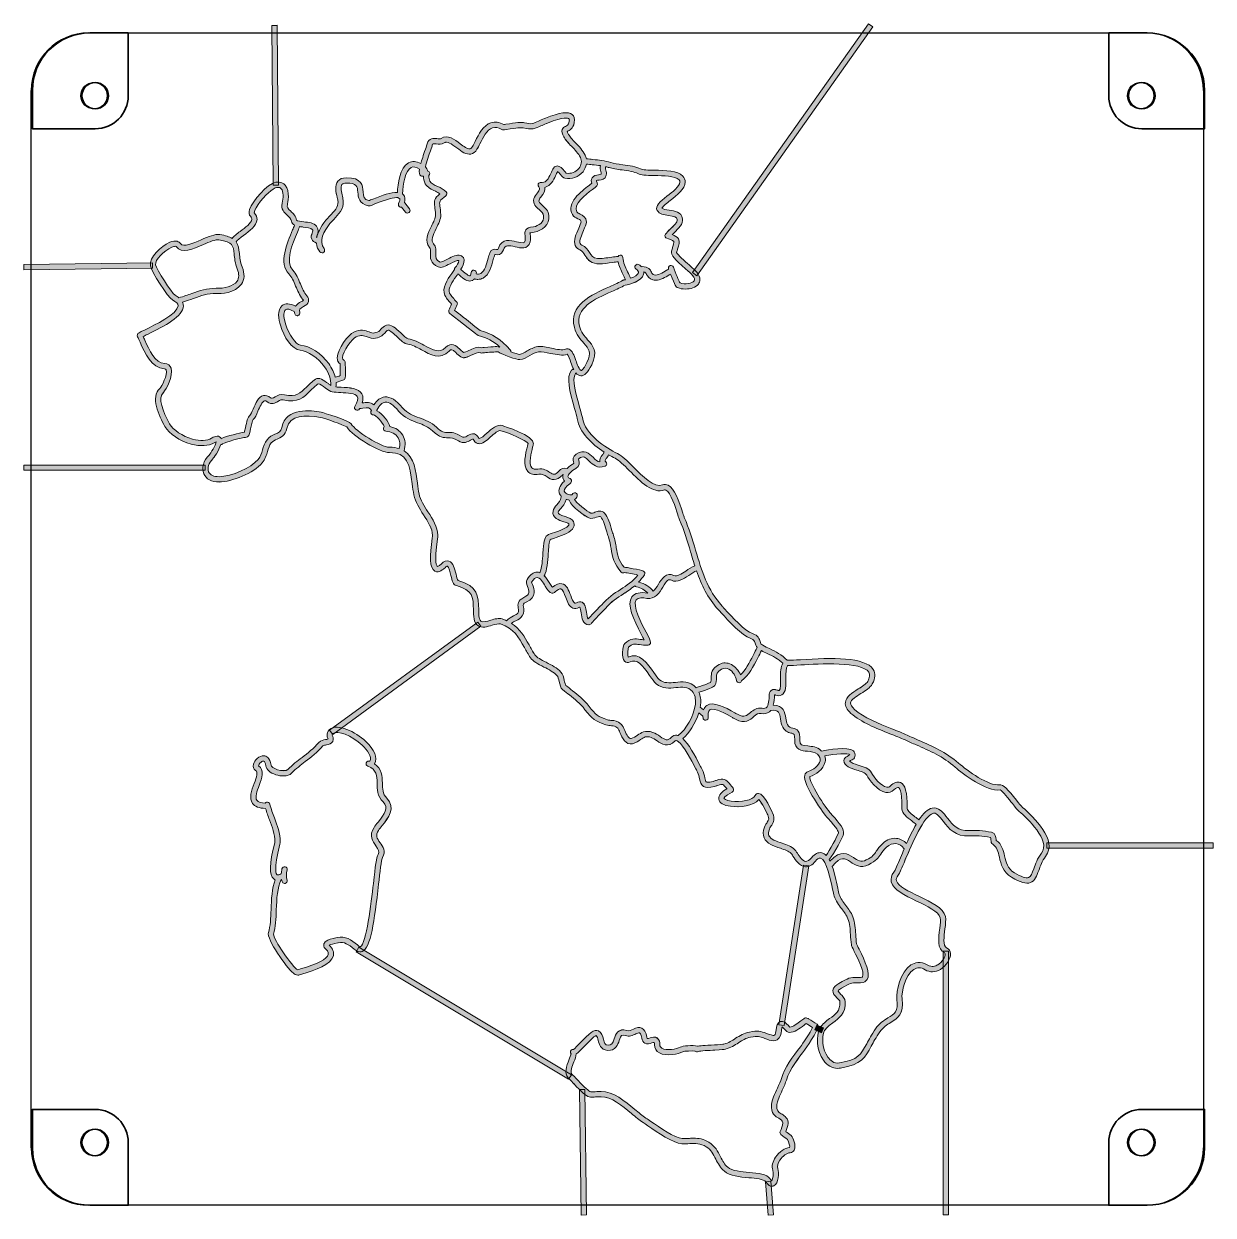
# Model space of a CAD drawing. Header units: inches. Extents: x 0 to 180, y 0 to 180.
import ezdxf

# ---------------------------------------------------------------- set-up
doc = ezdxf.new("R2010")
doc.units = ezdxf.units.IN
doc.header["$MEASUREMENT"] = 0
doc.layers.add('Livello 1', color=7, linetype='Continuous')

# ---------------------------------------------------------------- blocks, each defined once
blk = doc.blocks.new('block 3')
at = {"layer": 'Livello 1', "lineweight": 0}
blk.add_open_spline([(151.1, 61.53), (150.94, 61.68), (150.56, 62.15), (150.19, 62.61), (148.88, 64.27), (148.2, 65.05), (147.61, 64.95), (146.05, 64.71), (142.71, 67.1), (141.43, 68.22), (139.49, 69.91), (137.47, 70.79), (135.32, 71.72), (134.78, 71.96), (134.22, 72.2), (133.65, 72.46), (132.94, 72.78), (132.16, 73.09), (131.33, 73.42), (129.34, 74.2), (127.08, 75.09), (125.67, 76.35), (125.26, 76.73), (125.06, 77.06), (125.08, 77.33), (125.13, 77.82), (125.94, 78.33), (126.66, 78.77), (127.37, 79.21), (128.05, 79.63), (128.37, 80.2), (128.85, 81.05), (128.89, 81.79), (128.51, 82.4), (127.31, 84.31), (122.2, 84.16), (117.5, 83.88), (116.68, 83.83), (116.04, 83.79), (115.73, 83.8), (115.65, 83.8), (115.57, 83.8), (115.49, 83.78), (114.67, 84.63), (113.76, 85.08), (112.79, 85.55), (112.47, 85.71), (112.14, 85.87), (111.81, 86.05), (111.52, 86.2), (111.47, 86.37), (111.39, 86.64), (111.27, 87.01), (111.11, 87.53), (110.26, 87.82), (109.04, 88.25), (107.15, 90.33), (106.02, 91.58), (105.88, 91.73), (105.75, 91.87), (105.64, 92), (103.42, 94.42), (102.55, 97.34), (101.63, 100.44), (101.14, 102.07), (100.64, 103.76), (99.92, 105.38), (99.87, 105.48), (99.79, 105.74), (99.69, 106.05), (99.13, 107.85), (98.45, 109.8), (97.47, 110.27), (97.2, 110.41), (96.91, 110.42), (96.63, 110.32), (95.39, 109.84), (93.6, 111.63), (92.16, 113.06), (91.27, 113.95), (90.5, 114.72), (89.82, 115.06), (88.01, 115.98), (84.92, 117.9), (84.49, 120.5), (84.42, 120.88), (84.26, 121.45), (84.07, 122.11), (83.6, 123.72), (82.81, 126.41), (83.46, 127.16), (83.48, 127.19), (83.5, 127.23), (83.51, 127.26), (83.71, 127.01), (83.95, 126.85), (84.25, 126.83), (84.8, 126.81), (85.32, 127.32), (85.91, 128.5), (86.89, 130.48), (86.08, 131.41), (85.29, 132.3), (84.8, 132.86), (84.29, 133.44), (84.05, 134.36), (83.33, 137.09), (86.31, 138.42), (88.94, 139.59), (89.68, 139.92), (90.38, 140.23), (90.95, 140.56), (91.73, 140.65), (93.46, 141.18), (93.75, 142.19), (93.78, 142.29), (93.8, 142.41), (93.79, 142.54), (94.04, 142.5), (94.11, 142.39), (94.22, 142.16), (94.37, 141.88), (94.57, 141.5), (95.16, 141.33), (95.3, 141.29), (95.44, 141.28), (95.58, 141.28), (96.3, 141.28), (97.04, 141.74), (97.65, 142.12), (97.71, 142.15), (97.77, 142.19), (97.83, 142.22), (98.54, 140.39), (98.69, 140.25), (98.9, 140.17), (99.25, 140.03), (99.66, 139.96), (100.08, 139.96), (100.87, 139.96), (101.68, 140.21), (102.06, 140.72), (102.27, 141.01), (102.52, 141.63), (101.8, 142.51), (101.59, 142.78), (101.14, 143.17), (100.63, 143.62), (100.01, 144.16), (98.88, 145.16), (98.76, 145.51), (98.81, 145.7), (98.86, 145.87), (98.91, 146.02), (99.11, 146.66), (99.25, 147.12), (99.02, 147.55), (98.85, 147.85), (98.54, 148.04), (98.09, 148.21), (98.17, 148.3), (98.27, 148.38), (98.36, 148.47), (99.03, 149.1), (99.78, 149.81), (99.65, 150.6), (99.47, 151.63), (98.42, 151.78), (97.64, 151.89), (97.17, 151.95), (96.69, 152.02), (96.53, 152.22), (96.63, 152.46), (97.32, 153), (97.78, 153.36), (98.83, 154.19), (100.02, 155.12), (100.05, 156.13), (100.06, 156.48), (99.94, 156.81), (99.7, 157.06), (98.93, 157.87), (97.04, 157.91), (95.38, 157.94), (94.52, 157.96), (93.55, 157.98), (93.29, 158.13), (92.68, 158.48), (91.62, 158.63), (90.6, 158.77), (89.89, 158.86), (89.23, 158.96), (88.78, 159.1), (87.91, 159.38), (86.98, 159.48), (86.07, 159.57), (85.75, 159.61), (85.44, 159.64), (85.12, 159.68), (85.11, 159.68), (85.1, 159.68), (85.09, 159.68), (85.05, 159.86), (84.99, 160.05), (84.91, 160.22), (84.56, 160.94), (83.96, 161.57), (83.42, 162.13), (82.99, 162.57), (82.59, 162.99), (82.39, 163.37), (82.26, 163.61), (82.22, 163.74), (82.2, 163.81), (82.22, 163.82), (82.24, 163.83), (82.25, 163.84), (82.55, 163.98), (83.06, 164.21), (83.27, 165.14), (83.42, 165.8), (83.19, 166.16), (82.97, 166.35), (82.37, 166.87), (81.11, 166.7), (78.91, 165.81), (78.91, 165.81), (78.76, 165.75), (78.76, 165.75), (78.41, 165.62), (78.12, 165.48), (77.87, 165.36), (77.13, 165.02), (76.73, 164.83), (75.75, 165.13), (75.36, 165.25), (74.41, 165.13), (72.9, 164.9), (72.77, 164.88), (72.66, 164.86), (72.59, 164.85), (71.9, 165.21), (71.26, 165.3), (70.66, 165.12), (69.46, 164.74), (68.8, 163.39), (68.26, 162.3), (68.12, 162.01), (67.98, 161.73), (67.86, 161.52), (67.67, 161.21), (67.52, 161.18), (67.47, 161.17), (67.11, 161.1), (66.52, 161.55), (66, 161.95), (65.15, 162.59), (64.1, 163.39), (63.13, 162.74), (62.98, 162.65), (62.74, 162.68), (62.48, 162.72), (62.04, 162.77), (61.23, 162.88), (61, 161.91), (60.98, 161.81), (60.86, 161.47), (60.73, 161.11), (60.42, 160.19), (60.19, 159.48), (60.04, 158.94), (59.36, 159.3), (58.74, 159.35), (58.2, 159.06), (56.85, 158.36), (56.56, 155.76), (56.49, 154.59), (55.55, 154.62), (54.17, 154.13), (52.8, 153.58), (52.56, 153.49), (52.29, 153.38), (52.17, 153.34), (51.44, 153.52), (51.37, 153.91), (51.3, 154.68), (51.23, 155.59), (51.12, 156.85), (48.75, 156.8), (48.18, 156.79), (47.75, 156.62), (47.48, 156.27), (46.97, 155.62), (47.2, 154.62), (47.39, 153.81), (47.45, 153.56), (47.5, 153.33), (47.51, 153.18), (47.57, 152.39), (46.91, 151.71), (46.28, 151.05), (46.05, 150.81), (45.84, 150.59), (45.66, 150.36), (44.85, 149.34), (44.45, 148.49), (44.3, 147.78), (44.26, 147.81), (44.25, 147.82), (44.25, 147.82), (44.25, 147.87), (44.3, 148.02), (44.34, 148.11), (44.46, 148.42), (44.67, 148.94), (44.25, 149.48), (43.85, 149.99), (43.08, 150.06), (42.33, 150.13), (42.04, 150.16), (41.27, 150.23), (41.24, 150.37), (41.13, 151), (40.7, 151.41), (40.35, 151.73), (39.93, 152.13), (39.73, 152.34), (39.84, 152.73), (39.89, 152.94), (40.33, 154.74), (39.51, 155.67), (39.28, 155.94), (38.84, 156.23), (38.1, 156.13), (36.85, 155.96), (34.55, 153.27), (34.12, 151.99), (33.97, 151.54), (34.01, 151.2), (34.24, 150.97), (34.44, 150.76), (34.46, 150.61), (34.45, 150.51), (34.41, 149.96), (33.43, 149.23), (32.71, 148.69), (32.17, 148.29), (31.72, 147.95), (31.49, 147.62), (31.07, 147.87), (30.47, 148.07), (29.62, 148.21), (28.9, 148.32), (27.89, 147.88), (26.82, 147.42), (25.54, 146.86), (24.09, 146.23), (23.66, 146.84), (23.48, 147.1), (23.03, 147.46), (22.03, 147.03), (20.72, 146.48), (18.88, 144.71), (19.11, 143.49), (19.27, 142.66), (21.77, 138.67), (22.47, 138.31), (23.02, 138.03), (23.3, 137.73), (23.3, 137.43), (23.28, 136.2), (19.67, 134.46), (18.3, 133.81), (17.36, 133.35), (17.21, 133.28), (17.14, 133.07), (17.1, 132.96), (17.11, 132.84), (17.15, 132.75), (17.28, 132.5), (17.4, 132.21), (17.54, 131.91), (18.27, 130.27), (19.27, 128.02), (21.23, 127.89), (21.4, 127.88), (21.45, 127.82), (21.49, 127.72), (21.73, 127.01), (20.84, 125.18), (20.55, 124.93), (19.09, 123.67), (20.4, 120.78), (21.31, 119.17), (21.95, 118.04), (23.55, 116.97), (25.29, 116.5), (26.67, 116.12), (27.91, 116.2), (28.78, 116.7), (28.9, 116.78), (29, 116.82), (29.07, 116.85), (28.95, 116.33), (28.28, 115.11), (27.99, 114.83), (27.14, 113.99), (26.83, 112.89), (27.19, 112.02), (27.52, 111.21), (28.37, 110.75), (29.51, 110.76), (31.4, 110.79), (34.77, 112.12), (36.03, 113.65), (36.5, 114.23), (36.69, 114.85), (36.85, 115.4), (36.99, 115.86), (37.11, 116.29), (37.4, 116.67), (37.62, 116.97), (37.93, 117.1), (38.28, 117.25), (38.85, 117.48), (39.55, 117.78), (39.77, 118.87), (40.2, 120.97), (42.57, 120.89), (44.84, 120.54), (45.44, 120.45), (48.37, 119.37), (48.86, 119.1), (49.7, 117.69), (53.8, 115.21), (55.31, 115.22), (57.97, 115.27), (58.39, 113.37), (58.74, 110.48), (58.81, 109.89), (58.88, 109.32), (58.98, 108.81), (59.21, 107.75), (59.83, 106.76), (60.44, 105.81), (61.13, 104.74), (61.77, 103.73), (61.83, 102.71), (61.82, 102.65), (61.8, 102.5), (61.77, 102.28), (61.4, 99.59), (61.32, 97.71), (62.18, 97.27), (62.81, 96.95), (63.48, 97.58), (63.7, 97.79), (63.92, 98), (64.04, 98.03), (64.06, 98.02), (64.27, 97.96), (64.5, 97.02), (64.59, 96.62), (64.78, 95.82), (64.93, 95.2), (65.42, 95.08), (67.93, 94.46), (67.96, 93.38), (68.01, 91.43), (68.02, 91.12), (68.03, 90.8), (68.05, 90.46), (68.09, 89.76), (68.29, 89.3), (68.67, 89.03), (69.27, 88.61), (70.11, 88.86), (70.85, 89.09), (71.31, 89.23), (71.84, 89.38), (72.09, 89.29), (74.15, 88.56), (74.84, 87.3), (75.73, 85.72), (76, 85.22), (76.29, 84.71), (76.64, 84.17), (76.99, 83.62), (77.8, 83.21), (78.65, 82.77), (79.42, 82.38), (80.22, 81.97), (80.65, 81.48), (80.81, 81.31), (80.89, 80.92), (80.97, 80.57), (81.08, 80.08), (81.18, 79.62), (81.5, 79.35), (81.86, 79.05), (82.2, 78.79), (82.52, 78.54), (83.37, 77.89), (84.1, 77.33), (84.88, 76.31), (85.93, 74.94), (86.49, 74.54), (88.03, 74.04), (88.38, 73.92), (88.67, 73.91), (88.89, 73.89), (89.24, 73.87), (89.45, 73.86), (89.84, 73.5), (89.92, 73.42), (90.07, 73.09), (90.17, 72.85), (90.52, 72.07), (91.04, 70.9), (92.08, 71.17), (92.61, 71.31), (92.97, 71.57), (93.3, 71.79), (93.8, 72.14), (94.13, 72.37), (94.9, 72.12), (95.2, 72.02), (95.5, 71.81), (95.8, 71.61), (96.49, 71.12), (97.45, 70.45), (98.55, 71.61), (98.61, 71.67), (98.64, 71.67), (98.68, 71.66), (99.07, 71.6), (99.91, 70.81), (101.66, 67.37), (101.77, 67.14), (101.86, 66.98), (101.91, 66.88), (102.1, 66.54), (102.17, 66.19), (102.23, 65.85), (102.31, 65.41), (102.4, 64.95), (102.81, 64.69), (103.17, 64.47), (103.67, 64.47), (104.49, 64.7), (104.67, 64.75), (104.83, 64.8), (104.98, 64.84), (105.36, 64.96), (105.63, 65.04), (105.74, 65.01), (105.85, 64.97), (106.05, 64.72), (106.33, 64.37), (106.34, 64.36), (106.36, 64.35), (106.37, 64.33), (105.69, 63.95), (105.02, 63.42), (105.13, 62.76), (105.22, 62.21), (105.84, 61.83), (106.92, 61.69), (108.26, 61.5), (110.42, 61.72), (111.21, 62.71), (111.63, 62.2), (112.41, 60.73), (112.55, 60.4), (112.79, 59.76), (112.72, 59.65), (112.48, 59.3), (112.36, 59.11), (112.2, 58.88), (112.06, 58.52), (111.81, 57.92), (111.79, 57.37), (111.99, 56.92), (112.38, 56.05), (113.44, 55.69), (114.47, 55.34), (115.09, 55.13), (115.74, 54.91), (116.05, 54.61), (116.12, 54.54), (116.24, 54.35), (116.36, 54.16), (116.78, 53.51), (117.36, 52.61), (118.24, 52.55), (118.76, 52.52), (119.28, 52.8), (119.77, 53.4), (119.98, 53.65), (120.29, 53.94), (120.54, 53.87), (121.44, 53.65), (122.11, 50.39), (122.36, 49.16), (122.46, 48.67), (122.54, 48.31), (122.6, 48.11), (122.86, 47.34), (123.31, 46.76), (123.74, 46.19), (124.11, 45.7), (124.46, 45.24), (124.68, 44.68), (124.97, 43.93), (125.02, 43.13), (125.06, 42.28), (125.09, 41.78), (125.12, 41.26), (125.2, 40.75), (125.23, 40.58), (125.35, 40.33), (125.65, 39.73), (126.09, 38.85), (127.26, 36.51), (126.89, 35.9), (126.88, 35.87), (126.83, 35.79), (126.58, 35.79), (126.42, 35.79), (126.28, 35.79), (126.15, 35.79), (124.98, 35.8), (124.79, 35.76), (123.29, 34.86), (122.93, 34.66), (122.46, 34.32), (122.4, 33.84), (122.35, 33.36), (122.7, 33.02), (123.01, 32.72), (123.24, 32.5), (123.47, 32.28), (123.48, 32.08), (123.53, 30.75), (122.78, 30.2), (121.91, 29.56), (121.37, 29.17), (120.82, 28.76), (120.46, 28.14), (119.76, 26.92), (120, 24.69), (120.98, 23.28), (121.55, 22.47), (122.3, 22.04), (123.13, 22.04), (123.27, 22.04), (123.41, 22.05), (123.56, 22.08), (126.74, 22.62), (127.3, 23.67), (128.22, 25.39), (128.55, 26.02), (128.93, 26.73), (129.51, 27.57), (129.99, 28.27), (130.59, 28.63), (131.16, 28.98), (132.21, 29.62), (133.2, 30.22), (132.88, 32.57), (132.74, 33.6), (133.39, 36.18), (134.65, 37.01), (135.18, 37.36), (135.74, 37.34), (136.37, 36.96), (137.08, 36.53), (137.91, 36.55), (138.69, 37.02), (139.58, 37.56), (140.25, 38.6), (140.2, 39.4), (140.18, 39.81), (139.97, 40.12), (139.62, 40.28), (139.03, 40.55), (139.22, 42.04), (139.36, 43.13), (139.46, 43.89), (139.54, 44.56), (139.43, 45), (139.12, 46.31), (137.32, 47.17), (135.42, 48.08), (133.92, 48.79), (132.22, 49.61), (132.02, 50.44), (131.96, 50.69), (132.05, 50.96), (132.28, 51.27), (132.51, 51.57), (132.83, 52.32), (133.37, 53.62), (134.35, 55.96), (136.18, 60.33), (137.61, 60.63), (137.74, 60.66), (137.96, 60.67), (138.23, 60.42), (138.54, 60.13), (138.81, 59.79), (139.1, 59.42), (139.97, 58.32), (140.95, 57.08), (143.05, 57.22), (143.99, 57.29), (145.04, 57.21), (146.26, 56.98), (146.29, 56.91), (146.31, 56.71), (146.32, 56.61), (146.34, 56.35), (146.36, 56.09), (146.59, 55.94), (147.25, 55.52), (147.41, 54.82), (147.6, 54), (147.84, 52.96), (148.11, 51.78), (149.45, 50.97), (150.79, 50.16), (151.64, 49.91), (152.29, 50.15), (153, 50.4), (153.26, 51.14), (153.56, 51.99), (153.8, 52.66), (154.07, 53.42), (154.6, 54.11), (156.49, 56.53), (152.78, 60.11), (151.1, 61.53)], degree=3, knots=[0, 0, 0, 0, 1, 1, 1, 2, 2, 2, 3, 3, 3, 4, 4, 4, 5, 5, 5, 6, 6, 6, 7, 7, 7, 8, 8, 8, 9, 9, 9, 10, 10, 10, 11, 11, 11, 12, 12, 12, 13, 13, 13, 14, 14, 14, 15, 15, 15, 16, 16, 16, 17, 17, 17, 18, 18, 18, 19, 19, 19, 20, 20, 20, 21, 21, 21, 22, 22, 22, 23, 23, 23, 24, 24, 24, 25, 25, 25, 26, 26, 26, 27, 27, 27, 28, 28, 28, 29, 29, 29, 30, 30, 30, 31, 31, 31, 32, 32, 32, 33, 33, 33, 34, 34, 34, 35, 35, 35, 36, 36, 36, 37, 37, 37, 38, 38, 38, 39, 39, 39, 40, 40, 40, 41, 41, 41, 42, 42, 42, 43, 43, 43, 44, 44, 44, 45, 45, 45, 46, 46, 46, 47, 47, 47, 48, 48, 48, 49, 49, 49, 50, 50, 50, 51, 51, 51, 52, 52, 52, 53, 53, 53, 54, 54, 54, 55, 55, 55, 56, 56, 56, 57, 57, 57, 58, 58, 58, 59, 59, 59, 60, 60, 60, 61, 61, 61, 62, 62, 62, 63, 63, 63, 64, 64, 64, 65, 65, 65, 66, 66, 66, 67, 67, 67, 68, 68, 68, 69, 69, 69, 70, 70, 70, 71, 71, 71, 72, 72, 72, 73, 73, 73, 74, 74, 74, 75, 75, 75, 76, 76, 76, 77, 77, 77, 78, 78, 78, 79, 79, 79, 80, 80, 80, 81, 81, 81, 82, 82, 82, 83, 83, 83, 84, 84, 84, 85, 85, 85, 86, 86, 86, 87, 87, 87, 88, 88, 88, 89, 89, 89, 90, 90, 90, 91, 91, 91, 92, 92, 92, 93, 93, 93, 94, 94, 94, 95, 95, 95, 96, 96, 96, 97, 97, 97, 98, 98, 98, 99, 99, 99, 100, 100, 100, 101, 101, 101, 102, 102, 102, 103, 103, 103, 104, 104, 104, 105, 105, 105, 106, 106, 106, 107, 107, 107, 108, 108, 108, 109, 109, 109, 110, 110, 110, 111, 111, 111, 112, 112, 112, 113, 113, 113, 114, 114, 114, 115, 115, 115, 116, 116, 116, 117, 117, 117, 118, 118, 118, 119, 119, 119, 120, 120, 120, 121, 121, 121, 122, 122, 122, 123, 123, 123, 124, 124, 124, 125, 125, 125, 126, 126, 126, 127, 127, 127, 128, 128, 128, 129, 129, 129, 130, 130, 130, 131, 131, 131, 132, 132, 132, 133, 133, 133, 134, 134, 134, 135, 135, 135, 136, 136, 136, 137, 137, 137, 138, 138, 138, 139, 139, 139, 140, 140, 140, 141, 141, 141, 142, 142, 142, 143, 143, 143, 144, 144, 144, 145, 145, 145, 146, 146, 146, 147, 147, 147, 148, 148, 148, 149, 149, 149, 150, 150, 150, 151, 151, 151, 152, 152, 152, 153, 153, 153, 154, 154, 154, 155, 155, 155, 156, 156, 156, 157, 157, 157, 158, 158, 158, 159, 159, 159, 160, 160, 160, 161, 161, 161, 162, 162, 162, 163, 163, 163, 164, 164, 164, 165, 165, 165, 166, 166, 166, 167, 167, 167, 168, 168, 168, 169, 169, 169, 170, 170, 170, 171, 171, 171, 172, 172, 172, 173, 173, 173, 174, 174, 174, 175, 175, 175, 176, 176, 176, 177, 177, 177, 178, 178, 178, 179, 179, 179, 180, 180, 180, 181, 181, 181, 182, 182, 182, 183, 183, 183, 184, 184, 184, 185, 185, 185, 186, 186, 186, 187, 187, 187, 188, 188, 188, 189, 189, 189, 190, 190, 190, 191, 191, 191, 192, 192, 192, 193, 193, 193, 194, 194, 194, 195, 195, 195, 196, 196, 196, 197, 197, 197, 198, 198, 198, 199, 199, 199, 200, 200, 200, 201, 201, 201, 202, 202, 202, 203, 203, 203, 204, 204, 204, 205, 205, 205, 206, 206, 206, 207, 207, 207, 208, 208, 208, 209, 209, 209, 210, 210, 210, 211, 211, 211, 212, 212, 212, 213, 213, 213, 214, 214, 214, 215, 215, 215, 216, 216, 216, 217, 217, 217, 218, 218, 218, 219, 219, 219, 220, 220, 220, 221, 221, 221, 222, 222, 222, 223, 223, 223, 224, 224, 224, 225, 225, 225, 226, 226, 226, 227, 227, 227, 228, 228, 228, 229, 229, 229, 230, 230, 230, 231, 231, 231, 232, 232, 232, 233, 233, 233, 234, 234, 234, 235, 235, 235, 236, 236, 236, 237, 237, 237, 238, 238, 238, 239, 239, 239, 240, 240, 240, 241, 241, 241, 242, 242, 242, 243, 243, 243, 244, 244, 244, 245, 245, 245, 246, 246, 246, 247, 247, 247, 247], dxfattribs=at)
blk = doc.blocks.new('block 4')
at = {"layer": 'Livello 1', "lineweight": 0}
blk.add_open_spline([(112.44, 84.83), (113.34, 84.4), (114.12, 84.01), (114.82, 83.33), (114.48, 82.8), (114.48, 81.95), (114.49, 81.05), (114.5, 80.39), (114.51, 79.39), (114.27, 79.23), (114.21, 79.21), (114.04, 79.26), (113.95, 79.29), (113.69, 79.36), (113.36, 79.45), (113.08, 79.24), (112.79, 79.04), (112.78, 78.66), (112.77, 78.54), (112.77, 78.54), (112.77, 78.5), (112.77, 78.5), (112.74, 77.91), (112.7, 76.92), (112.3, 76.61), (112.25, 76.57), (112.09, 76.45), (111.69, 76.53), (110.9, 76.7), (110.37, 76.24), (109.94, 75.88), (109.39, 75.41), (108.98, 75.07), (108.05, 75.57), (107.93, 75.63), (107.77, 75.72), (107.59, 75.82), (105.98, 76.74), (104.32, 77.59), (103.34, 76.95), (103.11, 76.8), (102.94, 76.57), (102.84, 76.27), (102.84, 76.27), (102.33, 76.68), (102.33, 76.68), (102.36, 76.81), (102.37, 76.94), (102.39, 77.07), (102.46, 77.78), (102.37, 78.41), (102.14, 78.94), (102.25, 78.98), (102.39, 79.03), (102.52, 79.07), (103.89, 79.53), (104.37, 79.73), (104.54, 79.99), (104.79, 80.39), (104.79, 80.79), (104.79, 81.15), (104.79, 81.69), (104.79, 82.04), (105.57, 82.45), (105.93, 82.64), (106.3, 82.63), (106.67, 82.44), (107.29, 82.11), (107.74, 81.32), (107.81, 80.75), (107.84, 80.53), (108.04, 80.38), (108.26, 80.4), (108.42, 80.42), (108.55, 80.54), (108.59, 80.7), (109.65, 81.45), (110.39, 82.88), (111.03, 84.16), (111.23, 84.55), (111.43, 84.92), (111.61, 85.25), (111.89, 85.1), (112.17, 84.97), (112.44, 84.83)], degree=3, knots=[0, 0, 0, 0, 1, 1, 1, 2, 2, 2, 3, 3, 3, 4, 4, 4, 5, 5, 5, 6, 6, 6, 7, 7, 7, 8, 8, 8, 9, 9, 9, 10, 10, 10, 11, 11, 11, 12, 12, 12, 13, 13, 13, 14, 14, 14, 15, 15, 15, 16, 16, 16, 17, 17, 17, 18, 18, 18, 19, 19, 19, 20, 20, 20, 21, 21, 21, 22, 22, 22, 23, 23, 23, 24, 24, 24, 25, 25, 25, 26, 26, 26, 27, 27, 27, 28, 28, 28, 28], dxfattribs=at)
blk = doc.blocks.new('block 5')
at = {"layer": 'Livello 1', "lineweight": 0}
blk.add_open_spline([(105.43, 91.04), (106.68, 89.66), (108.58, 87.56), (110, 87.06), (110.47, 86.9), (110.52, 86.73), (110.63, 86.4), (110.69, 86.2), (110.77, 85.95), (110.96, 85.72), (110.75, 85.36), (110.54, 84.95), (110.32, 84.52), (109.78, 83.45), (109.17, 82.26), (108.41, 81.57), (108.14, 82.23), (107.62, 82.84), (107.04, 83.15), (106.43, 83.47), (105.8, 83.47), (105.2, 83.16), (103.99, 82.52), (103.99, 81.73), (103.99, 81.15), (103.99, 80.87), (103.99, 80.64), (103.88, 80.45), (103.67, 80.3), (102.73, 79.99), (102.27, 79.83), (102, 79.74), (101.82, 79.68), (101.7, 79.64), (100.77, 80.67), (99.59, 80.55), (98.56, 80.45), (97.67, 80.36), (96.84, 80.28), (96.17, 80.85), (95.94, 81.04), (95.64, 81.48), (95.32, 81.93), (94.43, 83.22), (93.09, 85.15), (91.44, 84.28), (91.32, 84.64), (91.35, 85.56), (91.47, 85.76), (92.02, 86.32), (92.45, 86.26), (93.14, 86.16), (93.52, 86.1), (93.94, 86.04), (94.44, 86.07), (94.55, 86.08), (94.65, 86.13), (94.72, 86.21), (94.79, 86.29), (94.82, 86.4), (94.81, 86.5), (94.79, 86.77), (94.59, 87.16), (94.13, 88.03), (93.39, 89.44), (92.02, 92.05), (92.65, 92.91), (92.93, 93.3), (93.68, 93.26), (94.26, 93.16), (95.48, 92.95), (96.14, 94.01), (96.67, 94.87), (97.28, 95.87), (97.53, 96.13), (97.98, 95.89), (98.84, 95.45), (99.76, 96.08), (100.58, 96.63), (100.99, 96.91), (101.42, 97.2), (101.77, 97.31), (102.5, 95.23), (103.45, 93.21), (105.05, 91.46), (105.16, 91.33), (105.29, 91.2), (105.43, 91.04)], degree=3, knots=[0, 0, 0, 0, 1, 1, 1, 2, 2, 2, 3, 3, 3, 4, 4, 4, 5, 5, 5, 6, 6, 6, 7, 7, 7, 8, 8, 8, 9, 9, 9, 10, 10, 10, 11, 11, 11, 12, 12, 12, 13, 13, 13, 14, 14, 14, 15, 15, 15, 16, 16, 16, 17, 17, 17, 18, 18, 18, 19, 19, 19, 20, 20, 20, 21, 21, 21, 22, 22, 22, 23, 23, 23, 24, 24, 24, 25, 25, 25, 26, 26, 26, 27, 27, 27, 28, 28, 28, 29, 29, 29, 29], dxfattribs=at)
blk = doc.blocks.new('block 6')
at = {"layer": 'Livello 1', "lineweight": 0}
blk.add_open_spline([(91.59, 112.5), (93.28, 110.82), (95.19, 108.91), (96.92, 109.57), (96.97, 109.59), (97.03, 109.6), (97.13, 109.55), (97.87, 109.19), (98.61, 106.82), (98.93, 105.81), (99.04, 105.45), (99.12, 105.19), (99.19, 105.05), (99.89, 103.48), (100.38, 101.82), (100.86, 100.21), (101.07, 99.5), (101.29, 98.78), (101.52, 98.06), (101.05, 97.92), (100.59, 97.6), (100.13, 97.29), (99.47, 96.84), (98.79, 96.38), (98.35, 96.6), (97.18, 97.21), (96.49, 96.1), (95.99, 95.29), (95.72, 94.85), (95.48, 94.49), (95.23, 94.25), (94.68, 94.92), (93.95, 95.38), (93.01, 95.63), (93.31, 95.95), (93.61, 96.31), (93.88, 96.73), (93.94, 96.84), (93.96, 96.97), (93.92, 97.09), (93.87, 97.2), (93.78, 97.29), (93.66, 97.33), (93.57, 97.36), (92.85, 97.52), (92.17, 97.65), (91.47, 97.79), (91.06, 97.86), (90.8, 97.86), (89.97, 98.83), (89.81, 99.76), (89.63, 100.82), (89.52, 101.43), (89.41, 102.06), (89.18, 102.74), (89.11, 102.94), (89.04, 103.18), (88.96, 103.45), (88.69, 104.36), (88.36, 105.49), (87.86, 106.03), (87.39, 106.55), (86.78, 106.33), (86.37, 106.18), (86.16, 106.1), (85.91, 106.01), (85.79, 106.06), (85.21, 106.3), (83.46, 107.67), (83.3, 108.14), (83.5, 108.25), (83.64, 108.41), (83.71, 108.62), (83.77, 108.83), (83.66, 109.06), (83.45, 109.12), (83.24, 109.19), (83.02, 109.07), (82.95, 108.86), (82.91, 108.82), (82.68, 108.77), (82.34, 108.87), (82.09, 108.95), (81.79, 109.13), (81.75, 109.38), (81.7, 109.68), (82.01, 110.09), (82.6, 110.51), (82.63, 110.53), (82.65, 110.56), (82.68, 110.59), (82.73, 110.63), (82.78, 110.68), (82.81, 110.75), (82.91, 110.94), (82.82, 111.18), (82.63, 111.28), (82.48, 111.35), (82.31, 111.45), (82.31, 111.58), (82.3, 111.86), (82.82, 112.41), (83.48, 112.8), (84.16, 113.2), (84.01, 113.76), (83.94, 114.03), (83.88, 114.25), (83.88, 114.25), (83.99, 114.33), (84.65, 114.76), (84.94, 114.52), (85.54, 113.93), (86.06, 113.42), (86.77, 112.72), (87.92, 113.16), (88.05, 113.21), (88.14, 113.32), (88.17, 113.45), (88.2, 113.58), (88.16, 113.72), (88.06, 113.82), (87.87, 114.02), (87.87, 114.02), (88.11, 114.31), (88.24, 114.46), (88.38, 114.65), (88.47, 114.88), (88.81, 114.69), (89.14, 114.51), (89.46, 114.35), (90.02, 114.06), (90.78, 113.3), (91.59, 112.5)], degree=3, knots=[0, 0, 0, 0, 1, 1, 1, 2, 2, 2, 3, 3, 3, 4, 4, 4, 5, 5, 5, 6, 6, 6, 7, 7, 7, 8, 8, 8, 9, 9, 9, 10, 10, 10, 11, 11, 11, 12, 12, 12, 13, 13, 13, 14, 14, 14, 15, 15, 15, 16, 16, 16, 17, 17, 17, 18, 18, 18, 19, 19, 19, 20, 20, 20, 21, 21, 21, 22, 22, 22, 23, 23, 23, 24, 24, 24, 25, 25, 25, 26, 26, 26, 27, 27, 27, 28, 28, 28, 29, 29, 29, 30, 30, 30, 31, 31, 31, 32, 32, 32, 33, 33, 33, 34, 34, 34, 35, 35, 35, 36, 36, 36, 37, 37, 37, 38, 38, 38, 39, 39, 39, 40, 40, 40, 41, 41, 41, 42, 42, 42, 43, 43, 43, 44, 44, 44, 44], dxfattribs=at)
blk = doc.blocks.new('block 7')
at = {"layer": 'Livello 1', "lineweight": 0}
blk.add_open_spline([(83.14, 104.79), (82.95, 105.2), (82.44, 105.36), (81.9, 105.52), (81.13, 105.76), (80.79, 105.91), (80.84, 106.22), (80.86, 106.38), (81.02, 106.56), (81.21, 106.76), (81.5, 107.07), (81.88, 107.49), (82.02, 108.14), (82.18, 108.08), (82.35, 108.04), (82.51, 108.03), (82.74, 107), (85.09, 105.49), (85.49, 105.32), (85.9, 105.16), (86.31, 105.31), (86.64, 105.43), (87.06, 105.58), (87.18, 105.59), (87.27, 105.49), (87.64, 105.09), (87.96, 104.01), (88.19, 103.22), (88.28, 102.94), (88.35, 102.69), (88.42, 102.48), (88.64, 101.86), (88.74, 101.26), (88.84, 100.69), (89.05, 99.48), (89.24, 98.34), (90.38, 97.12), (90.51, 96.98), (90.73, 96.96), (90.88, 97.06), (91.26, 97.03), (92.24, 96.83), (92.87, 96.69), (92.1, 95.7), (91.2, 95.11), (90.25, 94.5), (89.29, 93.88), (88.3, 93.23), (87.38, 92.14), (87.25, 92.02), (86.98, 91.73), (86.3, 91.03), (85.83, 90.54), (85.54, 90.24), (85.36, 90.04), (85.23, 90.2), (85.16, 90.61), (85.09, 91.09), (85, 91.73), (84.91, 92.34), (84.46, 92.57), (84.2, 92.69), (83.91, 92.66), (83.58, 92.48), (83.48, 92.43), (83.4, 92.41), (83.35, 92.43), (83.13, 92.51), (82.89, 93.13), (82.72, 93.59), (82.42, 94.39), (82.12, 95.22), (81.4, 95.38), (80.96, 95.48), (80.49, 95.3), (79.96, 94.83), (79.84, 94.97), (79.68, 95.23), (79.56, 95.43), (79.32, 95.81), (79.05, 96.24), (78.74, 96.57), (79.15, 97.42), (79.24, 98.76), (79.32, 99.96), (79.37, 100.71), (79.45, 101.84), (79.62, 102.02), (79.76, 102.11), (80.15, 102.24), (80.53, 102.37), (81.55, 102.72), (82.83, 103.15), (83.17, 103.92), (83.29, 104.2), (83.28, 104.5), (83.14, 104.79)], degree=3, knots=[0, 0, 0, 0, 1, 1, 1, 2, 2, 2, 3, 3, 3, 4, 4, 4, 5, 5, 5, 6, 6, 6, 7, 7, 7, 8, 8, 8, 9, 9, 9, 10, 10, 10, 11, 11, 11, 12, 12, 12, 13, 13, 13, 14, 14, 14, 15, 15, 15, 16, 16, 16, 17, 17, 17, 18, 18, 18, 19, 19, 19, 20, 20, 20, 21, 21, 21, 22, 22, 22, 23, 23, 23, 24, 24, 24, 25, 25, 25, 26, 26, 26, 27, 27, 27, 28, 28, 28, 29, 29, 29, 30, 30, 30, 31, 31, 31, 32, 32, 32, 32], dxfattribs=at)
blk = doc.blocks.new('block 8')
at = {"layer": 'Livello 1', "lineweight": 0}
blk.add_open_spline([(83.3, 121.89), (83.48, 121.25), (83.64, 120.7), (83.7, 120.37), (84.06, 118.21), (85.88, 116.52), (87.79, 115.3), (87.77, 115.27), (87.75, 115.24), (87.74, 115.2), (87.71, 115.08), (87.61, 114.95), (87.5, 114.82), (87.32, 114.61), (87.04, 114.26), (87.14, 113.83), (86.78, 113.85), (86.49, 114.12), (86.1, 114.5), (85.54, 115.05), (84.78, 115.8), (83.55, 114.99), (82.96, 114.6), (83.1, 114.07), (83.17, 113.82), (83.23, 113.58), (83.23, 113.58), (83.08, 113.49), (82.94, 113.41), (82.53, 113.15), (82.17, 112.8), (81.68, 112.97), (81.22, 112.83), (80.91, 112.39), (80.32, 111.75), (80.12, 111.88), (79.57, 112.22), (79.16, 112.49), (78.59, 112.85), (77.76, 112.72), (77.32, 112.65), (77.02, 112.71), (76.84, 112.9), (76.31, 113.48), (76.76, 115.26), (76.95, 116.02), (77.01, 116.23), (77.05, 116.41), (77.07, 116.52), (77.3, 117.77), (72.45, 119.28), (72.4, 119.3), (71.58, 119.55), (70.77, 118.82), (70.05, 118.17), (69.67, 117.83), (69.1, 117.32), (68.89, 117.36), (68.85, 117.37), (68.81, 117.42), (68.76, 117.5), (68.6, 117.8), (68.4, 117.97), (68.15, 118.04), (67.78, 118.14), (67.45, 117.95), (67.15, 117.78), (66.71, 117.52), (66.5, 117.43), (66.19, 117.64), (65.27, 118.27), (64.65, 118.26), (64.14, 118.26), (63.61, 118.26), (63.2, 118.26), (62.39, 119.06), (61.61, 119.83), (60.71, 120.16), (59.83, 120.47), (58.89, 120.81), (58.01, 121.13), (57.29, 122), (56.31, 123.18), (55.42, 123.71), (54.58, 123.63), (53.96, 123.56), (53.4, 123.16), (52.93, 122.43), (52.45, 122.89), (51.79, 122.81), (51.17, 122.72), (51.34, 123.26), (51.33, 123.71), (51.13, 124.08), (50.63, 124.97), (49.22, 125.04), (47.97, 125.1), (47.69, 125.11), (47.43, 125.12), (47.19, 125.14), (47.22, 125.37), (47.22, 125.6), (47.21, 125.84), (47.61, 125.93), (48.01, 126.06), (48.38, 126.21), (48.45, 126.24), (48.52, 126.28), (48.56, 126.35), (48.74, 126.6), (48.62, 128.75), (48.57, 128.93), (48.53, 129.09), (48.44, 129.21), (48.32, 129.27), (48.26, 129.29), (48.18, 129.33), (48.18, 129.55), (48.18, 130.51), (49.68, 132.47), (50.23, 132.73), (50.98, 133.08), (51.42, 132.91), (51.94, 132.72), (52.32, 132.58), (52.71, 132.44), (53.19, 132.53), (54.06, 132.7), (54.37, 133.07), (54.62, 133.36), (54.77, 133.54), (54.86, 133.66), (55.09, 133.73), (55.32, 133.81), (56.07, 133.09), (56.44, 132.74), (57.03, 132.17), (57.54, 131.68), (58.05, 131.62), (58.71, 131.55), (59.43, 131.15), (60.14, 130.76), (61.47, 130.03), (62.98, 129.2), (64.32, 130.54), (64.68, 130.91), (64.77, 130.86), (65.32, 130.34), (65.54, 130.13), (65.78, 129.89), (66.09, 129.7), (66.57, 129.4), (67.14, 129.69), (67.68, 129.96), (68.15, 130.19), (68.68, 130.45), (69.05, 130.31), (69.15, 130.27), (69.15, 130.27), (69.69, 130.32), (70.13, 130.36), (71.43, 130.48), (71.75, 130.44), (72.3, 130.06), (74.6, 129.22), (75.01, 129.28), (75.62, 129.35), (76.1, 129.63), (76.56, 129.91), (76.97, 130.16), (77.37, 130.39), (77.85, 130.45), (78.32, 130.52), (79.01, 130.37), (79.68, 130.23), (80.58, 130.04), (81.52, 129.84), (82.2, 130.09), (82.37, 129.93), (82.61, 129.27), (82.76, 128.86), (82.9, 128.49), (83.03, 128.12), (83.18, 127.81), (83.06, 127.82), (82.93, 127.78), (82.85, 127.68), (82, 126.68), (82.55, 124.47), (83.3, 121.89)], degree=3, knots=[0, 0, 0, 0, 1, 1, 1, 2, 2, 2, 3, 3, 3, 4, 4, 4, 5, 5, 5, 6, 6, 6, 7, 7, 7, 8, 8, 8, 9, 9, 9, 10, 10, 10, 11, 11, 11, 12, 12, 12, 13, 13, 13, 14, 14, 14, 15, 15, 15, 16, 16, 16, 17, 17, 17, 18, 18, 18, 19, 19, 19, 20, 20, 20, 21, 21, 21, 22, 22, 22, 23, 23, 23, 24, 24, 24, 25, 25, 25, 26, 26, 26, 27, 27, 27, 28, 28, 28, 29, 29, 29, 30, 30, 30, 31, 31, 31, 32, 32, 32, 33, 33, 33, 34, 34, 34, 35, 35, 35, 36, 36, 36, 37, 37, 37, 38, 38, 38, 39, 39, 39, 40, 40, 40, 41, 41, 41, 42, 42, 42, 43, 43, 43, 44, 44, 44, 45, 45, 45, 46, 46, 46, 47, 47, 47, 48, 48, 48, 49, 49, 49, 50, 50, 50, 51, 51, 51, 52, 52, 52, 53, 53, 53, 54, 54, 54, 55, 55, 55, 56, 56, 56, 57, 57, 57, 58, 58, 58, 59, 59, 59, 60, 60, 60, 61, 61, 61, 62, 62, 62, 63, 63, 63, 63], dxfattribs=at)
blk = doc.blocks.new('block 9')
at = {"layer": 'Livello 1', "lineweight": 0}
blk.add_open_spline([(90.49, 157.98), (91.39, 157.85), (92.42, 157.71), (92.89, 157.44), (93.31, 157.2), (94.1, 157.17), (95.36, 157.14), (96.72, 157.12), (98.58, 157.08), (99.12, 156.51), (99.22, 156.41), (99.26, 156.3), (99.25, 156.15), (99.23, 155.52), (98.11, 154.64), (97.29, 153.99), (96.25, 153.18), (95.44, 152.54), (95.81, 151.87), (96.13, 151.29), (96.84, 151.19), (97.53, 151.1), (98.38, 150.98), (98.79, 150.88), (98.86, 150.47), (98.92, 150.1), (98.25, 149.47), (97.81, 149.05), (97.51, 148.77), (97.22, 148.5), (97.05, 148.24), (96.98, 148.14), (96.96, 148), (97.01, 147.88), (97.05, 147.76), (97.15, 147.67), (97.27, 147.64), (97.5, 147.57), (98.2, 147.37), (98.31, 147.16), (98.38, 147.03), (98.28, 146.69), (98.15, 146.26), (98.09, 146.08), (98.04, 145.89), (97.98, 145.68), (97.82, 145.1), (98.5, 144.43), (100.1, 143.02), (100.57, 142.61), (101.01, 142.22), (101.18, 142.01), (101.47, 141.65), (101.55, 141.38), (101.41, 141.19), (101.12, 140.79), (100.01, 140.63), (99.27, 140.88), (99.14, 141.1), (98.84, 141.8), (98.39, 142.98), (98.34, 143.12), (98.3, 143.22), (98.28, 143.28), (98.19, 143.48), (97.96, 143.58), (97.76, 143.5), (97.55, 143.42), (97.45, 143.19), (97.53, 142.98), (97.44, 142.92), (97.33, 142.86), (97.23, 142.8), (96.63, 142.42), (95.89, 141.96), (95.37, 142.1), (95.12, 142.17), (95.05, 142.3), (94.93, 142.53), (94.76, 142.87), (94.51, 143.37), (93.53, 143.36), (93.49, 143.36), (93.45, 143.34), (93.41, 143.33), (93.32, 143.43), (93.22, 143.53), (93.08, 143.63), (92.9, 143.76), (92.65, 143.72), (92.52, 143.54), (92.39, 143.37), (92.43, 143.12), (92.61, 142.99), (92.81, 142.83), (93.04, 142.61), (92.99, 142.41), (92.9, 142.12), (92.36, 141.8), (91.79, 141.59), (91.66, 141.92), (91.5, 142.24), (91.34, 142.56), (90.98, 143.29), (90.64, 143.98), (90.62, 144.71), (90.62, 144.93), (90.44, 145.1), (90.22, 145.1), (90.22, 145.1), (90.22, 145.1), (90.22, 145.1), (90.07, 145.1), (89.96, 145.02), (89.89, 144.91), (89.6, 144.88), (89.28, 144.83), (88.94, 144.78), (88.18, 144.67), (87.32, 144.54), (86.78, 144.6), (86.07, 144.67), (85.85, 145.02), (85.55, 145.51), (85.3, 145.91), (85.02, 146.37), (84.42, 146.61), (84.25, 146.68), (84.19, 146.77), (84.16, 146.84), (83.99, 147.27), (84.38, 148.18), (84.67, 148.84), (84.9, 149.37), (85.08, 149.78), (85.09, 150.1), (85.12, 150.83), (84.53, 151.12), (84.14, 151.31), (83.94, 151.41), (83.74, 151.51), (83.67, 151.63), (83.01, 152.75), (85.03, 154.28), (86, 155.02), (86.64, 155.5), (86.87, 155.68), (86.73, 156.02), (86.64, 156.26), (86.64, 156.36), (86.64, 156.37), (86.69, 156.41), (86.89, 156.43), (87.02, 156.45), (87.38, 156.49), (87.98, 156.56), (88.11, 157.17), (88.18, 157.46), (88.11, 157.72), (88.04, 157.95), (87.95, 158.3), (87.95, 158.37), (88.05, 158.47), (88.21, 158.43), (88.38, 158.39), (88.53, 158.34), (89.05, 158.17), (89.75, 158.08), (90.49, 157.98)], degree=3, knots=[0, 0, 0, 0, 1, 1, 1, 2, 2, 2, 3, 3, 3, 4, 4, 4, 5, 5, 5, 6, 6, 6, 7, 7, 7, 8, 8, 8, 9, 9, 9, 10, 10, 10, 11, 11, 11, 12, 12, 12, 13, 13, 13, 14, 14, 14, 15, 15, 15, 16, 16, 16, 17, 17, 17, 18, 18, 18, 19, 19, 19, 20, 20, 20, 21, 21, 21, 22, 22, 22, 23, 23, 23, 24, 24, 24, 25, 25, 25, 26, 26, 26, 27, 27, 27, 28, 28, 28, 29, 29, 29, 30, 30, 30, 31, 31, 31, 32, 32, 32, 33, 33, 33, 34, 34, 34, 35, 35, 35, 36, 36, 36, 37, 37, 37, 38, 38, 38, 39, 39, 39, 40, 40, 40, 41, 41, 41, 42, 42, 42, 43, 43, 43, 44, 44, 44, 45, 45, 45, 46, 46, 46, 47, 47, 47, 48, 48, 48, 49, 49, 49, 50, 50, 50, 51, 51, 51, 52, 52, 52, 53, 53, 53, 54, 54, 54, 55, 55, 55, 56, 56, 56, 56], dxfattribs=at)
blk = doc.blocks.new('block 10')
at = {"layer": 'Livello 1', "lineweight": 0}
blk.add_open_spline([(85.1, 158.88), (85.4, 158.84), (85.69, 158.81), (85.99, 158.78), (86.4, 158.73), (86.82, 158.69), (87.23, 158.63), (87.13, 158.31), (87.21, 157.99), (87.27, 157.75), (87.31, 157.59), (87.35, 157.44), (87.33, 157.33), (87.28, 157.28), (87.05, 157.25), (86.92, 157.24), (86.58, 157.2), (86.17, 157.15), (85.96, 156.79), (85.8, 156.52), (85.83, 156.21), (85.91, 155.96), (85.81, 155.87), (85.66, 155.76), (85.52, 155.65), (84.36, 154.78), (81.96, 152.95), (82.98, 151.22), (83.17, 150.9), (83.5, 150.74), (83.79, 150.6), (84.19, 150.4), (84.3, 150.32), (84.29, 150.13), (84.29, 149.96), (84.1, 149.54), (83.94, 149.16), (83.55, 148.28), (83.12, 147.28), (83.42, 146.53), (83.55, 146.23), (83.79, 146), (84.12, 145.87), (84.48, 145.72), (84.65, 145.44), (84.87, 145.09), (85.2, 144.57), (85.6, 143.92), (86.7, 143.8), (86.82, 143.79), (86.95, 143.78), (87.08, 143.78), (87.66, 143.78), (88.37, 143.89), (89.06, 143.99), (89.36, 144.03), (89.64, 144.07), (89.89, 144.1), (90.02, 143.43), (90.32, 142.81), (90.62, 142.21), (90.76, 141.92), (90.9, 141.65), (91.01, 141.37), (90.94, 141.36), (90.87, 141.35), (90.81, 141.35), (90.8, 141.35), (90.8, 141.35), (90.8, 141.35), (90.77, 141.34), (90.74, 141.33), (90.71, 141.32), (90.69, 141.32), (90.67, 141.31), (90.64, 141.3), (90.64, 141.3), (90.64, 141.3), (90.63, 141.3), (90.08, 140.97), (89.37, 140.65), (88.61, 140.32), (85.84, 139.08), (82.39, 137.54), (83.28, 134.16), (83.57, 133.05), (84.17, 132.37), (84.69, 131.77), (85.47, 130.89), (85.94, 130.36), (85.19, 128.86), (84.6, 127.66), (84.29, 127.63), (84.29, 127.63), (84.06, 127.64), (83.67, 128.69), (83.51, 129.14), (83.2, 129.98), (82.96, 130.64), (82.49, 130.85), (82.32, 130.92), (82.13, 130.93), (81.95, 130.85), (81.49, 130.66), (80.65, 130.84), (79.84, 131.01), (79.11, 131.17), (78.35, 131.33), (77.75, 131.25), (77.1, 131.16), (76.59, 130.86), (76.15, 130.59), (75.74, 130.35), (75.36, 130.12), (74.95, 130.07), (74.78, 130.08), (74.24, 130.25), (73.68, 130.45), (73.69, 130.55), (73.66, 130.66), (73.58, 130.74), (72.14, 132.37), (70.89, 133.18), (69.02, 133.69), (66.79, 135.47), (65.72, 136.33), (65.15, 136.71), (65.29, 137.01), (65.42, 137.31), (65.54, 137.61), (65.6, 137.76), (65.57, 137.94), (65.45, 138.05), (65.05, 138.44), (64.7, 138.87), (64.4, 139.33), (64.12, 140.07), (64.81, 141.05), (65.37, 141.84), (65.47, 141.98), (65.57, 142.13), (65.66, 142.26), (66.24, 141.71), (66.88, 141.17), (67.47, 141.17), (67.58, 141.17), (67.68, 141.19), (67.79, 141.23), (67.93, 141.28), (68.05, 141.37), (68.15, 141.5), (68.33, 141.45), (68.51, 141.42), (68.67, 141.42), (68.97, 141.42), (69.24, 141.49), (69.49, 141.63), (70.39, 142.13), (70.73, 143.4), (71.01, 144.41), (71.08, 144.7), (71.16, 144.97), (71.23, 145.17), (71.23, 145.18), (71.23, 145.18), (71.23, 145.18), (71.27, 145.18), (71.31, 145.17), (71.34, 145.17), (71.61, 145.12), (72.24, 145.02), (72.53, 145.88), (72.8, 146.65), (73.27, 146.61), (74.34, 146.35), (75.1, 146.16), (76.25, 145.87), (76.58, 147.09), (76.71, 147.56), (76.65, 147.94), (76.6, 148.21), (76.59, 148.3), (76.57, 148.42), (76.56, 148.43), (76.57, 148.44), (76.67, 148.52), (77.18, 148.59), (78.37, 148.74), (79.56, 149.68), (79.42, 151.11), (79.36, 151.8), (78.87, 152.23), (78.47, 152.58), (78.03, 152.97), (77.86, 153.16), (77.93, 153.43), (77.98, 153.62), (78.14, 153.81), (78.3, 154.02), (78.56, 154.35), (78.92, 154.81), (78.81, 155.35), (79.71, 155.55), (80.1, 156.4), (80.43, 157.11), (80.53, 157.34), (80.63, 157.56), (80.75, 157.75), (80.87, 157.64), (81.05, 157.43), (81.16, 157.3), (81.41, 157), (81.59, 156.78), (81.84, 156.73), (82.85, 156.51), (83.93, 156.89), (84.59, 157.72), (84.87, 158.07), (85.04, 158.47), (85.1, 158.88)], degree=3, knots=[0, 0, 0, 0, 1, 1, 1, 2, 2, 2, 3, 3, 3, 4, 4, 4, 5, 5, 5, 6, 6, 6, 7, 7, 7, 8, 8, 8, 9, 9, 9, 10, 10, 10, 11, 11, 11, 12, 12, 12, 13, 13, 13, 14, 14, 14, 15, 15, 15, 16, 16, 16, 17, 17, 17, 18, 18, 18, 19, 19, 19, 20, 20, 20, 21, 21, 21, 22, 22, 22, 23, 23, 23, 24, 24, 24, 25, 25, 25, 26, 26, 26, 27, 27, 27, 28, 28, 28, 29, 29, 29, 30, 30, 30, 31, 31, 31, 32, 32, 32, 33, 33, 33, 34, 34, 34, 35, 35, 35, 36, 36, 36, 37, 37, 37, 38, 38, 38, 39, 39, 39, 40, 40, 40, 41, 41, 41, 42, 42, 42, 43, 43, 43, 44, 44, 44, 45, 45, 45, 46, 46, 46, 47, 47, 47, 48, 48, 48, 49, 49, 49, 50, 50, 50, 51, 51, 51, 52, 52, 52, 53, 53, 53, 54, 54, 54, 55, 55, 55, 56, 56, 56, 57, 57, 57, 58, 58, 58, 59, 59, 59, 60, 60, 60, 61, 61, 61, 62, 62, 62, 63, 63, 63, 64, 64, 64, 65, 65, 65, 66, 66, 66, 67, 67, 67, 68, 68, 68, 69, 69, 69, 70, 70, 70, 71, 71, 71, 72, 72, 72, 73, 73, 73, 73], dxfattribs=at)
blk = doc.blocks.new('block 11')
at = {"layer": 'Livello 1', "lineweight": 0}
blk.add_open_spline([(61.49, 160.85), (61.66, 161.33), (61.75, 161.59), (61.78, 161.73), (61.83, 161.96), (61.84, 161.99), (62.37, 161.92), (62.73, 161.88), (63.17, 161.82), (63.57, 162.07), (64.04, 162.38), (64.64, 161.98), (65.51, 161.31), (66.23, 160.77), (66.91, 160.25), (67.62, 160.39), (67.99, 160.46), (68.3, 160.7), (68.54, 161.12), (68.68, 161.35), (68.83, 161.64), (68.98, 161.94), (69.45, 162.9), (70.03, 164.08), (70.9, 164.35), (71.31, 164.48), (71.77, 164.4), (72.31, 164.1), (72.44, 164.02), (72.45, 164.02), (73.03, 164.11), (74.47, 164.34), (75.31, 164.42), (75.51, 164.36), (76.79, 163.97), (77.41, 164.27), (78.21, 164.64), (78.45, 164.75), (78.72, 164.88), (79.05, 165), (79.08, 165.02), (79.14, 165.04), (79.21, 165.07), (81.75, 166.09), (82.34, 165.84), (82.46, 165.74), (82.55, 165.66), (82.52, 165.44), (82.49, 165.32), (82.36, 164.77), (82.15, 164.67), (81.92, 164.56), (81.75, 164.48), (81.51, 164.37), (81.42, 164.1), (81.32, 163.8), (81.45, 163.44), (81.68, 163), (81.93, 162.52), (82.37, 162.06), (82.84, 161.57), (83.36, 161.03), (83.9, 160.48), (84.19, 159.88), (84.45, 159.33), (84.37, 158.72), (83.96, 158.21), (83.51, 157.64), (82.76, 157.36), (82.05, 157.5), (81.99, 157.56), (81.86, 157.71), (81.78, 157.81), (81.45, 158.2), (81.1, 158.6), (80.66, 158.59), (80.54, 158.58), (80.31, 158.53), (80.14, 158.27), (79.97, 158.03), (79.83, 157.73), (79.7, 157.44), (79.32, 156.62), (79.05, 156.12), (78.43, 156.1), (78.38, 156.1), (78.34, 156.09), (78.3, 156.08), (78.17, 156.12), (78.02, 156.1), (77.91, 156), (77.75, 155.86), (77.73, 155.61), (77.88, 155.44), (78.13, 155.15), (78.07, 155.02), (77.68, 154.52), (77.48, 154.27), (77.25, 153.98), (77.16, 153.64), (76.96, 152.86), (77.5, 152.37), (77.94, 151.98), (78.28, 151.69), (78.59, 151.41), (78.63, 151.03), (78.71, 150.1), (77.89, 149.49), (77.07, 149.38), (76.44, 149.3), (76.11, 149.16), (75.92, 148.91), (75.72, 148.64), (75.77, 148.34), (75.81, 148.08), (75.85, 147.85), (75.89, 147.6), (75.81, 147.29), (75.71, 146.93), (75.55, 146.87), (74.54, 147.12), (73.65, 147.34), (72.31, 147.68), (71.78, 146.14), (71.7, 145.92), (71.7, 145.92), (71.47, 145.95), (71.24, 145.99), (70.71, 146.08), (70.48, 145.44), (70.39, 145.21), (70.32, 144.92), (70.24, 144.62), (70, 143.75), (69.71, 142.67), (69.1, 142.33), (68.91, 142.23), (68.69, 142.2), (68.43, 142.25), (68.43, 142.3), (68.44, 142.35), (68.45, 142.4), (68.46, 142.62), (68.3, 142.81), (68.08, 142.83), (67.87, 142.85), (67.67, 142.69), (67.65, 142.47), (67.62, 142.09), (67.53, 141.98), (67.5, 141.98), (67.44, 141.95), (67.14, 141.95), (66.1, 142.94), (66.09, 142.95), (66.09, 142.96), (66.08, 142.96), (66.39, 143.37), (66.57, 143.84), (66.61, 144.35), (66.61, 144.42), (66.6, 144.49), (66.57, 144.55), (66.46, 144.79), (66.28, 144.96), (66.05, 145.04), (65.49, 145.22), (64.81, 144.87), (64.09, 144.5), (63.74, 144.31), (63.15, 144), (62.98, 144.05), (62.25, 144.37), (62.27, 144.74), (62.31, 145.34), (62.34, 145.79), (62.37, 146.34), (61.97, 146.79), (61.52, 147.3), (61.84, 148.05), (62.38, 149.14), (62.72, 149.83), (63.07, 150.54), (63.06, 151.2), (63.05, 151.79), (62.98, 152.21), (62.94, 152.52), (62.83, 153.23), (62.81, 153.31), (63.84, 154.08), (63.93, 154.15), (63.99, 154.25), (63.99, 154.37), (64, 154.48), (63.96, 154.6), (63.88, 154.68), (63.53, 155.02), (63.06, 155.25), (62.6, 155.47), (62.11, 155.7), (61.6, 155.95), (61.42, 156.28), (61.27, 156.54), (61.26, 156.79), (61.24, 157.08), (61.24, 157.11), (61.24, 157.13), (61.24, 157.16), (61.33, 157.23), (61.38, 157.34), (61.38, 157.47), (61.37, 157.63), (61.27, 157.76), (61.12, 157.82), (61.05, 158.02), (60.93, 158.23), (60.73, 158.44), (60.93, 159.22), (61.31, 160.32), (61.49, 160.85)], degree=3, knots=[0, 0, 0, 0, 1, 1, 1, 2, 2, 2, 3, 3, 3, 4, 4, 4, 5, 5, 5, 6, 6, 6, 7, 7, 7, 8, 8, 8, 9, 9, 9, 10, 10, 10, 11, 11, 11, 12, 12, 12, 13, 13, 13, 14, 14, 14, 15, 15, 15, 16, 16, 16, 17, 17, 17, 18, 18, 18, 19, 19, 19, 20, 20, 20, 21, 21, 21, 22, 22, 22, 23, 23, 23, 24, 24, 24, 25, 25, 25, 26, 26, 26, 27, 27, 27, 28, 28, 28, 29, 29, 29, 30, 30, 30, 31, 31, 31, 32, 32, 32, 33, 33, 33, 34, 34, 34, 35, 35, 35, 36, 36, 36, 37, 37, 37, 38, 38, 38, 39, 39, 39, 40, 40, 40, 41, 41, 41, 42, 42, 42, 43, 43, 43, 44, 44, 44, 45, 45, 45, 46, 46, 46, 47, 47, 47, 48, 48, 48, 49, 49, 49, 50, 50, 50, 51, 51, 51, 52, 52, 52, 53, 53, 53, 54, 54, 54, 55, 55, 55, 56, 56, 56, 57, 57, 57, 58, 58, 58, 59, 59, 59, 60, 60, 60, 61, 61, 61, 62, 62, 62, 63, 63, 63, 64, 64, 64, 65, 65, 65, 66, 66, 66, 67, 67, 67, 68, 68, 68, 69, 69, 69, 70, 70, 70, 71, 71, 71, 72, 72, 72, 73, 73, 73, 73], dxfattribs=at)
blk = doc.blocks.new('block 12')
at = {"layer": 'Livello 1', "lineweight": 0}
blk.add_open_spline([(43.62, 148.99), (43.74, 148.82), (43.71, 148.7), (43.59, 148.4), (43.5, 148.14), (43.37, 147.83), (43.53, 147.49), (43.64, 147.25), (43.87, 147.07), (44.24, 146.92), (44.29, 146.36), (44.51, 145.92), (44.77, 145.59), (44.85, 145.49), (44.97, 145.44), (45.09, 145.44), (45.17, 145.44), (45.26, 145.47), (45.34, 145.53), (45.51, 145.67), (45.54, 145.92), (45.4, 146.09), (44.52, 147.19), (45.39, 148.75), (46.28, 149.86), (46.44, 150.06), (46.64, 150.27), (46.86, 150.49), (47.58, 151.24), (48.39, 152.09), (48.31, 153.24), (48.29, 153.45), (48.23, 153.7), (48.17, 153.99), (48.03, 154.6), (47.83, 155.43), (48.11, 155.78), (48.22, 155.92), (48.44, 156), (48.76, 156), (50.4, 156.02), (50.43, 155.49), (50.51, 154.61), (50.57, 153.87), (50.66, 152.85), (52.08, 152.55), (52.25, 152.51), (52.39, 152.56), (53.1, 152.84), (54.88, 153.55), (56.04, 153.87), (56.56, 153.8), (56.63, 153.72), (56.73, 153.66), (56.84, 153.65), (56.88, 153.54), (56.86, 153.3), (56.68, 152.9), (56.59, 152.69), (56.68, 152.46), (56.89, 152.37), (56.96, 152.34), (57.03, 152.34), (57.11, 152.35), (57.11, 152.35), (57.7, 151.61), (57.7, 151.61), (57.77, 151.51), (57.89, 151.46), (58.01, 151.46), (58.1, 151.46), (58.18, 151.49), (58.26, 151.55), (58.43, 151.69), (58.46, 151.94), (58.32, 152.11), (58.32, 152.11), (57.62, 152.99), (57.62, 152.99), (57.61, 153), (57.59, 153.01), (57.57, 153.03), (57.72, 153.56), (57.67, 153.97), (57.39, 154.26), (57.36, 154.29), (57.32, 154.32), (57.28, 154.35), (57.33, 155.82), (57.7, 157.9), (58.57, 158.36), (58.9, 158.53), (59.33, 158.45), (59.85, 158.12), (59.75, 157.54), (59.82, 157.26), (60.04, 157.1), (60.12, 157.04), (60.21, 157.02), (60.3, 157.02), (60.3, 157.02), (60.45, 157.03), (60.45, 157.03), (60.46, 156.71), (60.49, 156.31), (60.72, 155.89), (61.03, 155.34), (61.65, 155.04), (62.26, 154.75), (62.49, 154.63), (62.73, 154.52), (62.94, 154.39), (62.06, 153.67), (62.01, 153.3), (62.15, 152.4), (62.19, 152.1), (62.25, 151.72), (62.26, 151.19), (62.27, 150.72), (61.96, 150.1), (61.66, 149.49), (61.13, 148.42), (60.54, 147.21), (61.37, 146.27), (61.54, 146.07), (61.54, 145.8), (61.51, 145.39), (61.47, 144.75), (61.42, 143.86), (62.66, 143.31), (63.14, 143.1), (63.75, 143.42), (64.46, 143.79), (64.9, 144.01), (65.56, 144.36), (65.79, 144.28), (65.79, 144.28), (65.79, 144.28), (65.79, 144.28), (65.73, 143.87), (65.55, 143.51), (65.23, 143.2), (65.15, 143.11), (65.11, 143.01), (65.12, 142.9), (65.01, 142.72), (64.87, 142.52), (64.71, 142.3), (64.04, 141.34), (63.2, 140.14), (63.67, 138.99), (63.68, 138.97), (63.69, 138.95), (63.7, 138.93), (63.99, 138.48), (64.33, 138.06), (64.7, 137.67), (64.57, 137.36), (64.43, 137.05), (64.29, 136.74), (64.21, 136.56), (64.27, 136.36), (64.42, 136.25), (64.43, 136.25), (64.43, 136.24), (64.44, 136.24), (64.67, 136.07), (68.33, 133.23), (68.57, 133.03), (68.62, 132.99), (68.67, 132.96), (68.73, 132.94), (70.07, 132.58), (71.04, 132.08), (72.02, 131.19), (71.76, 131.28), (71.2, 131.27), (69.61, 131.11), (69.46, 131.1), (69.33, 131.09), (69.26, 131.08), (68.59, 131.3), (67.89, 130.95), (67.33, 130.67), (67.1, 130.56), (66.61, 130.32), (66.51, 130.38), (66.28, 130.52), (66.07, 130.72), (65.87, 130.91), (65.4, 131.37), (64.69, 132.05), (63.75, 131.1), (62.88, 130.23), (61.96, 130.67), (60.52, 131.46), (59.75, 131.89), (58.95, 132.33), (58.14, 132.42), (57.9, 132.45), (57.37, 132.95), (56.99, 133.32), (56.24, 134.04), (55.52, 134.72), (54.83, 134.49), (54.4, 134.34), (54.18, 134.09), (54, 133.88), (53.8, 133.63), (53.63, 133.43), (53.04, 133.31), (52.78, 133.26), (52.53, 133.36), (52.21, 133.47), (51.64, 133.68), (50.94, 133.94), (49.89, 133.45), (49.12, 133.09), (47.38, 130.88), (47.38, 129.55), (47.38, 129.15), (47.53, 128.84), (47.82, 128.64), (47.86, 128.29), (47.86, 127.32), (47.85, 126.86), (47.6, 126.77), (47.35, 126.69), (47.09, 126.63), (46.92, 127.31), (46.59, 128), (46.11, 128.67), (45, 130.2), (43.28, 131.34), (41.84, 131.48), (41.11, 131.56), (40.04, 133.07), (39.55, 134.71), (39.2, 135.89), (39.29, 136.63), (39.55, 136.84), (39.76, 137.02), (40.25, 136.92), (40.88, 136.58), (40.89, 136.47), (40.91, 136.34), (40.95, 136.2), (41, 136.03), (41.16, 135.92), (41.33, 135.92), (41.37, 135.92), (41.41, 135.93), (41.45, 135.94), (41.66, 136.01), (41.78, 136.23), (41.71, 136.44), (41.58, 136.88), (41.76, 137.02), (42.29, 137.32), (42.61, 137.5), (42.98, 137.71), (43.05, 138.1), (43.11, 138.37), (43.01, 138.64), (42.77, 138.93), (42.38, 139.41), (42.1, 140.08), (41.82, 140.73), (41.51, 141.48), (41.18, 142.26), (40.66, 142.8), (39.43, 144.05), (40.6, 146.78), (41.37, 148.59), (41.49, 148.88), (41.6, 149.15), (41.7, 149.4), (41.88, 149.37), (42.07, 149.35), (42.25, 149.34), (42.78, 149.29), (43.43, 149.23), (43.62, 148.99)], degree=3, knots=[0, 0, 0, 0, 1, 1, 1, 2, 2, 2, 3, 3, 3, 4, 4, 4, 5, 5, 5, 6, 6, 6, 7, 7, 7, 8, 8, 8, 9, 9, 9, 10, 10, 10, 11, 11, 11, 12, 12, 12, 13, 13, 13, 14, 14, 14, 15, 15, 15, 16, 16, 16, 17, 17, 17, 18, 18, 18, 19, 19, 19, 20, 20, 20, 21, 21, 21, 22, 22, 22, 23, 23, 23, 24, 24, 24, 25, 25, 25, 26, 26, 26, 27, 27, 27, 28, 28, 28, 29, 29, 29, 30, 30, 30, 31, 31, 31, 32, 32, 32, 33, 33, 33, 34, 34, 34, 35, 35, 35, 36, 36, 36, 37, 37, 37, 38, 38, 38, 39, 39, 39, 40, 40, 40, 41, 41, 41, 42, 42, 42, 43, 43, 43, 44, 44, 44, 45, 45, 45, 46, 46, 46, 47, 47, 47, 48, 48, 48, 49, 49, 49, 50, 50, 50, 51, 51, 51, 52, 52, 52, 53, 53, 53, 54, 54, 54, 55, 55, 55, 56, 56, 56, 57, 57, 57, 58, 58, 58, 59, 59, 59, 60, 60, 60, 61, 61, 61, 62, 62, 62, 63, 63, 63, 64, 64, 64, 65, 65, 65, 66, 66, 66, 67, 67, 67, 68, 68, 68, 69, 69, 69, 70, 70, 70, 71, 71, 71, 72, 72, 72, 73, 73, 73, 74, 74, 74, 75, 75, 75, 76, 76, 76, 77, 77, 77, 78, 78, 78, 79, 79, 79, 80, 80, 80, 81, 81, 81, 82, 82, 82, 83, 83, 83, 84, 84, 84, 85, 85, 85, 86, 86, 86, 87, 87, 87, 88, 88, 88, 89, 89, 89, 90, 90, 90, 91, 91, 91, 92, 92, 92, 93, 93, 93, 94, 94, 94, 94], dxfattribs=at)
blk = doc.blocks.new('block 13')
at = {"layer": 'Livello 1', "lineweight": 0}
blk.add_open_spline([(22.84, 139.02), (22.33, 139.35), (20.03, 142.98), (19.9, 143.64), (19.77, 144.3), (21.14, 145.79), (22.34, 146.3), (22.56, 146.39), (22.74, 146.43), (22.86, 146.43), (22.93, 146.43), (22.99, 146.41), (23.01, 146.38), (23.81, 145.23), (25.58, 146.01), (27.14, 146.69), (28.06, 147.08), (29, 147.5), (29.49, 147.42), (31.61, 147.07), (31.66, 146.51), (31.78, 145.28), (31.84, 144.66), (31.91, 143.89), (32.26, 143), (32.56, 142.24), (32.55, 141.61), (32.23, 141.14), (31.65, 140.32), (30.23, 140.05), (29.08, 140.07), (27.64, 140.09), (26.59, 139.72), (25.37, 139.29), (24.77, 139.07), (24.15, 138.85), (23.42, 138.65), (23.26, 138.79), (23.06, 138.91), (22.84, 139.02)], degree=3, knots=[0, 0, 0, 0, 1, 1, 1, 2, 2, 2, 3, 3, 3, 4, 4, 4, 5, 5, 5, 6, 6, 6, 7, 7, 7, 8, 8, 8, 9, 9, 9, 10, 10, 10, 11, 11, 11, 12, 12, 12, 13, 13, 13, 13], dxfattribs=at)
blk = doc.blocks.new('block 14')
at = {"layer": 'Livello 1', "lineweight": 0}
blk.add_open_spline([(28.37, 117.39), (27.69, 117), (26.67, 116.95), (25.5, 117.27), (23.97, 117.68), (22.53, 118.63), (22, 119.56), (20.98, 121.37), (20.2, 123.57), (21.07, 124.32), (21.51, 124.71), (22.61, 126.87), (22.25, 127.97), (22.1, 128.4), (21.76, 128.66), (21.28, 128.69), (19.8, 128.79), (18.95, 130.7), (18.27, 132.23), (18.18, 132.42), (18.1, 132.61), (18.02, 132.78), (18.19, 132.87), (18.42, 132.98), (18.65, 133.09), (21.28, 134.35), (24.08, 135.83), (24.1, 137.42), (24.1, 137.62), (24.06, 137.8), (23.98, 137.98), (24.6, 138.16), (25.14, 138.36), (25.64, 138.53), (26.83, 138.96), (27.77, 139.3), (29.07, 139.27), (29.72, 139.26), (31.93, 139.32), (32.88, 140.69), (33.37, 141.39), (33.41, 142.27), (33.01, 143.3), (32.7, 144.08), (32.63, 144.76), (32.58, 145.35), (32.51, 146.05), (32.42, 146.62), (32.09, 147.08), (32.1, 147.09), (32.1, 147.09), (32.11, 147.1), (32.17, 147.3), (32.76, 147.73), (33.19, 148.05), (34.12, 148.75), (35.18, 149.54), (35.25, 150.46), (35.28, 150.84), (35.13, 151.19), (34.83, 151.51), (34.82, 151.62), (34.92, 152), (35.43, 152.74), (36.37, 154.1), (37.72, 155.27), (38.21, 155.34), (38.63, 155.39), (38.81, 155.25), (38.91, 155.14), (39.28, 154.73), (39.26, 153.7), (39.06, 152.94), (38.83, 152.06), (39.37, 151.56), (39.8, 151.15), (40.1, 150.87), (40.39, 150.6), (40.45, 150.23), (40.51, 149.93), (40.69, 149.74), (40.93, 149.62), (40.84, 149.39), (40.74, 149.15), (40.63, 148.9), (39.78, 146.9), (38.49, 143.88), (40.08, 142.24), (40.5, 141.81), (40.79, 141.14), (41.09, 140.42), (41.38, 139.72), (41.69, 138.99), (42.15, 138.42), (42.24, 138.32), (42.26, 138.26), (42.27, 138.26), (42.22, 138.2), (42.03, 138.09), (41.9, 138.02), (41.66, 137.88), (41.31, 137.69), (41.09, 137.37), (40.2, 137.81), (39.51, 137.84), (39.04, 137.46), (38.24, 136.8), (38.54, 135.31), (38.79, 134.48), (39.31, 132.74), (40.53, 130.82), (41.76, 130.69), (42.97, 130.57), (44.49, 129.54), (45.46, 128.2), (46.14, 127.25), (46.47, 126.27), (46.41, 125.39), (46.29, 125.48), (46.16, 125.57), (46.05, 125.65), (45.35, 126.16), (44.62, 126.69), (44.09, 126.32), (43.55, 125.94), (43.12, 125.51), (42.74, 125.12), (41.83, 124.2), (41.18, 123.54), (39.42, 123.97), (38.8, 124.13), (38.34, 123.84), (38, 123.63), (37.58, 123.38), (37.49, 123.37), (37.3, 123.52), (36.93, 123.82), (36.57, 123.93), (36.21, 123.84), (35.45, 123.65), (35.03, 122.66), (34.66, 121.79), (34.5, 121.41), (34.3, 120.94), (34.17, 120.83), (33.84, 120.55), (33.69, 119.92), (33.5, 118.98), (33.45, 118.75), (33.39, 118.45), (33.34, 118.29), (32.61, 118.18), (30.71, 117.73), (29.82, 117.32), (29.8, 117.37), (29.78, 117.42), (29.75, 117.46), (29.36, 117.97), (28.62, 117.53), (28.37, 117.39)], degree=3, knots=[0, 0, 0, 0, 1, 1, 1, 2, 2, 2, 3, 3, 3, 4, 4, 4, 5, 5, 5, 6, 6, 6, 7, 7, 7, 8, 8, 8, 9, 9, 9, 10, 10, 10, 11, 11, 11, 12, 12, 12, 13, 13, 13, 14, 14, 14, 15, 15, 15, 16, 16, 16, 17, 17, 17, 18, 18, 18, 19, 19, 19, 20, 20, 20, 21, 21, 21, 22, 22, 22, 23, 23, 23, 24, 24, 24, 25, 25, 25, 26, 26, 26, 27, 27, 27, 28, 28, 28, 29, 29, 29, 30, 30, 30, 31, 31, 31, 32, 32, 32, 33, 33, 33, 34, 34, 34, 35, 35, 35, 36, 36, 36, 37, 37, 37, 38, 38, 38, 39, 39, 39, 40, 40, 40, 41, 41, 41, 42, 42, 42, 43, 43, 43, 44, 44, 44, 45, 45, 45, 46, 46, 46, 47, 47, 47, 48, 48, 48, 49, 49, 49, 50, 50, 50, 51, 51, 51, 52, 52, 52, 53, 53, 53, 53], dxfattribs=at)
blk = doc.blocks.new('block 15')
at = {"layer": 'Livello 1', "lineweight": 0}
blk.add_open_spline([(55.3, 116.02), (55.29, 116.02), (55.29, 116.02), (55.28, 116.02), (54.06, 116.02), (50.09, 118.45), (49.52, 119.56), (49.28, 120.03), (45.18, 121.29), (44.96, 121.33), (43.5, 121.56), (39.63, 122.16), (38.99, 119.03), (38.85, 118.35), (38.5, 118.21), (37.97, 117.98), (37.57, 117.81), (37.11, 117.62), (36.76, 117.15), (36.39, 116.65), (36.23, 116.13), (36.08, 115.63), (35.93, 115.11), (35.78, 114.62), (35.41, 114.16), (34.39, 112.92), (31.36, 111.58), (29.5, 111.56), (28.69, 111.56), (28.13, 111.82), (27.93, 112.32), (27.69, 112.88), (27.95, 113.66), (28.55, 114.26), (28.71, 114.41), (29.48, 115.5), (29.77, 116.42), (29.86, 116.43), (29.95, 116.47), (30.02, 116.54), (30.41, 116.79), (33.1, 117.55), (33.52, 117.52), (34, 117.47), (34.1, 117.95), (34.28, 118.82), (34.36, 119.23), (34.54, 120.07), (34.69, 120.22), (34.96, 120.45), (35.15, 120.9), (35.39, 121.48), (35.65, 122.07), (36.03, 122.97), (36.4, 123.06), (36.5, 123.09), (36.63, 123.04), (36.79, 122.91), (37.45, 122.37), (38.03, 122.72), (38.41, 122.95), (38.74, 123.15), (38.95, 123.27), (39.23, 123.2), (41.43, 122.65), (42.34, 123.58), (43.31, 124.56), (43.67, 124.93), (44.05, 125.31), (44.52, 125.64), (44.73, 125.63), (45.28, 125.23), (45.58, 125.01), (46.05, 124.66), (46.36, 124.44), (46.64, 124.4), (47.02, 124.34), (47.46, 124.32), (47.93, 124.3), (48.92, 124.25), (50.15, 124.2), (50.43, 123.69), (50.58, 123.41), (50.46, 122.89), (50.07, 122.2), (49.96, 122.01), (50.02, 121.77), (50.21, 121.66), (50.41, 121.55), (50.65, 121.61), (50.76, 121.81), (50.77, 121.83), (50.78, 121.85), (50.79, 121.87), (50.8, 121.87), (50.8, 121.87), (50.81, 121.87), (50.96, 121.89), (51.11, 121.91), (51.25, 121.93), (52.06, 122.04), (52.36, 122.06), (52.56, 121.56), (52.5, 121.49), (52.46, 121.41), (52.46, 121.31), (52.46, 121.09), (52.64, 120.91), (52.86, 120.91), (53.22, 120.91), (54.26, 119.76), (54.51, 119.15), (54.44, 119.09), (54.39, 119), (54.38, 118.91), (54.36, 118.69), (54.51, 118.49), (54.73, 118.46), (55.61, 118.37), (56.28, 118.01), (56.62, 117.45), (56.9, 116.99), (56.95, 116.43), (56.77, 115.81), (56.35, 115.95), (55.87, 116.03), (55.3, 116.02)], degree=3, knots=[0, 0, 0, 0, 1, 1, 1, 2, 2, 2, 3, 3, 3, 4, 4, 4, 5, 5, 5, 6, 6, 6, 7, 7, 7, 8, 8, 8, 9, 9, 9, 10, 10, 10, 11, 11, 11, 12, 12, 12, 13, 13, 13, 14, 14, 14, 15, 15, 15, 16, 16, 16, 17, 17, 17, 18, 18, 18, 19, 19, 19, 20, 20, 20, 21, 21, 21, 22, 22, 22, 23, 23, 23, 24, 24, 24, 25, 25, 25, 26, 26, 26, 27, 27, 27, 28, 28, 28, 29, 29, 29, 30, 30, 30, 31, 31, 31, 32, 32, 32, 33, 33, 33, 34, 34, 34, 35, 35, 35, 36, 36, 36, 37, 37, 37, 38, 38, 38, 39, 39, 39, 40, 40, 40, 41, 41, 41, 42, 42, 42, 42], dxfattribs=at)
blk = doc.blocks.new('block 16')
at = {"layer": 'Livello 1', "lineweight": 0}
blk.add_open_spline([(70.62, 89.85), (70.05, 89.68), (69.41, 89.49), (69.13, 89.69), (68.92, 89.83), (68.86, 90.21), (68.84, 90.5), (68.83, 90.83), (68.82, 91.15), (68.81, 91.45), (68.75, 93.47), (68.71, 95.07), (65.67, 95.84), (65.57, 95.98), (65.45, 96.47), (65.37, 96.8), (65.16, 97.68), (64.94, 98.59), (64.29, 98.79), (63.93, 98.89), (63.55, 98.75), (63.15, 98.37), (62.72, 97.96), (62.55, 97.98), (62.55, 97.98), (62.46, 98.02), (62.04, 98.42), (62.56, 102.17), (62.62, 102.55), (62.63, 102.65), (62.63, 102.73), (62.56, 103.98), (61.82, 105.13), (61.12, 106.24), (60.55, 107.13), (59.96, 108.05), (59.77, 108.97), (59.67, 109.45), (59.6, 110), (59.53, 110.58), (59.31, 112.38), (59.05, 114.51), (57.5, 115.48), (57.78, 116.35), (57.71, 117.19), (57.3, 117.86), (56.91, 118.52), (56.21, 118.97), (55.33, 119.17), (55.18, 119.86), (54.23, 121.09), (53.4, 121.54), (53.4, 121.57), (53.39, 121.6), (53.38, 121.63), (53.38, 121.64), (53.38, 121.64), (53.39, 121.64), (53.78, 122.39), (54.21, 122.79), (54.66, 122.83), (55.21, 122.89), (55.89, 122.44), (56.68, 121.49), (57.53, 120.45), (58.56, 120.08), (59.56, 119.72), (60.39, 119.42), (61.17, 119.14), (61.83, 118.49), (62.87, 117.46), (63.51, 117.46), (64.14, 117.46), (64.6, 117.47), (65.03, 117.47), (65.74, 116.98), (66.5, 116.47), (67.16, 116.86), (67.56, 117.09), (67.68, 117.16), (67.88, 117.28), (67.94, 117.27), (67.94, 117.27), (67.99, 117.25), (68.07, 117.11), (68.28, 116.72), (68.56, 116.6), (68.76, 116.57), (69.35, 116.47), (69.95, 117.01), (70.58, 117.58), (71.12, 118.06), (71.78, 118.65), (72.17, 118.53), (73.4, 118.15), (75.96, 117.07), (76.28, 116.6), (76.25, 116.5), (76.22, 116.37), (76.18, 116.21), (75.9, 115.11), (75.43, 113.26), (76.25, 112.36), (76.62, 111.96), (77.17, 111.81), (77.89, 111.93), (78.41, 112.02), (78.77, 111.79), (79.14, 111.55), (79.45, 111.35), (79.8, 111.13), (80.21, 111.13), (80.59, 111.13), (81.02, 111.32), (81.52, 111.87), (81.54, 111.89), (81.55, 111.9), (81.56, 111.92), (81.56, 111.93), (81.57, 111.93), (81.57, 111.93), (81.53, 111.81), (81.5, 111.68), (81.51, 111.54), (81.52, 111.36), (81.59, 111.12), (81.8, 110.89), (80.91, 110.14), (80.87, 109.5), (81, 109.08), (81.06, 108.9), (81.17, 108.74), (81.3, 108.6), (81.29, 108.57), (81.27, 108.54), (81.27, 108.51), (81.22, 107.95), (80.93, 107.64), (80.62, 107.3), (80.37, 107.03), (80.11, 106.74), (80.05, 106.34), (79.89, 105.3), (80.96, 104.97), (81.67, 104.76), (81.92, 104.68), (82.35, 104.55), (82.42, 104.45), (82.47, 104.35), (82.45, 104.29), (82.43, 104.24), (82.24, 103.79), (81.01, 103.38), (80.27, 103.13), (79.79, 102.97), (79.41, 102.84), (79.18, 102.69), (78.7, 102.38), (78.63, 101.56), (78.53, 100.01), (78.45, 98.95), (78.37, 97.76), (78.07, 97.04), (77.94, 97.09), (77.8, 97.12), (77.66, 97.12), (77.12, 97.12), (76.61, 96.77), (76.11, 96.02), (75.9, 95.7), (76.04, 95.33), (76.18, 94.96), (76.44, 94.3), (76.63, 93.78), (75.64, 93.29), (74.66, 92.81), (74.68, 92.26), (74.79, 91.69), (74.85, 91.41), (74.89, 91.2), (74.71, 90.93), (74.6, 90.76), (74.36, 90.64), (74.08, 90.5), (73.74, 90.34), (73.34, 90.14), (73.02, 89.77), (72.81, 89.87), (72.6, 89.96), (72.36, 90.04), (71.86, 90.22), (71.25, 90.04), (70.62, 89.85)], degree=3, knots=[0, 0, 0, 0, 1, 1, 1, 2, 2, 2, 3, 3, 3, 4, 4, 4, 5, 5, 5, 6, 6, 6, 7, 7, 7, 8, 8, 8, 9, 9, 9, 10, 10, 10, 11, 11, 11, 12, 12, 12, 13, 13, 13, 14, 14, 14, 15, 15, 15, 16, 16, 16, 17, 17, 17, 18, 18, 18, 19, 19, 19, 20, 20, 20, 21, 21, 21, 22, 22, 22, 23, 23, 23, 24, 24, 24, 25, 25, 25, 26, 26, 26, 27, 27, 27, 28, 28, 28, 29, 29, 29, 30, 30, 30, 31, 31, 31, 32, 32, 32, 33, 33, 33, 34, 34, 34, 35, 35, 35, 36, 36, 36, 37, 37, 37, 38, 38, 38, 39, 39, 39, 40, 40, 40, 41, 41, 41, 42, 42, 42, 43, 43, 43, 44, 44, 44, 45, 45, 45, 46, 46, 46, 47, 47, 47, 48, 48, 48, 49, 49, 49, 50, 50, 50, 51, 51, 51, 52, 52, 52, 53, 53, 53, 54, 54, 54, 55, 55, 55, 56, 56, 56, 57, 57, 57, 58, 58, 58, 59, 59, 59, 60, 60, 60, 61, 61, 61, 62, 62, 62, 63, 63, 63, 64, 64, 64, 64], dxfattribs=at)
blk = doc.blocks.new('block 17')
at = {"layer": 'Livello 1', "lineweight": 0}
blk.add_open_spline([(97.98, 72.16), (97.37, 71.53), (97.01, 71.73), (96.25, 72.26), (95.91, 72.5), (95.56, 72.74), (95.15, 72.88), (94, 73.26), (93.38, 72.83), (92.84, 72.45), (92.54, 72.24), (92.26, 72.05), (91.88, 71.94), (91.53, 71.86), (91.22, 72.47), (90.9, 73.18), (90.73, 73.58), (90.58, 73.89), (90.39, 74.08), (89.79, 74.64), (89.36, 74.67), (88.94, 74.69), (88.73, 74.7), (88.53, 74.72), (88.28, 74.8), (86.9, 75.25), (86.46, 75.56), (85.51, 76.8), (84.67, 77.9), (83.86, 78.52), (83.01, 79.17), (82.69, 79.42), (82.36, 79.67), (82.01, 79.97), (81.9, 80.06), (81.81, 80.45), (81.75, 80.74), (81.65, 81.2), (81.54, 81.68), (81.25, 82.01), (80.72, 82.61), (79.85, 83.06), (79.01, 83.48), (78.29, 83.85), (77.55, 84.23), (77.31, 84.61), (76.97, 85.12), (76.69, 85.62), (76.42, 86.11), (75.71, 87.39), (75.07, 88.53), (73.75, 89.37), (73.94, 89.54), (74.18, 89.66), (74.43, 89.78), (74.79, 89.96), (75.15, 90.14), (75.38, 90.5), (75.73, 91.04), (75.64, 91.51), (75.58, 91.85), (75.5, 92.22), (75.48, 92.33), (75.99, 92.58), (77.64, 93.38), (77.18, 94.6), (76.93, 95.25), (76.88, 95.37), (76.82, 95.54), (76.8, 95.63), (77.11, 96.08), (77.41, 96.32), (77.64, 96.32), (77.64, 96.32), (77.64, 96.32), (77.64, 96.32), (78.07, 96.32), (78.54, 95.56), (78.88, 95.01), (79.24, 94.43), (79.49, 94.01), (79.89, 93.96), (80.07, 93.94), (80.24, 94), (80.37, 94.13), (80.73, 94.47), (81.04, 94.64), (81.22, 94.6), (81.52, 94.53), (81.77, 93.86), (81.97, 93.31), (82.25, 92.58), (82.51, 91.89), (83.07, 91.68), (83.35, 91.57), (83.65, 91.61), (83.96, 91.78), (84.04, 91.82), (84.08, 91.84), (84.1, 91.84), (84.2, 91.72), (84.26, 91.26), (84.3, 90.98), (84.41, 90.22), (84.55, 89.17), (85.49, 89.17), (85.5, 89.17), (85.51, 89.17), (85.52, 89.17), (85.67, 89.17), (85.81, 89.26), (85.87, 89.39), (86.13, 89.71), (87.8, 91.43), (87.96, 91.59), (87.97, 91.6), (87.98, 91.61), (87.99, 91.62), (88.84, 92.63), (89.78, 93.24), (90.69, 93.82), (91.27, 94.2), (91.86, 94.59), (92.42, 95.07), (92.48, 94.99), (92.56, 94.93), (92.66, 94.9), (93.39, 94.72), (93.97, 94.4), (94.42, 93.95), (94.41, 93.95), (94.4, 93.95), (94.4, 93.95), (93.23, 94.15), (92.42, 93.96), (92, 93.38), (91.15, 92.22), (92.19, 90.01), (93.43, 87.66), (93.57, 87.39), (93.72, 87.11), (93.83, 86.88), (93.63, 86.89), (93.44, 86.92), (93.26, 86.95), (92.51, 87.06), (91.74, 87.17), (90.9, 86.32), (90.47, 85.88), (90.45, 84.2), (90.87, 83.67), (91.08, 83.4), (91.42, 83.34), (91.73, 83.53), (92.71, 84.13), (93.6, 83.01), (94.67, 81.48), (95.03, 80.95), (95.35, 80.5), (95.65, 80.24), (96.58, 79.45), (97.67, 79.56), (98.64, 79.65), (99.61, 79.75), (100.46, 79.84), (101.11, 79.09), (101.52, 78.63), (101.68, 77.98), (101.59, 77.15), (101.41, 75.38), (100.11, 73.26), (99.06, 72.47), (99.04, 72.45), (99.02, 72.42), (99, 72.4), (98.93, 72.42), (98.86, 72.44), (98.8, 72.45), (98.49, 72.5), (98.2, 72.4), (97.98, 72.16)], degree=3, knots=[0, 0, 0, 0, 1, 1, 1, 2, 2, 2, 3, 3, 3, 4, 4, 4, 5, 5, 5, 6, 6, 6, 7, 7, 7, 8, 8, 8, 9, 9, 9, 10, 10, 10, 11, 11, 11, 12, 12, 12, 13, 13, 13, 14, 14, 14, 15, 15, 15, 16, 16, 16, 17, 17, 17, 18, 18, 18, 19, 19, 19, 20, 20, 20, 21, 21, 21, 22, 22, 22, 23, 23, 23, 24, 24, 24, 25, 25, 25, 26, 26, 26, 27, 27, 27, 28, 28, 28, 29, 29, 29, 30, 30, 30, 31, 31, 31, 32, 32, 32, 33, 33, 33, 34, 34, 34, 35, 35, 35, 36, 36, 36, 37, 37, 37, 38, 38, 38, 39, 39, 39, 40, 40, 40, 41, 41, 41, 42, 42, 42, 43, 43, 43, 44, 44, 44, 45, 45, 45, 46, 46, 46, 47, 47, 47, 48, 48, 48, 49, 49, 49, 50, 50, 50, 51, 51, 51, 52, 52, 52, 53, 53, 53, 54, 54, 54, 55, 55, 55, 56, 56, 56, 57, 57, 57, 58, 58, 58, 59, 59, 59, 60, 60, 60, 60], dxfattribs=at)
blk = doc.blocks.new('block 18')
at = {"layer": 'Livello 1', "lineweight": 0}
blk.add_open_spline([(120.74, 54.65), (120.21, 54.78), (119.68, 54.53), (119.16, 53.91), (118.83, 53.52), (118.54, 53.33), (118.29, 53.35), (117.81, 53.38), (117.34, 54.11), (117.03, 54.59), (116.87, 54.85), (116.74, 55.05), (116.6, 55.18), (116.16, 55.6), (115.47, 55.84), (114.73, 56.1), (113.86, 56.39), (112.97, 56.7), (112.72, 57.25), (112.61, 57.5), (112.63, 57.82), (112.8, 58.22), (112.91, 58.5), (113.04, 58.69), (113.15, 58.86), (113.48, 59.36), (113.65, 59.73), (113.29, 60.68), (113.28, 60.71), (112, 63.62), (111.15, 63.65), (110.94, 63.66), (110.75, 63.53), (110.65, 63.32), (110.32, 62.61), (108.43, 62.28), (107.03, 62.48), (106.22, 62.59), (105.93, 62.82), (105.92, 62.89), (105.92, 62.9), (105.92, 63.23), (107.16, 63.85), (107.27, 63.91), (107.35, 64.01), (107.38, 64.13), (107.4, 64.25), (107.37, 64.37), (107.29, 64.46), (107.16, 64.62), (107.05, 64.76), (106.95, 64.88), (106.11, 65.91), (105.94, 65.97), (104.75, 65.61), (104.61, 65.57), (104.45, 65.52), (104.27, 65.47), (103.52, 65.26), (103.29, 65.33), (103.23, 65.37), (103.12, 65.44), (103.07, 65.71), (103.01, 66), (102.95, 66.36), (102.86, 66.82), (102.6, 67.28), (102.56, 67.36), (102.48, 67.52), (102.37, 67.73), (101.48, 69.48), (100.56, 71.14), (99.68, 71.95), (100.61, 72.72), (101.63, 74.26), (102.12, 75.83), (102.12, 75.83), (102.72, 75.34), (102.72, 75.34), (102.72, 75.33), (102.73, 75.33), (102.73, 75.33), (102.74, 75.25), (102.74, 75.16), (102.75, 75.08), (102.77, 74.86), (102.96, 74.7), (103.19, 74.72), (103.41, 74.75), (103.57, 74.94), (103.54, 75.16), (103.5, 75.57), (103.51, 76.1), (103.78, 76.28), (104.43, 76.71), (106.37, 75.6), (107.2, 75.13), (107.38, 75.02), (107.54, 74.93), (107.67, 74.86), (109.09, 74.11), (109.88, 74.78), (110.46, 75.27), (110.88, 75.63), (111.14, 75.83), (111.53, 75.75), (112.03, 75.64), (112.45, 75.72), (112.79, 75.98), (112.88, 76.05), (112.95, 76.12), (113.02, 76.21), (113.03, 76.21), (113.04, 76.21), (113.04, 76.21), (114.26, 76.32), (114.34, 75.82), (114.48, 74.92), (114.55, 74.49), (114.61, 74.06), (114.83, 73.67), (115.26, 72.91), (115.81, 72.81), (116.18, 72.74), (116.52, 72.67), (116.65, 72.65), (116.63, 71.73), (116.59, 70.2), (117.72, 70.1), (118.54, 70.02), (119.09, 69.97), (119.66, 69.92), (120.06, 69.57), (120.41, 69.25), (120.54, 68.92), (120.46, 68.57), (120.31, 67.89), (119.39, 67.16), (118.66, 66.94), (118.41, 66.86), (118.23, 66.67), (118.16, 66.41), (117.77, 64.96), (121.28, 60.28), (121.53, 60.01), (121.53, 60.01), (121.67, 59.85), (121.67, 59.85), (123.09, 58.33), (123.26, 57.85), (123.24, 57.69), (123.14, 57.26), (121.87, 54.87), (121.37, 54.27), (121.18, 54.46), (120.97, 54.59), (120.74, 54.65)], degree=3, knots=[0, 0, 0, 0, 1, 1, 1, 2, 2, 2, 3, 3, 3, 4, 4, 4, 5, 5, 5, 6, 6, 6, 7, 7, 7, 8, 8, 8, 9, 9, 9, 10, 10, 10, 11, 11, 11, 12, 12, 12, 13, 13, 13, 14, 14, 14, 15, 15, 15, 16, 16, 16, 17, 17, 17, 18, 18, 18, 19, 19, 19, 20, 20, 20, 21, 21, 21, 22, 22, 22, 23, 23, 23, 24, 24, 24, 25, 25, 25, 26, 26, 26, 27, 27, 27, 28, 28, 28, 29, 29, 29, 30, 30, 30, 31, 31, 31, 32, 32, 32, 33, 33, 33, 34, 34, 34, 35, 35, 35, 36, 36, 36, 37, 37, 37, 38, 38, 38, 39, 39, 39, 40, 40, 40, 41, 41, 41, 42, 42, 42, 43, 43, 43, 44, 44, 44, 45, 45, 45, 46, 46, 46, 47, 47, 47, 48, 48, 48, 49, 49, 49, 50, 50, 50, 51, 51, 51, 52, 52, 52, 52], dxfattribs=at)
blk = doc.blocks.new('block 19')
at = {"layer": 'Livello 1', "lineweight": 0}
blk.add_open_spline([(126.01, 67.17), (126.64, 66.98), (127.34, 66.76), (127.53, 66.4), (127.86, 65.77), (129.15, 64), (130.43, 63.79), (130.89, 63.72), (131.31, 63.85), (131.64, 64.17), (131.99, 64.51), (132.22, 64.59), (132.31, 64.55), (132.41, 64.51), (132.88, 64.18), (132.86, 61.51), (132.86, 61.42), (132.86, 61.35), (132.86, 61.31), (132.89, 60.59), (133.63, 60.03), (134.35, 59.48), (134.59, 59.29), (134.82, 59.11), (135, 58.95), (134.51, 58.12), (134.03, 57.13), (133.55, 56.06), (133.14, 56.5), (132.61, 56.78), (132.03, 56.84), (131.31, 56.91), (130.59, 56.66), (130, 56.12), (129.46, 55.62), (129.2, 55.22), (128.98, 54.88), (128.66, 54.4), (128.44, 54.05), (127.46, 53.57), (126.64, 53.17), (126.14, 53.51), (125.51, 53.93), (124.66, 54.5), (123.61, 55.2), (121.96, 53.41), (121.92, 53.49), (121.88, 53.56), (121.84, 53.64), (122.65, 54.47), (123.94, 57.17), (124.02, 57.53), (124.16, 58.18), (123.45, 59.11), (122.26, 60.4), (122.26, 60.4), (122.12, 60.55), (122.12, 60.55), (121.25, 61.5), (118.72, 65.44), (118.93, 66.18), (119.75, 66.45), (121, 67.3), (121.24, 68.4), (121.3, 68.65), (121.31, 68.97), (121.18, 69.32), (122.79, 69.63), (124.72, 69.75), (124.99, 69.47), (124.7, 69.34), (124.44, 69.17), (124.2, 68.97), (124.11, 68.89), (124.05, 68.76), (124.07, 68.63), (124.14, 67.75), (125.13, 67.44), (126.01, 67.17)], degree=3, knots=[0, 0, 0, 0, 1, 1, 1, 2, 2, 2, 3, 3, 3, 4, 4, 4, 5, 5, 5, 6, 6, 6, 7, 7, 7, 8, 8, 8, 9, 9, 9, 10, 10, 10, 11, 11, 11, 12, 12, 12, 13, 13, 13, 14, 14, 14, 15, 15, 15, 16, 16, 16, 17, 17, 17, 18, 18, 18, 19, 19, 19, 20, 20, 20, 21, 21, 21, 22, 22, 22, 23, 23, 23, 24, 24, 24, 25, 25, 25, 26, 26, 26, 26], dxfattribs=at)
blk = doc.blocks.new('block 20')
at = {"layer": 'Livello 1', "lineweight": 0}
blk.add_open_spline([(131.64, 51.75), (131.26, 51.25), (131.13, 50.75), (131.25, 50.26), (131.53, 49.05), (133.25, 48.23), (135.08, 47.35), (136.65, 46.6), (138.43, 45.75), (138.66, 44.81), (138.73, 44.51), (138.65, 43.86), (138.57, 43.23), (138.38, 41.75), (138.16, 40.07), (139.29, 39.55), (139.34, 39.53), (139.4, 39.49), (139.4, 39.35), (139.43, 38.91), (138.95, 38.11), (138.27, 37.71), (137.91, 37.49), (137.36, 37.3), (136.78, 37.65), (135.65, 38.33), (134.76, 38.04), (134.21, 37.68), (132.6, 36.62), (131.92, 33.7), (132.09, 32.46), (132.34, 30.63), (131.7, 30.24), (130.74, 29.66), (130.13, 29.29), (129.43, 28.87), (128.85, 28.02), (128.25, 27.14), (127.84, 26.38), (127.52, 25.77), (126.63, 24.1), (126.22, 23.35), (123.42, 22.86), (122.56, 22.72), (121.97, 23.26), (121.64, 23.74), (120.84, 24.88), (120.61, 26.79), (121.16, 27.75), (121.42, 28.22), (121.89, 28.56), (122.39, 28.92), (123.31, 29.6), (124.35, 30.36), (124.28, 32.11), (124.25, 32.63), (123.87, 33), (123.57, 33.29), (123.44, 33.42), (123.19, 33.66), (123.2, 33.74), (123.2, 33.75), (123.22, 33.9), (123.69, 34.18), (125.07, 34.99), (125.12, 34.99), (126.14, 34.99), (126.28, 34.99), (126.42, 34.99), (126.59, 34.99), (127.16, 34.99), (127.44, 35.26), (127.58, 35.48), (128.13, 36.39), (127.32, 38.18), (126.37, 40.09), (126.2, 40.42), (126.01, 40.79), (125.99, 40.88), (125.91, 41.35), (125.89, 41.82), (125.86, 42.32), (125.81, 43.2), (125.76, 44.11), (125.42, 44.98), (125.16, 45.64), (124.76, 46.16), (124.37, 46.68), (123.96, 47.21), (123.58, 47.72), (123.36, 48.37), (123.31, 48.52), (123.23, 48.89), (123.14, 49.32), (122.9, 50.49), (122.64, 51.66), (122.3, 52.6), (122.3, 52.6), (122.31, 52.6), (122.31, 52.6), (123.65, 54.22), (124.21, 53.84), (125.06, 53.27), (125.74, 52.82), (126.58, 52.25), (127.81, 52.86), (128.98, 53.43), (129.31, 53.92), (129.65, 54.44), (129.86, 54.76), (130.08, 55.1), (130.54, 55.53), (130.96, 55.91), (131.45, 56.09), (131.94, 56.04), (132.42, 55.99), (132.85, 55.73), (133.16, 55.29), (133.17, 55.28), (133.18, 55.27), (133.2, 55.25), (133.01, 54.82), (132.82, 54.37), (132.64, 53.92), (132.22, 52.93), (131.83, 51.99), (131.64, 51.75)], degree=3, knots=[0, 0, 0, 0, 1, 1, 1, 2, 2, 2, 3, 3, 3, 4, 4, 4, 5, 5, 5, 6, 6, 6, 7, 7, 7, 8, 8, 8, 9, 9, 9, 10, 10, 10, 11, 11, 11, 12, 12, 12, 13, 13, 13, 14, 14, 14, 15, 15, 15, 16, 16, 16, 17, 17, 17, 18, 18, 18, 19, 19, 19, 20, 20, 20, 21, 21, 21, 22, 22, 22, 23, 23, 23, 24, 24, 24, 25, 25, 25, 26, 26, 26, 27, 27, 27, 28, 28, 28, 29, 29, 29, 30, 30, 30, 31, 31, 31, 32, 32, 32, 33, 33, 33, 34, 34, 34, 35, 35, 35, 36, 36, 36, 37, 37, 37, 38, 38, 38, 39, 39, 39, 40, 40, 40, 41, 41, 41, 42, 42, 42, 42], dxfattribs=at)
blk = doc.blocks.new('block 21')
at = {"layer": 'Livello 1', "lineweight": 0}
blk.add_open_spline([(153.97, 54.6), (153.36, 53.81), (153.05, 52.95), (152.81, 52.25), (152.56, 51.57), (152.37, 51.02), (152.02, 50.9), (151.64, 50.76), (150.92, 51.02), (149.87, 51.65), (148.81, 52.29), (148.6, 53.21), (148.38, 54.18), (148.18, 55.05), (147.97, 55.95), (147.13, 56.54), (147.12, 56.58), (147.12, 56.63), (147.11, 56.67), (147.09, 56.99), (147.04, 57.65), (146.43, 57.76), (145.13, 58), (144.01, 58.09), (143, 58.02), (141.32, 57.91), (140.55, 58.88), (139.73, 59.91), (139.43, 60.29), (139.13, 60.68), (138.78, 61), (138.27, 61.47), (137.77, 61.49), (137.44, 61.42), (136.75, 61.27), (136.08, 60.61), (135.43, 59.63), (135.25, 59.79), (135.04, 59.95), (134.83, 60.11), (134.34, 60.49), (133.67, 61), (133.66, 61.34), (133.66, 61.37), (133.66, 61.43), (133.66, 61.51), (133.67, 63.81), (133.35, 64.98), (132.63, 65.29), (132.17, 65.48), (131.65, 65.3), (131.08, 64.74), (130.93, 64.6), (130.77, 64.55), (130.56, 64.58), (129.72, 64.71), (128.6, 66.08), (128.24, 66.77), (127.9, 67.42), (127.06, 67.68), (126.25, 67.93), (125.72, 68.09), (125.14, 68.27), (124.94, 68.53), (125.1, 68.64), (125.28, 68.73), (125.47, 68.81), (125.56, 68.84), (125.64, 68.92), (125.68, 69.01), (125.96, 69.6), (125.65, 69.94), (125.5, 70.07), (124.69, 70.74), (121.64, 70.29), (120.71, 70.04), (120.67, 70.08), (120.64, 70.12), (120.59, 70.16), (120, 70.69), (119.23, 70.76), (118.62, 70.82), (117.7, 70.9), (117.41, 70.96), (117.42, 71.71), (117.47, 73.05), (117.07, 73.38), (116.33, 73.52), (116.02, 73.58), (115.77, 73.63), (115.53, 74.06), (115.38, 74.32), (115.33, 74.67), (115.27, 75.04), (115.14, 75.87), (114.96, 76.98), (113.39, 77.02), (113.52, 77.51), (113.55, 78.05), (113.57, 78.47), (113.57, 78.47), (113.57, 78.51), (113.57, 78.51), (113.57, 78.53), (113.57, 78.54), (113.57, 78.56), (113.62, 78.55), (113.68, 78.53), (113.73, 78.52), (114, 78.44), (114.36, 78.34), (114.69, 78.55), (115.32, 78.96), (115.31, 79.98), (115.29, 81.06), (115.29, 81.79), (115.28, 82.7), (115.53, 82.95), (115.56, 82.97), (115.6, 83), (115.7, 83), (116.05, 82.99), (116.68, 83.03), (117.55, 83.08), (120.31, 83.25), (126.79, 83.64), (127.83, 81.98), (128.05, 81.63), (128, 81.17), (127.67, 80.59), (127.46, 80.21), (126.83, 79.82), (126.23, 79.45), (125.32, 78.88), (124.37, 78.29), (124.29, 77.4), (124.24, 76.86), (124.52, 76.32), (125.14, 75.76), (126.65, 74.4), (128.98, 73.48), (131.04, 72.67), (131.86, 72.35), (132.63, 72.05), (133.32, 71.73), (133.89, 71.47), (134.45, 71.23), (135, 70.99), (137.09, 70.08), (139.06, 69.23), (140.9, 67.62), (142.03, 66.63), (145.69, 63.89), (147.7, 64.16), (148.05, 64.03), (149.07, 62.74), (149.57, 62.12), (150.01, 61.56), (150.36, 61.12), (150.59, 60.92), (151.76, 59.93), (155.47, 56.52), (153.97, 54.6)], degree=3, knots=[0, 0, 0, 0, 1, 1, 1, 2, 2, 2, 3, 3, 3, 4, 4, 4, 5, 5, 5, 6, 6, 6, 7, 7, 7, 8, 8, 8, 9, 9, 9, 10, 10, 10, 11, 11, 11, 12, 12, 12, 13, 13, 13, 14, 14, 14, 15, 15, 15, 16, 16, 16, 17, 17, 17, 18, 18, 18, 19, 19, 19, 20, 20, 20, 21, 21, 21, 22, 22, 22, 23, 23, 23, 24, 24, 24, 25, 25, 25, 26, 26, 26, 27, 27, 27, 28, 28, 28, 29, 29, 29, 30, 30, 30, 31, 31, 31, 32, 32, 32, 33, 33, 33, 34, 34, 34, 35, 35, 35, 36, 36, 36, 37, 37, 37, 38, 38, 38, 39, 39, 39, 40, 40, 40, 41, 41, 41, 42, 42, 42, 43, 43, 43, 44, 44, 44, 45, 45, 45, 46, 46, 46, 47, 47, 47, 48, 48, 48, 49, 49, 49, 50, 50, 50, 51, 51, 51, 52, 52, 52, 53, 53, 53, 54, 54, 54, 54], dxfattribs=at)
blk = doc.blocks.new('block 22')
at = {"layer": 'Livello 1', "true_color": 0xffffff}
h = blk.add_hatch(color=7, dxfattribs=at)
h.dxf.hatch_style = 2
edge = h.paths.add_edge_path()
edge.add_spline(control_points=[(151.1, 61.53), (150.94, 61.68), (150.56, 62.15), (150.19, 62.61), (148.88, 64.27), (148.2, 65.05), (147.61, 64.95), (146.05, 64.71), (142.71, 67.09), (141.43, 68.22), (139.49, 69.91), (137.47, 70.79), (135.32, 71.72), (134.78, 71.96), (134.22, 72.2), (133.65, 72.46), (132.94, 72.78), (132.16, 73.09), (131.33, 73.42), (129.34, 74.2), (127.08, 75.09), (125.67, 76.35), (125.26, 76.73), (125.06, 77.06), (125.08, 77.33), (125.13, 77.82), (125.94, 78.33), (126.66, 78.77), (127.37, 79.22), (128.05, 79.63), (128.37, 80.2), (128.85, 81.05), (128.89, 81.79), (128.51, 82.4), (127.31, 84.31), (122.2, 84.16), (117.5, 83.88), (116.68, 83.83), (116.04, 83.79), (115.73, 83.8), (115.65, 83.8), (115.57, 83.8), (115.49, 83.78), (114.67, 84.63), (113.76, 85.08), (112.79, 85.55), (112.47, 85.71), (112.14, 85.87), (111.81, 86.05), (111.52, 86.2), (111.47, 86.37), (111.39, 86.64), (111.27, 87.01), (111.11, 87.53), (110.26, 87.82), (109.04, 88.25), (107.15, 90.33), (106.02, 91.58), (105.88, 91.73), (105.75, 91.87), (105.64, 92), (103.42, 94.42), (102.55, 97.34), (101.63, 100.44), (101.14, 102.07), (100.64, 103.76), (99.92, 105.38), (99.87, 105.48), (99.79, 105.74), (99.69, 106.05), (99.13, 107.85), (98.45, 109.8), (97.47, 110.27), (97.2, 110.41), (96.91, 110.42), (96.63, 110.32), (95.39, 109.84), (93.6, 111.63), (92.16, 113.06), (91.27, 113.95), (90.5, 114.72), (89.82, 115.06), (88.01, 115.98), (84.92, 117.9), (84.49, 120.5), (84.42, 120.88), (84.26, 121.45), (84.07, 122.11), (83.6, 123.72), (82.81, 126.41), (83.46, 127.16), (83.48, 127.19), (83.5, 127.23), (83.51, 127.26), (83.71, 127.01), (83.95, 126.85), (84.25, 126.83), (84.8, 126.81), (85.32, 127.32), (85.91, 128.5), (86.89, 130.48), (86.08, 131.41), (85.29, 132.3), (84.8, 132.86), (84.29, 133.44), (84.05, 134.36), (83.33, 137.09), (86.31, 138.42), (88.94, 139.59), (89.68, 139.92), (90.38, 140.23), (90.95, 140.56), (91.73, 140.64), (93.46, 141.18), (93.75, 142.19), (93.78, 142.29), (93.8, 142.41), (93.79, 142.54), (94.04, 142.5), (94.11, 142.39), (94.22, 142.16), (94.37, 141.88), (94.57, 141.5), (95.16, 141.33), (95.3, 141.29), (95.44, 141.28), (95.58, 141.28), (96.3, 141.28), (97.04, 141.74), (97.65, 142.12), (97.71, 142.15), (97.77, 142.19), (97.83, 142.22), (98.54, 140.39), (98.69, 140.25), (98.9, 140.17), (99.25, 140.03), (99.66, 139.96), (100.08, 139.96), (100.87, 139.96), (101.68, 140.21), (102.06, 140.72), (102.27, 141.01), (102.52, 141.63), (101.8, 142.51), (101.59, 142.78), (101.14, 143.17), (100.63, 143.62), (100.01, 144.16), (98.88, 145.16), (98.76, 145.51), (98.81, 145.7), (98.86, 145.87), (98.91, 146.02), (99.11, 146.66), (99.25, 147.12), (99.02, 147.55), (98.85, 147.85), (98.54, 148.04), (98.09, 148.21), (98.17, 148.3), (98.26, 148.38), (98.36, 148.47), (99.03, 149.1), (99.78, 149.81), (99.65, 150.6), (99.47, 151.63), (98.42, 151.78), (97.64, 151.89), (97.17, 151.95), (96.69, 152.02), (96.53, 152.22), (96.63, 152.46), (97.32, 153), (97.78, 153.36), (98.83, 154.19), (100.02, 155.12), (100.05, 156.13), (100.06, 156.48), (99.94, 156.81), (99.7, 157.06), (98.93, 157.87), (97.04, 157.91), (95.38, 157.94), (94.52, 157.96), (93.55, 157.98), (93.29, 158.13), (92.68, 158.48), (91.62, 158.63), (90.6, 158.77), (89.89, 158.86), (89.23, 158.95), (88.78, 159.1), (87.91, 159.38), (86.98, 159.48), (86.07, 159.57), (85.75, 159.61), (85.44, 159.64), (85.12, 159.68), (85.11, 159.68), (85.1, 159.68), (85.09, 159.68), (85.05, 159.86), (84.99, 160.05), (84.91, 160.22), (84.56, 160.94), (83.96, 161.57), (83.42, 162.13), (82.99, 162.57), (82.59, 162.99), (82.39, 163.37), (82.26, 163.61), (82.22, 163.74), (82.2, 163.81), (82.22, 163.82), (82.24, 163.83), (82.25, 163.84), (82.55, 163.98), (83.06, 164.21), (83.27, 165.14), (83.42, 165.8), (83.19, 166.16), (82.97, 166.35), (82.37, 166.87), (81.11, 166.7), (78.91, 165.81), (78.91, 165.81), (78.76, 165.75), (78.76, 165.75), (78.41, 165.62), (78.12, 165.48), (77.87, 165.36), (77.13, 165.02), (76.73, 164.83), (75.75, 165.13), (75.36, 165.25), (74.41, 165.13), (72.9, 164.9), (72.77, 164.88), (72.66, 164.86), (72.59, 164.85), (71.9, 165.21), (71.26, 165.3), (70.66, 165.12), (69.46, 164.74), (68.8, 163.39), (68.26, 162.3), (68.12, 162.01), (67.98, 161.73), (67.86, 161.52), (67.67, 161.21), (67.52, 161.18), (67.47, 161.17), (67.11, 161.1), (66.52, 161.55), (66, 161.95), (65.15, 162.59), (64.1, 163.39), (63.13, 162.74), (62.98, 162.65), (62.74, 162.68), (62.48, 162.72), (62.04, 162.77), (61.23, 162.88), (61, 161.91), (60.98, 161.81), (60.86, 161.47), (60.73, 161.11), (60.42, 160.19), (60.19, 159.48), (60.04, 158.94), (59.36, 159.3), (58.74, 159.35), (58.2, 159.07), (56.85, 158.36), (56.56, 155.76), (56.49, 154.59), (55.55, 154.62), (54.17, 154.13), (52.8, 153.58), (52.56, 153.49), (52.29, 153.38), (52.17, 153.34), (51.44, 153.52), (51.37, 153.91), (51.3, 154.68), (51.23, 155.59), (51.12, 156.85), (48.75, 156.8), (48.18, 156.79), (47.75, 156.62), (47.48, 156.27), (46.97, 155.62), (47.2, 154.61), (47.39, 153.81), (47.45, 153.56), (47.5, 153.33), (47.51, 153.18), (47.57, 152.39), (46.91, 151.71), (46.28, 151.05), (46.05, 150.81), (45.84, 150.59), (45.66, 150.36), (44.85, 149.34), (44.45, 148.49), (44.3, 147.78), (44.26, 147.81), (44.25, 147.82), (44.25, 147.82), (44.25, 147.87), (44.3, 148.02), (44.34, 148.1), (44.46, 148.42), (44.67, 148.94), (44.25, 149.48), (43.85, 149.99), (43.08, 150.06), (42.33, 150.13), (42.04, 150.16), (41.27, 150.23), (41.24, 150.37), (41.13, 151), (40.7, 151.41), (40.35, 151.73), (39.93, 152.13), (39.73, 152.33), (39.84, 152.73), (39.89, 152.94), (40.33, 154.74), (39.51, 155.67), (39.28, 155.94), (38.84, 156.23), (38.1, 156.13), (36.85, 155.96), (34.55, 153.27), (34.12, 151.99), (33.97, 151.54), (34.01, 151.2), (34.24, 150.97), (34.44, 150.76), (34.46, 150.61), (34.45, 150.51), (34.41, 149.96), (33.43, 149.23), (32.71, 148.69), (32.17, 148.29), (31.72, 147.95), (31.49, 147.62), (31.07, 147.87), (30.47, 148.07), (29.62, 148.21), (28.9, 148.32), (27.89, 147.88), (26.82, 147.42), (25.54, 146.86), (24.09, 146.23), (23.66, 146.84), (23.48, 147.1), (23.03, 147.46), (22.03, 147.03), (20.72, 146.48), (18.88, 144.71), (19.11, 143.49), (19.27, 142.66), (21.77, 138.67), (22.47, 138.31), (23.02, 138.03), (23.3, 137.73), (23.3, 137.43), (23.28, 136.2), (19.67, 134.46), (18.3, 133.81), (17.36, 133.35), (17.21, 133.28), (17.14, 133.07), (17.1, 132.97), (17.11, 132.84), (17.15, 132.75), (17.28, 132.5), (17.4, 132.21), (17.54, 131.91), (18.27, 130.27), (19.27, 128.02), (21.23, 127.89), (21.4, 127.88), (21.45, 127.82), (21.49, 127.72), (21.73, 127.01), (20.84, 125.18), (20.55, 124.93), (19.09, 123.67), (20.4, 120.78), (21.31, 119.17), (21.95, 118.04), (23.55, 116.97), (25.29, 116.5), (26.67, 116.12), (27.91, 116.2), (28.78, 116.7), (28.9, 116.78), (29, 116.82), (29.07, 116.85), (28.95, 116.33), (28.28, 115.11), (27.99, 114.83), (27.14, 113.99), (26.83, 112.89), (27.19, 112.02), (27.52, 111.21), (28.37, 110.75), (29.51, 110.77), (31.4, 110.79), (34.78, 112.12), (36.03, 113.65), (36.5, 114.23), (36.69, 114.85), (36.85, 115.4), (36.99, 115.86), (37.11, 116.29), (37.4, 116.67), (37.62, 116.97), (37.93, 117.1), (38.28, 117.25), (38.85, 117.48), (39.55, 117.78), (39.77, 118.87), (40.2, 120.97), (42.57, 120.89), (44.84, 120.54), (45.44, 120.45), (48.37, 119.37), (48.86, 119.1), (49.7, 117.69), (53.8, 115.21), (55.31, 115.22), (57.97, 115.27), (58.39, 113.37), (58.74, 110.48), (58.81, 109.89), (58.88, 109.33), (58.98, 108.81), (59.21, 107.75), (59.83, 106.76), (60.44, 105.81), (61.13, 104.74), (61.77, 103.72), (61.83, 102.71), (61.82, 102.65), (61.8, 102.5), (61.77, 102.28), (61.4, 99.59), (61.32, 97.71), (62.18, 97.27), (62.81, 96.95), (63.48, 97.58), (63.7, 97.79), (63.92, 98), (64.04, 98.03), (64.06, 98.02), (64.27, 97.96), (64.5, 97.02), (64.59, 96.62), (64.78, 95.82), (64.93, 95.2), (65.42, 95.08), (67.93, 94.46), (67.96, 93.38), (68.01, 91.43), (68.02, 91.12), (68.03, 90.8), (68.05, 90.46), (68.09, 89.76), (68.29, 89.3), (68.67, 89.03), (69.27, 88.61), (70.11, 88.86), (70.85, 89.09), (71.31, 89.22), (71.84, 89.38), (72.09, 89.29), (74.15, 88.56), (74.84, 87.3), (75.73, 85.72), (76, 85.22), (76.29, 84.71), (76.64, 84.17), (76.99, 83.62), (77.8, 83.21), (78.65, 82.77), (79.42, 82.38), (80.22, 81.97), (80.65, 81.48), (80.8, 81.31), (80.89, 80.92), (80.97, 80.57), (81.08, 80.08), (81.18, 79.62), (81.5, 79.35), (81.86, 79.05), (82.2, 78.79), (82.52, 78.54), (83.37, 77.89), (84.1, 77.33), (84.88, 76.31), (85.93, 74.94), (86.49, 74.54), (88.03, 74.04), (88.38, 73.92), (88.67, 73.91), (88.89, 73.89), (89.24, 73.87), (89.45, 73.86), (89.84, 73.5), (89.92, 73.42), (90.07, 73.09), (90.17, 72.85), (90.52, 72.07), (91.04, 70.9), (92.08, 71.17), (92.61, 71.31), (92.97, 71.57), (93.3, 71.79), (93.8, 72.14), (94.13, 72.37), (94.9, 72.12), (95.2, 72.02), (95.5, 71.81), (95.8, 71.61), (96.49, 71.12), (97.44, 70.45), (98.55, 71.61), (98.61, 71.67), (98.64, 71.67), (98.68, 71.66), (99.07, 71.6), (99.91, 70.81), (101.66, 67.37), (101.77, 67.14), (101.86, 66.98), (101.91, 66.88), (102.1, 66.54), (102.17, 66.19), (102.23, 65.85), (102.31, 65.41), (102.4, 64.95), (102.8, 64.69), (103.17, 64.47), (103.67, 64.47), (104.49, 64.7), (104.67, 64.75), (104.83, 64.8), (104.98, 64.84), (105.36, 64.96), (105.63, 65.04), (105.74, 65.01), (105.85, 64.97), (106.05, 64.72), (106.33, 64.37), (106.34, 64.36), (106.36, 64.35), (106.37, 64.33), (105.69, 63.95), (105.02, 63.42), (105.13, 62.76), (105.22, 62.2), (105.84, 61.83), (106.92, 61.69), (108.26, 61.5), (110.42, 61.72), (111.2, 62.71), (111.63, 62.2), (112.41, 60.73), (112.54, 60.4), (112.79, 59.76), (112.72, 59.65), (112.48, 59.3), (112.36, 59.11), (112.2, 58.88), (112.06, 58.52), (111.81, 57.92), (111.79, 57.38), (111.99, 56.91), (112.38, 56.05), (113.44, 55.69), (114.47, 55.34), (115.09, 55.13), (115.74, 54.91), (116.05, 54.61), (116.12, 54.54), (116.24, 54.35), (116.36, 54.16), (116.78, 53.51), (117.36, 52.61), (118.24, 52.55), (118.76, 52.52), (119.28, 52.8), (119.77, 53.4), (119.98, 53.65), (120.29, 53.94), (120.54, 53.87), (121.44, 53.65), (122.11, 50.39), (122.36, 49.16), (122.46, 48.67), (122.54, 48.31), (122.6, 48.11), (122.86, 47.34), (123.31, 46.76), (123.74, 46.19), (124.11, 45.7), (124.46, 45.24), (124.68, 44.69), (124.97, 43.93), (125.02, 43.13), (125.06, 42.28), (125.09, 41.78), (125.12, 41.26), (125.2, 40.75), (125.23, 40.58), (125.35, 40.33), (125.65, 39.73), (126.09, 38.85), (127.26, 36.51), (126.89, 35.9), (126.88, 35.87), (126.83, 35.79), (126.58, 35.79), (126.42, 35.79), (126.28, 35.79), (126.15, 35.79), (124.98, 35.8), (124.79, 35.76), (123.29, 34.86), (122.93, 34.66), (122.46, 34.32), (122.4, 33.84), (122.35, 33.36), (122.7, 33.02), (123.01, 32.72), (123.24, 32.5), (123.47, 32.28), (123.48, 32.08), (123.53, 30.75), (122.78, 30.2), (121.91, 29.56), (121.37, 29.17), (120.82, 28.76), (120.46, 28.14), (119.76, 26.92), (120, 24.69), (120.98, 23.28), (121.55, 22.47), (122.3, 22.04), (123.13, 22.04), (123.27, 22.04), (123.41, 22.05), (123.56, 22.08), (126.74, 22.62), (127.3, 23.67), (128.22, 25.39), (128.55, 26.02), (128.93, 26.73), (129.51, 27.57), (129.99, 28.27), (130.59, 28.63), (131.16, 28.98), (132.21, 29.61), (133.2, 30.22), (132.88, 32.57), (132.74, 33.6), (133.39, 36.18), (134.65, 37.01), (135.18, 37.36), (135.74, 37.34), (136.37, 36.96), (137.08, 36.53), (137.91, 36.55), (138.69, 37.02), (139.58, 37.56), (140.25, 38.6), (140.2, 39.4), (140.18, 39.81), (139.97, 40.12), (139.62, 40.28), (139.03, 40.55), (139.22, 42.04), (139.36, 43.13), (139.46, 43.89), (139.54, 44.56), (139.43, 45), (139.12, 46.31), (137.32, 47.17), (135.42, 48.08), (133.92, 48.79), (132.22, 49.61), (132.02, 50.44), (131.96, 50.69), (132.05, 50.96), (132.28, 51.27), (132.51, 51.57), (132.83, 52.32), (133.37, 53.61), (134.35, 55.96), (136.18, 60.33), (137.61, 60.63), (137.74, 60.66), (137.96, 60.67), (138.23, 60.42), (138.54, 60.13), (138.81, 59.79), (139.1, 59.42), (139.97, 58.32), (140.95, 57.08), (143.05, 57.22), (143.99, 57.29), (145.04, 57.21), (146.26, 56.98), (146.29, 56.91), (146.31, 56.71), (146.32, 56.61), (146.34, 56.35), (146.36, 56.09), (146.59, 55.94), (147.25, 55.52), (147.41, 54.82), (147.6, 54), (147.84, 52.96), (148.11, 51.78), (149.45, 50.97), (150.79, 50.16), (151.64, 49.91), (152.29, 50.15), (153, 50.4), (153.26, 51.14), (153.56, 51.99), (153.8, 52.66), (154.07, 53.42), (154.6, 54.11), (156.49, 56.53), (152.78, 60.11), (151.1, 61.53)], knot_values=[0, 0, 0, 0, 1, 1, 1, 2, 2, 2, 3, 3, 3, 4, 4, 4, 5, 5, 5, 6, 6, 6, 7, 7, 7, 8, 8, 8, 9, 9, 9, 10, 10, 10, 11, 11, 11, 12, 12, 12, 13, 13, 13, 14, 14, 14, 15, 15, 15, 16, 16, 16, 17, 17, 17, 18, 18, 18, 19, 19, 19, 20, 20, 20, 21, 21, 21, 22, 22, 22, 23, 23, 23, 24, 24, 24, 25, 25, 25, 26, 26, 26, 27, 27, 27, 28, 28, 28, 29, 29, 29, 30, 30, 30, 31, 31, 31, 32, 32, 32, 33, 33, 33, 34, 34, 34, 35, 35, 35, 36, 36, 36, 37, 37, 37, 38, 38, 38, 39, 39, 39, 40, 40, 40, 41, 41, 41, 42, 42, 42, 43, 43, 43, 44, 44, 44, 45, 45, 45, 46, 46, 46, 47, 47, 47, 48, 48, 48, 49, 49, 49, 50, 50, 50, 51, 51, 51, 52, 52, 52, 53, 53, 53, 54, 54, 54, 55, 55, 55, 56, 56, 56, 57, 57, 57, 58, 58, 58, 59, 59, 59, 60, 60, 60, 61, 61, 61, 62, 62, 62, 63, 63, 63, 64, 64, 64, 65, 65, 65, 66, 66, 66, 67, 67, 67, 68, 68, 68, 69, 69, 69, 70, 70, 70, 71, 71, 71, 72, 72, 72, 73, 73, 73, 74, 74, 74, 75, 75, 75, 76, 76, 76, 77, 77, 77, 78, 78, 78, 79, 79, 79, 80, 80, 80, 81, 81, 81, 82, 82, 82, 83, 83, 83, 84, 84, 84, 85, 85, 85, 86, 86, 86, 87, 87, 87, 88, 88, 88, 89, 89, 89, 90, 90, 90, 91, 91, 91, 92, 92, 92, 93, 93, 93, 94, 94, 94, 95, 95, 95, 96, 96, 96, 97, 97, 97, 98, 98, 98, 99, 99, 99, 100, 100, 100, 101, 101, 101, 102, 102, 102, 103, 103, 103, 104, 104, 104, 105, 105, 105, 106, 106, 106, 107, 107, 107, 108, 108, 108, 109, 109, 109, 110, 110, 110, 111, 111, 111, 112, 112, 112, 113, 113, 113, 114, 114, 114, 115, 115, 115, 116, 116, 116, 117, 117, 117, 118, 118, 118, 119, 119, 119, 120, 120, 120, 121, 121, 121, 122, 122, 122, 123, 123, 123, 124, 124, 124, 125, 125, 125, 126, 126, 126, 127, 127, 127, 128, 128, 128, 129, 129, 129, 130, 130, 130, 131, 131, 131, 132, 132, 132, 133, 133, 133, 134, 134, 134, 135, 135, 135, 136, 136, 136, 137, 137, 137, 138, 138, 138, 139, 139, 139, 140, 140, 140, 141, 141, 141, 142, 142, 142, 143, 143, 143, 144, 144, 144, 145, 145, 145, 146, 146, 146, 147, 147, 147, 148, 148, 148, 149, 149, 149, 150, 150, 150, 151, 151, 151, 152, 152, 152, 153, 153, 153, 154, 154, 154, 155, 155, 155, 156, 156, 156, 157, 157, 157, 158, 158, 158, 159, 159, 159, 160, 160, 160, 161, 161, 161, 162, 162, 162, 163, 163, 163, 164, 164, 164, 165, 165, 165, 166, 166, 166, 167, 167, 167, 168, 168, 168, 169, 169, 169, 170, 170, 170, 171, 171, 171, 172, 172, 172, 173, 173, 173, 174, 174, 174, 175, 175, 175, 176, 176, 176, 177, 177, 177, 178, 178, 178, 179, 179, 179, 180, 180, 180, 181, 181, 181, 182, 182, 182, 183, 183, 183, 184, 184, 184, 185, 185, 185, 186, 186, 186, 187, 187, 187, 188, 188, 188, 189, 189, 189, 190, 190, 190, 191, 191, 191, 192, 192, 192, 193, 193, 193, 194, 194, 194, 195, 195, 195, 196, 196, 196, 197, 197, 197, 198, 198, 198, 199, 199, 199, 200, 200, 200, 201, 201, 201, 202, 202, 202, 203, 203, 203, 204, 204, 204, 205, 205, 205, 206, 206, 206, 207, 207, 207, 208, 208, 208, 209, 209, 209, 210, 210, 210, 211, 211, 211, 212, 212, 212, 213, 213, 213, 214, 214, 214, 215, 215, 215, 216, 216, 216, 217, 217, 217, 218, 218, 218, 219, 219, 219, 220, 220, 220, 221, 221, 221, 222, 222, 222, 223, 223, 223, 224, 224, 224, 225, 225, 225, 226, 226, 226, 227, 227, 227, 228, 228, 228, 229, 229, 229, 230, 230, 230, 231, 231, 231, 232, 232, 232, 233, 233, 233, 234, 234, 234, 235, 235, 235, 236, 236, 236, 237, 237, 237, 238, 238, 238, 239, 239, 239, 240, 240, 240, 241, 241, 241, 242, 242, 242, 243, 243, 243, 244, 244, 244, 245, 245, 245, 246, 246, 246, 247, 247, 247, 247], degree=3, periodic=1)
edge = h.paths.add_edge_path()
edge.add_spline(control_points=[(112.44, 84.83), (113.34, 84.4), (114.12, 84.01), (114.82, 83.33), (114.48, 82.8), (114.48, 81.95), (114.49, 81.05), (114.5, 80.39), (114.51, 79.39), (114.27, 79.22), (114.21, 79.21), (114.04, 79.26), (113.95, 79.28), (113.69, 79.36), (113.36, 79.45), (113.08, 79.24), (112.79, 79.04), (112.78, 78.66), (112.77, 78.54), (112.77, 78.54), (112.77, 78.5), (112.77, 78.5), (112.74, 77.91), (112.7, 76.92), (112.3, 76.61), (112.25, 76.57), (112.09, 76.45), (111.69, 76.53), (110.9, 76.7), (110.37, 76.24), (109.94, 75.88), (109.39, 75.41), (108.98, 75.07), (108.05, 75.57), (107.93, 75.63), (107.77, 75.72), (107.59, 75.82), (105.98, 76.74), (104.32, 77.59), (103.34, 76.95), (103.11, 76.8), (102.94, 76.57), (102.84, 76.27), (102.84, 76.27), (102.33, 76.68), (102.33, 76.68), (102.36, 76.81), (102.37, 76.94), (102.39, 77.07), (102.46, 77.78), (102.37, 78.41), (102.14, 78.95), (102.25, 78.98), (102.39, 79.03), (102.52, 79.07), (103.89, 79.53), (104.37, 79.73), (104.54, 79.99), (104.79, 80.39), (104.79, 80.79), (104.79, 81.15), (104.79, 81.69), (104.79, 82.04), (105.57, 82.45), (105.93, 82.64), (106.3, 82.63), (106.67, 82.44), (107.29, 82.11), (107.74, 81.32), (107.81, 80.75), (107.84, 80.53), (108.04, 80.38), (108.26, 80.4), (108.42, 80.42), (108.55, 80.54), (108.59, 80.7), (109.65, 81.45), (110.39, 82.88), (111.03, 84.16), (111.23, 84.55), (111.43, 84.92), (111.61, 85.25), (111.89, 85.1), (112.17, 84.97), (112.44, 84.83)], knot_values=[0, 0, 0, 0, 1, 1, 1, 2, 2, 2, 3, 3, 3, 4, 4, 4, 5, 5, 5, 6, 6, 6, 7, 7, 7, 8, 8, 8, 9, 9, 9, 10, 10, 10, 11, 11, 11, 12, 12, 12, 13, 13, 13, 14, 14, 14, 15, 15, 15, 16, 16, 16, 17, 17, 17, 18, 18, 18, 19, 19, 19, 20, 20, 20, 21, 21, 21, 22, 22, 22, 23, 23, 23, 24, 24, 24, 25, 25, 25, 26, 26, 26, 27, 27, 27, 28, 28, 28, 28], degree=3, periodic=1)
edge = h.paths.add_edge_path()
edge.add_spline(control_points=[(105.43, 91.04), (106.68, 89.66), (108.58, 87.56), (110, 87.06), (110.47, 86.9), (110.52, 86.73), (110.63, 86.4), (110.69, 86.2), (110.77, 85.95), (110.96, 85.72), (110.75, 85.36), (110.54, 84.95), (110.32, 84.52), (109.78, 83.45), (109.17, 82.26), (108.41, 81.57), (108.14, 82.23), (107.62, 82.84), (107.04, 83.15), (106.43, 83.47), (105.8, 83.47), (105.2, 83.16), (103.99, 82.52), (103.99, 81.73), (103.99, 81.15), (103.99, 80.87), (103.99, 80.64), (103.88, 80.45), (103.67, 80.3), (102.73, 79.99), (102.27, 79.83), (102, 79.74), (101.82, 79.68), (101.7, 79.64), (100.77, 80.67), (99.59, 80.55), (98.56, 80.45), (97.67, 80.36), (96.84, 80.28), (96.17, 80.85), (95.94, 81.04), (95.64, 81.48), (95.32, 81.93), (94.43, 83.22), (93.09, 85.15), (91.44, 84.28), (91.32, 84.64), (91.35, 85.56), (91.47, 85.76), (92.02, 86.32), (92.45, 86.26), (93.14, 86.16), (93.52, 86.1), (93.94, 86.04), (94.44, 86.07), (94.55, 86.08), (94.65, 86.13), (94.72, 86.21), (94.79, 86.29), (94.82, 86.4), (94.81, 86.5), (94.79, 86.77), (94.59, 87.16), (94.13, 88.03), (93.39, 89.44), (92.02, 92.05), (92.65, 92.91), (92.93, 93.3), (93.68, 93.26), (94.26, 93.16), (95.48, 92.95), (96.14, 94.01), (96.67, 94.87), (97.29, 95.87), (97.53, 96.13), (97.98, 95.89), (98.84, 95.45), (99.76, 96.08), (100.58, 96.63), (100.99, 96.91), (101.42, 97.2), (101.77, 97.31), (102.5, 95.23), (103.45, 93.21), (105.05, 91.46), (105.16, 91.33), (105.29, 91.2), (105.43, 91.04)], knot_values=[0, 0, 0, 0, 1, 1, 1, 2, 2, 2, 3, 3, 3, 4, 4, 4, 5, 5, 5, 6, 6, 6, 7, 7, 7, 8, 8, 8, 9, 9, 9, 10, 10, 10, 11, 11, 11, 12, 12, 12, 13, 13, 13, 14, 14, 14, 15, 15, 15, 16, 16, 16, 17, 17, 17, 18, 18, 18, 19, 19, 19, 20, 20, 20, 21, 21, 21, 22, 22, 22, 23, 23, 23, 24, 24, 24, 25, 25, 25, 26, 26, 26, 27, 27, 27, 28, 28, 28, 29, 29, 29, 29], degree=3, periodic=1)
edge = h.paths.add_edge_path()
edge.add_spline(control_points=[(91.59, 112.5), (93.28, 110.82), (95.19, 108.91), (96.92, 109.57), (96.97, 109.59), (97.03, 109.6), (97.13, 109.55), (97.87, 109.19), (98.61, 106.82), (98.93, 105.81), (99.04, 105.45), (99.12, 105.19), (99.19, 105.05), (99.89, 103.48), (100.38, 101.82), (100.86, 100.21), (101.07, 99.5), (101.29, 98.78), (101.52, 98.06), (101.05, 97.92), (100.59, 97.6), (100.13, 97.29), (99.47, 96.84), (98.79, 96.38), (98.35, 96.6), (97.18, 97.21), (96.49, 96.1), (95.99, 95.29), (95.72, 94.85), (95.48, 94.49), (95.23, 94.25), (94.68, 94.92), (93.95, 95.38), (93.01, 95.63), (93.31, 95.95), (93.61, 96.31), (93.88, 96.73), (93.94, 96.84), (93.96, 96.97), (93.92, 97.09), (93.87, 97.2), (93.78, 97.29), (93.66, 97.33), (93.57, 97.36), (92.85, 97.52), (92.18, 97.65), (91.47, 97.79), (91.06, 97.86), (90.8, 97.86), (89.97, 98.83), (89.81, 99.76), (89.63, 100.82), (89.52, 101.43), (89.41, 102.06), (89.18, 102.74), (89.11, 102.94), (89.04, 103.18), (88.96, 103.45), (88.69, 104.36), (88.36, 105.49), (87.86, 106.03), (87.39, 106.55), (86.78, 106.33), (86.37, 106.18), (86.16, 106.1), (85.91, 106.01), (85.79, 106.06), (85.21, 106.3), (83.46, 107.67), (83.3, 108.14), (83.5, 108.25), (83.64, 108.41), (83.71, 108.62), (83.77, 108.83), (83.66, 109.06), (83.45, 109.12), (83.24, 109.19), (83.02, 109.07), (82.95, 108.86), (82.91, 108.82), (82.68, 108.77), (82.34, 108.87), (82.09, 108.95), (81.79, 109.13), (81.75, 109.38), (81.7, 109.68), (82.01, 110.09), (82.6, 110.5), (82.63, 110.53), (82.65, 110.56), (82.68, 110.59), (82.73, 110.63), (82.78, 110.68), (82.81, 110.75), (82.91, 110.94), (82.82, 111.18), (82.63, 111.28), (82.48, 111.35), (82.31, 111.45), (82.31, 111.58), (82.3, 111.86), (82.82, 112.41), (83.48, 112.8), (84.16, 113.2), (84.01, 113.76), (83.94, 114.03), (83.88, 114.25), (83.88, 114.25), (83.99, 114.33), (84.65, 114.76), (84.94, 114.52), (85.54, 113.93), (86.06, 113.42), (86.77, 112.72), (87.92, 113.16), (88.05, 113.21), (88.14, 113.32), (88.17, 113.45), (88.2, 113.58), (88.16, 113.72), (88.06, 113.82), (87.87, 114.02), (87.87, 114.02), (88.11, 114.31), (88.24, 114.46), (88.38, 114.65), (88.47, 114.88), (88.81, 114.69), (89.14, 114.51), (89.46, 114.35), (90.02, 114.06), (90.78, 113.3), (91.59, 112.5)], knot_values=[0, 0, 0, 0, 1, 1, 1, 2, 2, 2, 3, 3, 3, 4, 4, 4, 5, 5, 5, 6, 6, 6, 7, 7, 7, 8, 8, 8, 9, 9, 9, 10, 10, 10, 11, 11, 11, 12, 12, 12, 13, 13, 13, 14, 14, 14, 15, 15, 15, 16, 16, 16, 17, 17, 17, 18, 18, 18, 19, 19, 19, 20, 20, 20, 21, 21, 21, 22, 22, 22, 23, 23, 23, 24, 24, 24, 25, 25, 25, 26, 26, 26, 27, 27, 27, 28, 28, 28, 29, 29, 29, 30, 30, 30, 31, 31, 31, 32, 32, 32, 33, 33, 33, 34, 34, 34, 35, 35, 35, 36, 36, 36, 37, 37, 37, 38, 38, 38, 39, 39, 39, 40, 40, 40, 41, 41, 41, 42, 42, 42, 43, 43, 43, 44, 44, 44, 44], degree=3, periodic=1)
edge = h.paths.add_edge_path()
edge.add_spline(control_points=[(83.14, 104.79), (82.95, 105.2), (82.44, 105.36), (81.9, 105.52), (81.13, 105.76), (80.79, 105.91), (80.84, 106.22), (80.86, 106.38), (81.02, 106.56), (81.21, 106.76), (81.5, 107.07), (81.88, 107.49), (82.02, 108.14), (82.18, 108.08), (82.35, 108.04), (82.51, 108.03), (82.74, 107), (85.09, 105.48), (85.49, 105.32), (85.9, 105.16), (86.31, 105.31), (86.64, 105.43), (87.06, 105.58), (87.18, 105.59), (87.27, 105.49), (87.64, 105.09), (87.96, 104.01), (88.19, 103.22), (88.28, 102.94), (88.35, 102.69), (88.42, 102.48), (88.64, 101.86), (88.74, 101.26), (88.84, 100.69), (89.05, 99.48), (89.24, 98.34), (90.38, 97.12), (90.51, 96.98), (90.73, 96.96), (90.88, 97.06), (91.26, 97.03), (92.24, 96.83), (92.87, 96.69), (92.1, 95.7), (91.2, 95.11), (90.25, 94.5), (89.29, 93.88), (88.3, 93.23), (87.38, 92.14), (87.25, 92.02), (86.98, 91.74), (86.3, 91.02), (85.83, 90.54), (85.54, 90.24), (85.36, 90.04), (85.23, 90.2), (85.16, 90.61), (85.09, 91.09), (85, 91.73), (84.92, 92.34), (84.46, 92.57), (84.2, 92.69), (83.91, 92.66), (83.58, 92.48), (83.48, 92.43), (83.4, 92.41), (83.35, 92.43), (83.13, 92.51), (82.89, 93.13), (82.72, 93.59), (82.42, 94.39), (82.12, 95.22), (81.4, 95.38), (80.96, 95.48), (80.49, 95.3), (79.96, 94.83), (79.84, 94.97), (79.68, 95.23), (79.56, 95.43), (79.32, 95.81), (79.05, 96.24), (78.73, 96.57), (79.15, 97.42), (79.24, 98.76), (79.32, 99.96), (79.37, 100.71), (79.45, 101.84), (79.62, 102.02), (79.76, 102.11), (80.15, 102.24), (80.53, 102.37), (81.55, 102.72), (82.83, 103.15), (83.17, 103.92), (83.29, 104.2), (83.28, 104.5), (83.14, 104.79)], knot_values=[0, 0, 0, 0, 1, 1, 1, 2, 2, 2, 3, 3, 3, 4, 4, 4, 5, 5, 5, 6, 6, 6, 7, 7, 7, 8, 8, 8, 9, 9, 9, 10, 10, 10, 11, 11, 11, 12, 12, 12, 13, 13, 13, 14, 14, 14, 15, 15, 15, 16, 16, 16, 17, 17, 17, 18, 18, 18, 19, 19, 19, 20, 20, 20, 21, 21, 21, 22, 22, 22, 23, 23, 23, 24, 24, 24, 25, 25, 25, 26, 26, 26, 27, 27, 27, 28, 28, 28, 29, 29, 29, 30, 30, 30, 31, 31, 31, 32, 32, 32, 32], degree=3, periodic=1)
edge = h.paths.add_edge_path()
edge.add_spline(control_points=[(83.3, 121.89), (83.48, 121.25), (83.64, 120.7), (83.7, 120.37), (84.06, 118.21), (85.88, 116.52), (87.79, 115.3), (87.77, 115.27), (87.75, 115.24), (87.74, 115.2), (87.71, 115.08), (87.61, 114.95), (87.5, 114.82), (87.32, 114.61), (87.04, 114.26), (87.14, 113.82), (86.78, 113.86), (86.49, 114.12), (86.1, 114.5), (85.54, 115.05), (84.78, 115.8), (83.55, 114.99), (82.96, 114.6), (83.1, 114.07), (83.17, 113.82), (83.23, 113.58), (83.23, 113.58), (83.08, 113.49), (82.94, 113.41), (82.53, 113.15), (82.17, 112.8), (81.68, 112.97), (81.22, 112.83), (80.91, 112.39), (80.32, 111.75), (80.12, 111.88), (79.57, 112.22), (79.16, 112.49), (78.59, 112.85), (77.76, 112.72), (77.33, 112.65), (77.02, 112.71), (76.84, 112.9), (76.31, 113.48), (76.76, 115.26), (76.95, 116.02), (77.01, 116.23), (77.05, 116.41), (77.07, 116.52), (77.3, 117.77), (72.45, 119.28), (72.4, 119.3), (71.58, 119.55), (70.77, 118.82), (70.05, 118.17), (69.67, 117.83), (69.1, 117.32), (68.89, 117.36), (68.85, 117.37), (68.81, 117.42), (68.76, 117.5), (68.6, 117.8), (68.4, 117.97), (68.15, 118.04), (67.78, 118.14), (67.45, 117.95), (67.15, 117.78), (66.71, 117.52), (66.5, 117.43), (66.19, 117.64), (65.27, 118.27), (64.65, 118.26), (64.14, 118.26), (63.61, 118.26), (63.2, 118.26), (62.39, 119.06), (61.61, 119.83), (60.71, 120.16), (59.83, 120.47), (58.89, 120.81), (58.01, 121.13), (57.29, 122), (56.31, 123.18), (55.42, 123.71), (54.58, 123.63), (53.96, 123.56), (53.4, 123.16), (52.93, 122.43), (52.45, 122.89), (51.79, 122.81), (51.17, 122.73), (51.34, 123.26), (51.33, 123.71), (51.13, 124.08), (50.63, 124.98), (49.22, 125.04), (47.97, 125.1), (47.69, 125.11), (47.43, 125.12), (47.19, 125.14), (47.22, 125.37), (47.22, 125.6), (47.21, 125.84), (47.61, 125.93), (48.01, 126.06), (48.38, 126.21), (48.45, 126.24), (48.52, 126.28), (48.56, 126.35), (48.74, 126.6), (48.62, 128.75), (48.57, 128.93), (48.53, 129.09), (48.44, 129.21), (48.32, 129.27), (48.26, 129.29), (48.18, 129.33), (48.18, 129.55), (48.18, 130.51), (49.68, 132.47), (50.24, 132.73), (50.98, 133.08), (51.42, 132.91), (51.94, 132.72), (52.32, 132.58), (52.71, 132.44), (53.19, 132.53), (54.06, 132.7), (54.37, 133.07), (54.62, 133.36), (54.77, 133.54), (54.86, 133.66), (55.09, 133.73), (55.32, 133.81), (56.07, 133.09), (56.44, 132.74), (57.03, 132.17), (57.54, 131.68), (58.05, 131.62), (58.71, 131.55), (59.43, 131.15), (60.13, 130.76), (61.47, 130.03), (62.98, 129.2), (64.32, 130.54), (64.68, 130.91), (64.77, 130.86), (65.32, 130.34), (65.54, 130.12), (65.78, 129.89), (66.09, 129.7), (66.57, 129.4), (67.14, 129.68), (67.68, 129.96), (68.15, 130.19), (68.68, 130.45), (69.05, 130.31), (69.15, 130.27), (69.15, 130.27), (69.69, 130.32), (70.13, 130.36), (71.43, 130.48), (71.75, 130.44), (72.3, 130.06), (74.6, 129.22), (75.01, 129.28), (75.62, 129.35), (76.1, 129.63), (76.56, 129.91), (76.97, 130.16), (77.37, 130.39), (77.85, 130.45), (78.33, 130.52), (79.01, 130.37), (79.68, 130.23), (80.58, 130.04), (81.52, 129.84), (82.2, 130.09), (82.37, 129.93), (82.61, 129.27), (82.76, 128.86), (82.9, 128.49), (83.03, 128.12), (83.18, 127.81), (83.06, 127.82), (82.93, 127.78), (82.85, 127.68), (82, 126.68), (82.55, 124.47), (83.3, 121.89)], knot_values=[0, 0, 0, 0, 1, 1, 1, 2, 2, 2, 3, 3, 3, 4, 4, 4, 5, 5, 5, 6, 6, 6, 7, 7, 7, 8, 8, 8, 9, 9, 9, 10, 10, 10, 11, 11, 11, 12, 12, 12, 13, 13, 13, 14, 14, 14, 15, 15, 15, 16, 16, 16, 17, 17, 17, 18, 18, 18, 19, 19, 19, 20, 20, 20, 21, 21, 21, 22, 22, 22, 23, 23, 23, 24, 24, 24, 25, 25, 25, 26, 26, 26, 27, 27, 27, 28, 28, 28, 29, 29, 29, 30, 30, 30, 31, 31, 31, 32, 32, 32, 33, 33, 33, 34, 34, 34, 35, 35, 35, 36, 36, 36, 37, 37, 37, 38, 38, 38, 39, 39, 39, 40, 40, 40, 41, 41, 41, 42, 42, 42, 43, 43, 43, 44, 44, 44, 45, 45, 45, 46, 46, 46, 47, 47, 47, 48, 48, 48, 49, 49, 49, 50, 50, 50, 51, 51, 51, 52, 52, 52, 53, 53, 53, 54, 54, 54, 55, 55, 55, 56, 56, 56, 57, 57, 57, 58, 58, 58, 59, 59, 59, 60, 60, 60, 61, 61, 61, 62, 62, 62, 63, 63, 63, 63], degree=3, periodic=1)
edge = h.paths.add_edge_path()
edge.add_spline(control_points=[(90.49, 157.98), (91.39, 157.85), (92.42, 157.71), (92.9, 157.44), (93.31, 157.2), (94.1, 157.17), (95.36, 157.14), (96.72, 157.12), (98.58, 157.08), (99.12, 156.51), (99.22, 156.41), (99.26, 156.3), (99.25, 156.15), (99.23, 155.52), (98.11, 154.64), (97.29, 153.99), (96.25, 153.18), (95.44, 152.54), (95.81, 151.87), (96.13, 151.29), (96.84, 151.19), (97.53, 151.1), (98.38, 150.98), (98.79, 150.88), (98.86, 150.47), (98.92, 150.1), (98.25, 149.47), (97.81, 149.06), (97.51, 148.77), (97.22, 148.5), (97.05, 148.24), (96.98, 148.14), (96.96, 148), (97.01, 147.88), (97.05, 147.76), (97.15, 147.67), (97.27, 147.64), (97.5, 147.57), (98.2, 147.37), (98.31, 147.16), (98.38, 147.03), (98.28, 146.69), (98.15, 146.26), (98.09, 146.08), (98.04, 145.89), (97.98, 145.68), (97.82, 145.1), (98.5, 144.43), (100.1, 143.02), (100.57, 142.61), (101.01, 142.22), (101.18, 142.01), (101.47, 141.65), (101.55, 141.38), (101.41, 141.19), (101.12, 140.79), (100.01, 140.63), (99.27, 140.88), (99.14, 141.1), (98.84, 141.8), (98.39, 142.98), (98.34, 143.12), (98.3, 143.22), (98.28, 143.28), (98.19, 143.48), (97.96, 143.58), (97.76, 143.5), (97.55, 143.42), (97.45, 143.19), (97.53, 142.98), (97.44, 142.92), (97.33, 142.86), (97.23, 142.8), (96.63, 142.42), (95.89, 141.96), (95.37, 142.1), (95.12, 142.17), (95.05, 142.3), (94.93, 142.53), (94.76, 142.87), (94.51, 143.37), (93.53, 143.36), (93.49, 143.36), (93.45, 143.34), (93.41, 143.33), (93.32, 143.43), (93.22, 143.53), (93.08, 143.63), (92.9, 143.76), (92.65, 143.72), (92.52, 143.54), (92.39, 143.37), (92.43, 143.12), (92.61, 142.99), (92.81, 142.83), (93.04, 142.61), (92.99, 142.41), (92.9, 142.12), (92.36, 141.8), (91.79, 141.59), (91.66, 141.92), (91.5, 142.24), (91.34, 142.56), (90.98, 143.29), (90.64, 143.98), (90.62, 144.71), (90.62, 144.93), (90.44, 145.1), (90.22, 145.1), (90.22, 145.1), (90.22, 145.1), (90.21, 145.1), (90.07, 145.1), (89.96, 145.02), (89.89, 144.91), (89.6, 144.88), (89.28, 144.83), (88.94, 144.78), (88.18, 144.67), (87.32, 144.54), (86.78, 144.6), (86.07, 144.67), (85.85, 145.02), (85.55, 145.51), (85.3, 145.91), (85.02, 146.37), (84.42, 146.61), (84.25, 146.68), (84.19, 146.77), (84.16, 146.84), (83.99, 147.27), (84.38, 148.18), (84.67, 148.84), (84.9, 149.37), (85.08, 149.78), (85.09, 150.1), (85.12, 150.83), (84.53, 151.12), (84.14, 151.31), (83.94, 151.41), (83.74, 151.51), (83.67, 151.63), (83.01, 152.75), (85.03, 154.28), (86, 155.02), (86.64, 155.5), (86.87, 155.68), (86.73, 156.02), (86.64, 156.26), (86.64, 156.36), (86.64, 156.37), (86.69, 156.41), (86.89, 156.43), (87.02, 156.45), (87.38, 156.49), (87.98, 156.56), (88.11, 157.17), (88.18, 157.46), (88.11, 157.72), (88.04, 157.95), (87.95, 158.3), (87.95, 158.37), (88.05, 158.47), (88.21, 158.43), (88.38, 158.39), (88.53, 158.34), (89.05, 158.17), (89.75, 158.08), (90.49, 157.98)], knot_values=[0, 0, 0, 0, 1, 1, 1, 2, 2, 2, 3, 3, 3, 4, 4, 4, 5, 5, 5, 6, 6, 6, 7, 7, 7, 8, 8, 8, 9, 9, 9, 10, 10, 10, 11, 11, 11, 12, 12, 12, 13, 13, 13, 14, 14, 14, 15, 15, 15, 16, 16, 16, 17, 17, 17, 18, 18, 18, 19, 19, 19, 20, 20, 20, 21, 21, 21, 22, 22, 22, 23, 23, 23, 24, 24, 24, 25, 25, 25, 26, 26, 26, 27, 27, 27, 28, 28, 28, 29, 29, 29, 30, 30, 30, 31, 31, 31, 32, 32, 32, 33, 33, 33, 34, 34, 34, 35, 35, 35, 36, 36, 36, 37, 37, 37, 38, 38, 38, 39, 39, 39, 40, 40, 40, 41, 41, 41, 42, 42, 42, 43, 43, 43, 44, 44, 44, 45, 45, 45, 46, 46, 46, 47, 47, 47, 48, 48, 48, 49, 49, 49, 50, 50, 50, 51, 51, 51, 52, 52, 52, 53, 53, 53, 54, 54, 54, 55, 55, 55, 56, 56, 56, 56], degree=3, periodic=1)
edge = h.paths.add_edge_path()
edge.add_spline(control_points=[(85.1, 158.88), (85.4, 158.84), (85.69, 158.81), (85.99, 158.78), (86.4, 158.73), (86.82, 158.69), (87.23, 158.63), (87.13, 158.31), (87.21, 157.99), (87.27, 157.75), (87.31, 157.59), (87.35, 157.44), (87.33, 157.33), (87.28, 157.28), (87.05, 157.26), (86.92, 157.24), (86.58, 157.2), (86.17, 157.15), (85.96, 156.79), (85.8, 156.52), (85.83, 156.21), (85.91, 155.96), (85.81, 155.87), (85.66, 155.76), (85.52, 155.65), (84.36, 154.78), (81.96, 152.95), (82.98, 151.22), (83.17, 150.9), (83.5, 150.74), (83.79, 150.6), (84.19, 150.4), (84.3, 150.32), (84.29, 150.13), (84.29, 149.96), (84.1, 149.54), (83.94, 149.16), (83.55, 148.28), (83.12, 147.28), (83.42, 146.53), (83.55, 146.22), (83.79, 146), (84.12, 145.87), (84.48, 145.72), (84.65, 145.44), (84.87, 145.09), (85.19, 144.57), (85.6, 143.92), (86.7, 143.8), (86.82, 143.79), (86.95, 143.78), (87.08, 143.78), (87.66, 143.78), (88.37, 143.89), (89.06, 143.99), (89.36, 144.03), (89.64, 144.07), (89.89, 144.1), (90.02, 143.43), (90.32, 142.81), (90.62, 142.21), (90.76, 141.92), (90.9, 141.65), (91.01, 141.37), (90.94, 141.36), (90.87, 141.35), (90.81, 141.35), (90.8, 141.35), (90.8, 141.35), (90.8, 141.35), (90.77, 141.34), (90.74, 141.33), (90.71, 141.32), (90.69, 141.32), (90.67, 141.31), (90.65, 141.3), (90.64, 141.3), (90.64, 141.3), (90.63, 141.3), (90.08, 140.97), (89.37, 140.65), (88.61, 140.32), (85.84, 139.08), (82.39, 137.54), (83.28, 134.16), (83.57, 133.05), (84.17, 132.37), (84.69, 131.77), (85.47, 130.89), (85.94, 130.36), (85.19, 128.86), (84.6, 127.66), (84.29, 127.63), (84.29, 127.63), (84.06, 127.64), (83.67, 128.69), (83.51, 129.14), (83.2, 129.98), (82.96, 130.64), (82.49, 130.85), (82.32, 130.92), (82.13, 130.93), (81.95, 130.85), (81.49, 130.66), (80.65, 130.84), (79.84, 131.01), (79.11, 131.17), (78.35, 131.33), (77.75, 131.25), (77.1, 131.16), (76.59, 130.86), (76.15, 130.59), (75.74, 130.35), (75.36, 130.12), (74.95, 130.07), (74.78, 130.08), (74.24, 130.25), (73.68, 130.45), (73.69, 130.56), (73.66, 130.66), (73.58, 130.74), (72.14, 132.37), (70.89, 133.18), (69.02, 133.69), (66.79, 135.47), (65.72, 136.33), (65.15, 136.71), (65.29, 137.01), (65.42, 137.31), (65.54, 137.61), (65.6, 137.76), (65.57, 137.94), (65.45, 138.05), (65.05, 138.44), (64.7, 138.87), (64.4, 139.33), (64.12, 140.07), (64.81, 141.05), (65.37, 141.84), (65.47, 141.98), (65.57, 142.13), (65.66, 142.26), (66.24, 141.71), (66.88, 141.17), (67.47, 141.17), (67.58, 141.17), (67.68, 141.19), (67.79, 141.23), (67.93, 141.28), (68.05, 141.37), (68.15, 141.5), (68.33, 141.45), (68.51, 141.42), (68.67, 141.42), (68.97, 141.42), (69.24, 141.49), (69.49, 141.63), (70.39, 142.13), (70.73, 143.4), (71.01, 144.41), (71.08, 144.7), (71.16, 144.97), (71.23, 145.17), (71.23, 145.18), (71.23, 145.18), (71.23, 145.18), (71.27, 145.18), (71.31, 145.17), (71.34, 145.17), (71.61, 145.12), (72.24, 145.02), (72.53, 145.88), (72.8, 146.65), (73.27, 146.62), (74.34, 146.35), (75.1, 146.16), (76.25, 145.87), (76.58, 147.09), (76.71, 147.56), (76.65, 147.94), (76.6, 148.21), (76.59, 148.3), (76.57, 148.42), (76.56, 148.43), (76.57, 148.44), (76.67, 148.52), (77.18, 148.59), (78.37, 148.74), (79.56, 149.68), (79.42, 151.11), (79.36, 151.8), (78.87, 152.23), (78.47, 152.58), (78.03, 152.97), (77.86, 153.16), (77.93, 153.43), (77.98, 153.62), (78.14, 153.81), (78.3, 154.02), (78.56, 154.35), (78.92, 154.81), (78.81, 155.35), (79.71, 155.55), (80.1, 156.41), (80.43, 157.11), (80.53, 157.34), (80.63, 157.56), (80.75, 157.74), (80.87, 157.64), (81.05, 157.43), (81.16, 157.3), (81.41, 157), (81.59, 156.78), (81.84, 156.73), (82.85, 156.51), (83.93, 156.89), (84.59, 157.72), (84.87, 158.07), (85.04, 158.47), (85.1, 158.88)], knot_values=[0, 0, 0, 0, 1, 1, 1, 2, 2, 2, 3, 3, 3, 4, 4, 4, 5, 5, 5, 6, 6, 6, 7, 7, 7, 8, 8, 8, 9, 9, 9, 10, 10, 10, 11, 11, 11, 12, 12, 12, 13, 13, 13, 14, 14, 14, 15, 15, 15, 16, 16, 16, 17, 17, 17, 18, 18, 18, 19, 19, 19, 20, 20, 20, 21, 21, 21, 22, 22, 22, 23, 23, 23, 24, 24, 24, 25, 25, 25, 26, 26, 26, 27, 27, 27, 28, 28, 28, 29, 29, 29, 30, 30, 30, 31, 31, 31, 32, 32, 32, 33, 33, 33, 34, 34, 34, 35, 35, 35, 36, 36, 36, 37, 37, 37, 38, 38, 38, 39, 39, 39, 40, 40, 40, 41, 41, 41, 42, 42, 42, 43, 43, 43, 44, 44, 44, 45, 45, 45, 46, 46, 46, 47, 47, 47, 48, 48, 48, 49, 49, 49, 50, 50, 50, 51, 51, 51, 52, 52, 52, 53, 53, 53, 54, 54, 54, 55, 55, 55, 56, 56, 56, 57, 57, 57, 58, 58, 58, 59, 59, 59, 60, 60, 60, 61, 61, 61, 62, 62, 62, 63, 63, 63, 64, 64, 64, 65, 65, 65, 66, 66, 66, 67, 67, 67, 68, 68, 68, 69, 69, 69, 70, 70, 70, 71, 71, 71, 72, 72, 72, 73, 73, 73, 73], degree=3, periodic=1)
edge = h.paths.add_edge_path()
edge.add_spline(control_points=[(61.49, 160.85), (61.66, 161.33), (61.75, 161.59), (61.78, 161.73), (61.83, 161.96), (61.84, 161.99), (62.37, 161.92), (62.73, 161.88), (63.18, 161.82), (63.57, 162.08), (64.04, 162.38), (64.64, 161.98), (65.51, 161.31), (66.23, 160.77), (66.91, 160.25), (67.62, 160.39), (67.99, 160.46), (68.3, 160.7), (68.54, 161.11), (68.68, 161.35), (68.83, 161.64), (68.98, 161.94), (69.45, 162.9), (70.03, 164.08), (70.9, 164.35), (71.31, 164.48), (71.77, 164.4), (72.31, 164.1), (72.44, 164.02), (72.45, 164.02), (73.03, 164.11), (74.47, 164.34), (75.31, 164.42), (75.51, 164.36), (76.79, 163.97), (77.41, 164.27), (78.21, 164.64), (78.45, 164.75), (78.72, 164.88), (79.05, 165), (79.08, 165.02), (79.14, 165.04), (79.21, 165.07), (81.75, 166.09), (82.34, 165.84), (82.46, 165.74), (82.55, 165.66), (82.52, 165.44), (82.49, 165.32), (82.36, 164.77), (82.15, 164.67), (81.92, 164.56), (81.75, 164.48), (81.51, 164.37), (81.42, 164.1), (81.32, 163.8), (81.45, 163.44), (81.68, 163), (81.93, 162.51), (82.37, 162.06), (82.84, 161.57), (83.36, 161.03), (83.9, 160.48), (84.19, 159.88), (84.45, 159.33), (84.37, 158.72), (83.96, 158.21), (83.51, 157.64), (82.76, 157.36), (82.05, 157.5), (81.99, 157.56), (81.86, 157.71), (81.78, 157.81), (81.45, 158.2), (81.1, 158.6), (80.66, 158.59), (80.54, 158.58), (80.31, 158.53), (80.14, 158.27), (79.97, 158.03), (79.83, 157.73), (79.7, 157.44), (79.32, 156.62), (79.05, 156.12), (78.43, 156.1), (78.38, 156.1), (78.34, 156.09), (78.3, 156.08), (78.17, 156.12), (78.02, 156.1), (77.91, 156), (77.75, 155.86), (77.73, 155.61), (77.88, 155.44), (78.13, 155.15), (78.07, 155.01), (77.68, 154.52), (77.48, 154.27), (77.25, 153.98), (77.16, 153.64), (76.96, 152.86), (77.5, 152.37), (77.94, 151.99), (78.28, 151.69), (78.59, 151.41), (78.63, 151.03), (78.71, 150.1), (77.89, 149.49), (77.07, 149.38), (76.44, 149.3), (76.11, 149.16), (75.92, 148.91), (75.72, 148.64), (75.77, 148.35), (75.81, 148.08), (75.85, 147.85), (75.89, 147.6), (75.81, 147.29), (75.71, 146.93), (75.55, 146.87), (74.54, 147.12), (73.65, 147.34), (72.31, 147.68), (71.78, 146.14), (71.7, 145.92), (71.7, 145.92), (71.47, 145.95), (71.24, 145.99), (70.71, 146.08), (70.48, 145.45), (70.39, 145.21), (70.32, 144.92), (70.24, 144.62), (70, 143.75), (69.71, 142.67), (69.1, 142.33), (68.91, 142.23), (68.69, 142.2), (68.43, 142.25), (68.43, 142.3), (68.44, 142.35), (68.45, 142.4), (68.46, 142.62), (68.3, 142.81), (68.08, 142.83), (67.87, 142.85), (67.67, 142.69), (67.65, 142.47), (67.62, 142.09), (67.53, 141.98), (67.5, 141.98), (67.44, 141.95), (67.14, 141.95), (66.1, 142.94), (66.09, 142.95), (66.09, 142.96), (66.08, 142.96), (66.39, 143.37), (66.57, 143.84), (66.61, 144.35), (66.61, 144.42), (66.6, 144.49), (66.57, 144.55), (66.46, 144.79), (66.28, 144.96), (66.05, 145.04), (65.49, 145.22), (64.81, 144.87), (64.09, 144.5), (63.74, 144.31), (63.15, 144), (62.98, 144.05), (62.25, 144.37), (62.27, 144.74), (62.31, 145.34), (62.34, 145.79), (62.37, 146.34), (61.97, 146.79), (61.52, 147.3), (61.84, 148.05), (62.38, 149.14), (62.72, 149.83), (63.07, 150.54), (63.06, 151.2), (63.05, 151.79), (62.98, 152.21), (62.94, 152.52), (62.83, 153.24), (62.82, 153.31), (63.84, 154.08), (63.93, 154.15), (63.99, 154.25), (63.99, 154.37), (64, 154.48), (63.96, 154.6), (63.88, 154.68), (63.53, 155.02), (63.06, 155.25), (62.6, 155.47), (62.11, 155.7), (61.6, 155.95), (61.42, 156.28), (61.27, 156.54), (61.26, 156.79), (61.24, 157.08), (61.24, 157.11), (61.24, 157.13), (61.24, 157.16), (61.33, 157.23), (61.38, 157.34), (61.38, 157.47), (61.37, 157.63), (61.27, 157.76), (61.12, 157.82), (61.05, 158.02), (60.93, 158.23), (60.73, 158.44), (60.93, 159.22), (61.31, 160.32), (61.49, 160.85)], knot_values=[0, 0, 0, 0, 1, 1, 1, 2, 2, 2, 3, 3, 3, 4, 4, 4, 5, 5, 5, 6, 6, 6, 7, 7, 7, 8, 8, 8, 9, 9, 9, 10, 10, 10, 11, 11, 11, 12, 12, 12, 13, 13, 13, 14, 14, 14, 15, 15, 15, 16, 16, 16, 17, 17, 17, 18, 18, 18, 19, 19, 19, 20, 20, 20, 21, 21, 21, 22, 22, 22, 23, 23, 23, 24, 24, 24, 25, 25, 25, 26, 26, 26, 27, 27, 27, 28, 28, 28, 29, 29, 29, 30, 30, 30, 31, 31, 31, 32, 32, 32, 33, 33, 33, 34, 34, 34, 35, 35, 35, 36, 36, 36, 37, 37, 37, 38, 38, 38, 39, 39, 39, 40, 40, 40, 41, 41, 41, 42, 42, 42, 43, 43, 43, 44, 44, 44, 45, 45, 45, 46, 46, 46, 47, 47, 47, 48, 48, 48, 49, 49, 49, 50, 50, 50, 51, 51, 51, 52, 52, 52, 53, 53, 53, 54, 54, 54, 55, 55, 55, 56, 56, 56, 57, 57, 57, 58, 58, 58, 59, 59, 59, 60, 60, 60, 61, 61, 61, 62, 62, 62, 63, 63, 63, 64, 64, 64, 65, 65, 65, 66, 66, 66, 67, 67, 67, 68, 68, 68, 69, 69, 69, 70, 70, 70, 71, 71, 71, 72, 72, 72, 73, 73, 73, 73], degree=3, periodic=1)
edge = h.paths.add_edge_path()
edge.add_spline(control_points=[(43.62, 148.99), (43.74, 148.82), (43.71, 148.7), (43.59, 148.4), (43.49, 148.14), (43.37, 147.82), (43.53, 147.49), (43.64, 147.25), (43.87, 147.07), (44.24, 146.92), (44.29, 146.36), (44.51, 145.92), (44.78, 145.59), (44.85, 145.49), (44.97, 145.44), (45.09, 145.44), (45.17, 145.44), (45.26, 145.47), (45.34, 145.53), (45.51, 145.66), (45.54, 145.92), (45.4, 146.09), (44.52, 147.19), (45.39, 148.75), (46.28, 149.86), (46.44, 150.06), (46.64, 150.27), (46.86, 150.49), (47.58, 151.24), (48.39, 152.09), (48.31, 153.24), (48.29, 153.45), (48.23, 153.7), (48.17, 153.99), (48.03, 154.6), (47.83, 155.43), (48.11, 155.78), (48.22, 155.92), (48.44, 156), (48.76, 156), (50.4, 156.02), (50.43, 155.49), (50.51, 154.61), (50.57, 153.87), (50.66, 152.85), (52.08, 152.55), (52.25, 152.51), (52.39, 152.56), (53.1, 152.84), (54.88, 153.55), (56.04, 153.87), (56.56, 153.8), (56.63, 153.72), (56.73, 153.66), (56.84, 153.65), (56.88, 153.54), (56.86, 153.3), (56.68, 152.9), (56.59, 152.69), (56.68, 152.46), (56.89, 152.37), (56.96, 152.34), (57.04, 152.34), (57.11, 152.35), (57.11, 152.35), (57.7, 151.61), (57.7, 151.61), (57.77, 151.52), (57.89, 151.46), (58.01, 151.46), (58.1, 151.46), (58.18, 151.49), (58.26, 151.55), (58.43, 151.69), (58.46, 151.94), (58.32, 152.11), (58.32, 152.11), (57.62, 152.99), (57.62, 152.99), (57.61, 153), (57.59, 153.01), (57.57, 153.03), (57.72, 153.56), (57.67, 153.97), (57.39, 154.25), (57.36, 154.29), (57.32, 154.32), (57.28, 154.35), (57.33, 155.82), (57.7, 157.9), (58.57, 158.36), (58.9, 158.53), (59.33, 158.45), (59.85, 158.12), (59.75, 157.54), (59.82, 157.26), (60.04, 157.1), (60.12, 157.04), (60.21, 157.02), (60.3, 157.02), (60.3, 157.02), (60.45, 157.03), (60.45, 157.03), (60.46, 156.71), (60.49, 156.31), (60.72, 155.89), (61.03, 155.34), (61.65, 155.04), (62.25, 154.75), (62.49, 154.63), (62.73, 154.52), (62.94, 154.39), (62.06, 153.67), (62.01, 153.3), (62.15, 152.4), (62.19, 152.1), (62.25, 151.72), (62.26, 151.19), (62.27, 150.72), (61.96, 150.1), (61.66, 149.49), (61.13, 148.42), (60.54, 147.21), (61.37, 146.27), (61.54, 146.07), (61.54, 145.8), (61.51, 145.39), (61.47, 144.75), (61.42, 143.86), (62.66, 143.31), (63.14, 143.1), (63.75, 143.42), (64.46, 143.79), (64.9, 144.01), (65.56, 144.36), (65.79, 144.28), (65.73, 143.87), (65.55, 143.51), (65.23, 143.2), (65.15, 143.12), (65.11, 143.01), (65.12, 142.9), (65.01, 142.72), (64.87, 142.52), (64.71, 142.3), (64.04, 141.34), (63.2, 140.14), (63.67, 138.99), (63.68, 138.97), (63.69, 138.95), (63.7, 138.93), (63.99, 138.48), (64.33, 138.06), (64.7, 137.67), (64.57, 137.36), (64.43, 137.05), (64.29, 136.74), (64.21, 136.56), (64.27, 136.36), (64.42, 136.25), (64.43, 136.25), (64.43, 136.24), (64.44, 136.24), (64.67, 136.07), (68.33, 133.23), (68.57, 133.03), (68.62, 132.99), (68.67, 132.96), (68.73, 132.94), (70.07, 132.58), (71.04, 132.08), (72.02, 131.19), (71.76, 131.28), (71.2, 131.27), (69.61, 131.11), (69.46, 131.1), (69.33, 131.09), (69.26, 131.08), (68.59, 131.29), (67.89, 130.95), (67.33, 130.67), (67.1, 130.56), (66.61, 130.32), (66.51, 130.38), (66.28, 130.52), (66.07, 130.72), (65.87, 130.91), (65.4, 131.37), (64.69, 132.05), (63.75, 131.1), (62.88, 130.23), (61.96, 130.67), (60.52, 131.46), (59.75, 131.89), (58.95, 132.33), (58.14, 132.42), (57.9, 132.45), (57.37, 132.95), (56.99, 133.32), (56.24, 134.04), (55.52, 134.72), (54.83, 134.49), (54.4, 134.34), (54.18, 134.09), (54, 133.88), (53.8, 133.63), (53.63, 133.43), (53.04, 133.31), (52.78, 133.26), (52.53, 133.36), (52.21, 133.47), (51.64, 133.68), (50.94, 133.94), (49.89, 133.45), (49.12, 133.09), (47.38, 130.88), (47.38, 129.55), (47.38, 129.16), (47.53, 128.84), (47.82, 128.64), (47.86, 128.29), (47.86, 127.32), (47.85, 126.86), (47.6, 126.77), (47.35, 126.69), (47.09, 126.63), (46.92, 127.31), (46.59, 128), (46.11, 128.67), (45, 130.2), (43.28, 131.34), (41.84, 131.48), (41.11, 131.56), (40.04, 133.07), (39.55, 134.71), (39.2, 135.89), (39.29, 136.63), (39.55, 136.84), (39.76, 137.02), (40.25, 136.92), (40.88, 136.58), (40.89, 136.47), (40.91, 136.34), (40.95, 136.2), (41, 136.03), (41.16, 135.92), (41.33, 135.92), (41.37, 135.92), (41.41, 135.93), (41.45, 135.94), (41.66, 136.01), (41.78, 136.23), (41.71, 136.44), (41.58, 136.88), (41.76, 137.02), (42.29, 137.32), (42.61, 137.5), (42.98, 137.71), (43.05, 138.1), (43.11, 138.37), (43.01, 138.64), (42.77, 138.93), (42.38, 139.41), (42.1, 140.08), (41.82, 140.73), (41.51, 141.48), (41.18, 142.26), (40.66, 142.8), (39.43, 144.05), (40.6, 146.78), (41.37, 148.59), (41.49, 148.88), (41.6, 149.15), (41.7, 149.4), (41.88, 149.37), (42.07, 149.35), (42.25, 149.34), (42.78, 149.29), (43.43, 149.23), (43.62, 148.99)], knot_values=[0, 0, 0, 0, 1, 1, 1, 2, 2, 2, 3, 3, 3, 4, 4, 4, 5, 5, 5, 6, 6, 6, 7, 7, 7, 8, 8, 8, 9, 9, 9, 10, 10, 10, 11, 11, 11, 12, 12, 12, 13, 13, 13, 14, 14, 14, 15, 15, 15, 16, 16, 16, 17, 17, 17, 18, 18, 18, 19, 19, 19, 20, 20, 20, 21, 21, 21, 22, 22, 22, 23, 23, 23, 24, 24, 24, 25, 25, 25, 26, 26, 26, 27, 27, 27, 28, 28, 28, 29, 29, 29, 30, 30, 30, 31, 31, 31, 32, 32, 32, 33, 33, 33, 34, 34, 34, 35, 35, 35, 36, 36, 36, 37, 37, 37, 38, 38, 38, 39, 39, 39, 40, 40, 40, 41, 41, 41, 42, 42, 42, 43, 43, 43, 44, 44, 44, 45, 45, 45, 46, 46, 46, 47, 47, 47, 48, 48, 48, 49, 49, 49, 50, 50, 50, 51, 51, 51, 52, 52, 52, 53, 53, 53, 54, 54, 54, 55, 55, 55, 56, 56, 56, 57, 57, 57, 58, 58, 58, 59, 59, 59, 60, 60, 60, 61, 61, 61, 62, 62, 62, 63, 63, 63, 64, 64, 64, 65, 65, 65, 66, 66, 66, 67, 67, 67, 68, 68, 68, 69, 69, 69, 70, 70, 70, 71, 71, 71, 72, 72, 72, 73, 73, 73, 74, 74, 74, 75, 75, 75, 76, 76, 76, 77, 77, 77, 78, 78, 78, 79, 79, 79, 80, 80, 80, 81, 81, 81, 82, 82, 82, 83, 83, 83, 84, 84, 84, 85, 85, 85, 86, 86, 86, 87, 87, 87, 88, 88, 88, 89, 89, 89, 90, 90, 90, 91, 91, 91, 92, 92, 92, 93, 93, 93, 93], degree=3, periodic=1)
edge = h.paths.add_edge_path()
edge.add_spline(control_points=[(22.84, 139.02), (22.33, 139.35), (20.03, 142.98), (19.9, 143.64), (19.77, 144.3), (21.14, 145.79), (22.34, 146.3), (22.56, 146.39), (22.74, 146.43), (22.86, 146.43), (22.94, 146.43), (22.99, 146.41), (23.01, 146.38), (23.81, 145.23), (25.58, 146.01), (27.14, 146.69), (28.05, 147.08), (29, 147.5), (29.49, 147.42), (31.61, 147.07), (31.66, 146.51), (31.78, 145.28), (31.84, 144.66), (31.91, 143.89), (32.26, 143), (32.56, 142.24), (32.55, 141.61), (32.23, 141.14), (31.65, 140.32), (30.23, 140.05), (29.08, 140.07), (27.64, 140.09), (26.59, 139.72), (25.37, 139.28), (24.77, 139.07), (24.15, 138.85), (23.42, 138.65), (23.26, 138.79), (23.06, 138.91), (22.84, 139.02)], knot_values=[0, 0, 0, 0, 1, 1, 1, 2, 2, 2, 3, 3, 3, 4, 4, 4, 5, 5, 5, 6, 6, 6, 7, 7, 7, 8, 8, 8, 9, 9, 9, 10, 10, 10, 11, 11, 11, 12, 12, 12, 13, 13, 13, 13], degree=3, periodic=1)
edge = h.paths.add_edge_path()
edge.add_spline(control_points=[(28.37, 117.39), (27.69, 117), (26.67, 116.95), (25.5, 117.27), (23.97, 117.68), (22.53, 118.63), (22, 119.56), (20.98, 121.37), (20.2, 123.57), (21.07, 124.33), (21.51, 124.71), (22.61, 126.87), (22.25, 127.97), (22.1, 128.4), (21.76, 128.66), (21.28, 128.69), (19.8, 128.79), (18.95, 130.7), (18.27, 132.23), (18.18, 132.42), (18.1, 132.61), (18.02, 132.78), (18.19, 132.87), (18.42, 132.98), (18.65, 133.09), (21.28, 134.35), (24.08, 135.83), (24.1, 137.42), (24.1, 137.62), (24.06, 137.8), (23.98, 137.98), (24.6, 138.16), (25.14, 138.36), (25.64, 138.53), (26.83, 138.96), (27.77, 139.3), (29.07, 139.27), (29.72, 139.26), (31.93, 139.32), (32.88, 140.69), (33.37, 141.39), (33.41, 142.27), (33.01, 143.3), (32.7, 144.08), (32.63, 144.76), (32.58, 145.35), (32.51, 146.05), (32.42, 146.62), (32.09, 147.08), (32.1, 147.09), (32.1, 147.1), (32.11, 147.1), (32.17, 147.3), (32.76, 147.73), (33.19, 148.05), (34.12, 148.75), (35.18, 149.54), (35.25, 150.46), (35.28, 150.84), (35.14, 151.19), (34.83, 151.51), (34.82, 151.62), (34.92, 152), (35.43, 152.74), (36.37, 154.1), (37.72, 155.27), (38.21, 155.34), (38.63, 155.4), (38.81, 155.25), (38.91, 155.14), (39.28, 154.73), (39.26, 153.7), (39.06, 152.94), (38.83, 152.06), (39.37, 151.56), (39.8, 151.15), (40.1, 150.87), (40.39, 150.6), (40.45, 150.23), (40.51, 149.93), (40.69, 149.74), (40.93, 149.62), (40.84, 149.39), (40.74, 149.15), (40.63, 148.9), (39.78, 146.9), (38.49, 143.88), (40.08, 142.24), (40.5, 141.81), (40.79, 141.14), (41.09, 140.42), (41.38, 139.72), (41.69, 138.99), (42.15, 138.42), (42.24, 138.32), (42.26, 138.27), (42.27, 138.26), (42.22, 138.2), (42.03, 138.09), (41.9, 138.02), (41.66, 137.88), (41.31, 137.69), (41.09, 137.37), (40.2, 137.81), (39.51, 137.84), (39.04, 137.46), (38.24, 136.8), (38.54, 135.31), (38.79, 134.48), (39.31, 132.74), (40.53, 130.82), (41.76, 130.69), (42.97, 130.57), (44.49, 129.54), (45.46, 128.2), (46.14, 127.25), (46.47, 126.27), (46.41, 125.39), (46.29, 125.48), (46.16, 125.57), (46.05, 125.65), (45.35, 126.16), (44.62, 126.69), (44.09, 126.32), (43.55, 125.94), (43.12, 125.51), (42.74, 125.12), (41.83, 124.2), (41.18, 123.54), (39.42, 123.97), (38.8, 124.13), (38.34, 123.84), (37.99, 123.63), (37.58, 123.38), (37.49, 123.37), (37.3, 123.52), (36.93, 123.82), (36.57, 123.93), (36.21, 123.84), (35.45, 123.65), (35.03, 122.66), (34.66, 121.79), (34.5, 121.41), (34.3, 120.94), (34.17, 120.83), (33.84, 120.55), (33.69, 119.92), (33.5, 118.98), (33.45, 118.75), (33.39, 118.45), (33.34, 118.29), (32.61, 118.18), (30.71, 117.73), (29.82, 117.32), (29.8, 117.37), (29.78, 117.42), (29.75, 117.46), (29.36, 117.97), (28.62, 117.53), (28.37, 117.39)], knot_values=[0, 0, 0, 0, 1, 1, 1, 2, 2, 2, 3, 3, 3, 4, 4, 4, 5, 5, 5, 6, 6, 6, 7, 7, 7, 8, 8, 8, 9, 9, 9, 10, 10, 10, 11, 11, 11, 12, 12, 12, 13, 13, 13, 14, 14, 14, 15, 15, 15, 16, 16, 16, 17, 17, 17, 18, 18, 18, 19, 19, 19, 20, 20, 20, 21, 21, 21, 22, 22, 22, 23, 23, 23, 24, 24, 24, 25, 25, 25, 26, 26, 26, 27, 27, 27, 28, 28, 28, 29, 29, 29, 30, 30, 30, 31, 31, 31, 32, 32, 32, 33, 33, 33, 34, 34, 34, 35, 35, 35, 36, 36, 36, 37, 37, 37, 38, 38, 38, 39, 39, 39, 40, 40, 40, 41, 41, 41, 42, 42, 42, 43, 43, 43, 44, 44, 44, 45, 45, 45, 46, 46, 46, 47, 47, 47, 48, 48, 48, 49, 49, 49, 50, 50, 50, 51, 51, 51, 52, 52, 52, 53, 53, 53, 53], degree=3, periodic=1)
edge = h.paths.add_edge_path()
edge.add_spline(control_points=[(55.3, 116.02), (55.29, 116.02), (55.29, 116.02), (55.28, 116.02), (54.05, 116.02), (50.09, 118.45), (49.52, 119.56), (49.28, 120.03), (45.18, 121.29), (44.96, 121.33), (43.5, 121.56), (39.63, 122.16), (38.99, 119.03), (38.85, 118.35), (38.5, 118.21), (37.97, 117.98), (37.57, 117.81), (37.11, 117.62), (36.76, 117.15), (36.39, 116.65), (36.23, 116.13), (36.08, 115.63), (35.93, 115.11), (35.78, 114.62), (35.41, 114.16), (34.39, 112.92), (31.36, 111.58), (29.5, 111.56), (28.69, 111.56), (28.13, 111.82), (27.93, 112.32), (27.69, 112.88), (27.94, 113.66), (28.55, 114.26), (28.71, 114.41), (29.48, 115.5), (29.77, 116.42), (29.86, 116.43), (29.95, 116.47), (30.02, 116.54), (30.41, 116.79), (33.1, 117.55), (33.52, 117.52), (34, 117.47), (34.1, 117.95), (34.28, 118.82), (34.36, 119.23), (34.54, 120.07), (34.69, 120.22), (34.96, 120.45), (35.15, 120.9), (35.39, 121.48), (35.65, 122.07), (36.03, 122.97), (36.4, 123.06), (36.5, 123.09), (36.63, 123.04), (36.79, 122.91), (37.45, 122.37), (38.03, 122.72), (38.41, 122.95), (38.74, 123.15), (38.95, 123.27), (39.23, 123.2), (41.43, 122.65), (42.34, 123.58), (43.31, 124.56), (43.67, 124.93), (44.05, 125.31), (44.52, 125.64), (44.73, 125.63), (45.28, 125.23), (45.58, 125.01), (46.06, 124.66), (46.36, 124.44), (46.64, 124.4), (47.02, 124.34), (47.46, 124.32), (47.93, 124.3), (48.92, 124.25), (50.15, 124.2), (50.43, 123.69), (50.58, 123.41), (50.46, 122.89), (50.07, 122.2), (49.96, 122.01), (50.02, 121.77), (50.21, 121.66), (50.41, 121.55), (50.65, 121.61), (50.76, 121.81), (50.77, 121.83), (50.78, 121.85), (50.79, 121.87), (50.8, 121.87), (50.8, 121.87), (50.81, 121.87), (50.96, 121.89), (51.11, 121.91), (51.25, 121.93), (52.06, 122.04), (52.36, 122.06), (52.56, 121.56), (52.5, 121.49), (52.46, 121.41), (52.46, 121.31), (52.46, 121.09), (52.64, 120.91), (52.86, 120.91), (53.22, 120.91), (54.26, 119.76), (54.51, 119.15), (54.44, 119.09), (54.39, 119), (54.38, 118.91), (54.36, 118.69), (54.51, 118.49), (54.73, 118.46), (55.61, 118.37), (56.28, 118.01), (56.62, 117.45), (56.9, 117), (56.95, 116.43), (56.77, 115.81), (56.35, 115.95), (55.87, 116.03), (55.3, 116.02)], knot_values=[0, 0, 0, 0, 1, 1, 1, 2, 2, 2, 3, 3, 3, 4, 4, 4, 5, 5, 5, 6, 6, 6, 7, 7, 7, 8, 8, 8, 9, 9, 9, 10, 10, 10, 11, 11, 11, 12, 12, 12, 13, 13, 13, 14, 14, 14, 15, 15, 15, 16, 16, 16, 17, 17, 17, 18, 18, 18, 19, 19, 19, 20, 20, 20, 21, 21, 21, 22, 22, 22, 23, 23, 23, 24, 24, 24, 25, 25, 25, 26, 26, 26, 27, 27, 27, 28, 28, 28, 29, 29, 29, 30, 30, 30, 31, 31, 31, 32, 32, 32, 33, 33, 33, 34, 34, 34, 35, 35, 35, 36, 36, 36, 37, 37, 37, 38, 38, 38, 39, 39, 39, 40, 40, 40, 41, 41, 41, 42, 42, 42, 42], degree=3, periodic=1)
edge = h.paths.add_edge_path()
edge.add_spline(control_points=[(70.62, 89.85), (70.05, 89.68), (69.41, 89.49), (69.13, 89.69), (68.92, 89.83), (68.86, 90.21), (68.84, 90.5), (68.83, 90.83), (68.82, 91.15), (68.81, 91.45), (68.75, 93.47), (68.71, 95.07), (65.67, 95.84), (65.57, 95.98), (65.45, 96.47), (65.37, 96.8), (65.16, 97.68), (64.94, 98.59), (64.29, 98.79), (63.93, 98.89), (63.55, 98.75), (63.15, 98.37), (62.72, 97.96), (62.55, 97.98), (62.55, 97.98), (62.46, 98.02), (62.04, 98.42), (62.56, 102.17), (62.62, 102.55), (62.63, 102.65), (62.63, 102.73), (62.56, 103.98), (61.82, 105.13), (61.12, 106.24), (60.55, 107.13), (59.96, 108.05), (59.77, 108.97), (59.67, 109.45), (59.6, 110), (59.53, 110.58), (59.31, 112.38), (59.05, 114.5), (57.5, 115.48), (57.78, 116.35), (57.71, 117.19), (57.3, 117.86), (56.91, 118.52), (56.21, 118.97), (55.33, 119.17), (55.18, 119.86), (54.23, 121.09), (53.4, 121.54), (53.4, 121.57), (53.39, 121.6), (53.38, 121.63), (53.38, 121.64), (53.38, 121.64), (53.39, 121.64), (53.78, 122.39), (54.21, 122.79), (54.66, 122.83), (55.21, 122.89), (55.89, 122.44), (56.68, 121.49), (57.53, 120.45), (58.56, 120.08), (59.56, 119.72), (60.39, 119.42), (61.17, 119.14), (61.83, 118.49), (62.87, 117.46), (63.52, 117.46), (64.14, 117.46), (64.6, 117.47), (65.03, 117.47), (65.74, 116.98), (66.5, 116.47), (67.16, 116.86), (67.56, 117.09), (67.68, 117.16), (67.88, 117.28), (67.94, 117.27), (67.94, 117.27), (67.99, 117.25), (68.07, 117.11), (68.28, 116.72), (68.56, 116.6), (68.76, 116.57), (69.36, 116.47), (69.95, 117.01), (70.58, 117.58), (71.12, 118.06), (71.78, 118.65), (72.17, 118.53), (73.4, 118.15), (75.96, 117.07), (76.28, 116.6), (76.25, 116.5), (76.22, 116.37), (76.18, 116.21), (75.9, 115.11), (75.43, 113.26), (76.25, 112.36), (76.62, 111.96), (77.17, 111.81), (77.89, 111.93), (78.41, 112.02), (78.77, 111.79), (79.14, 111.55), (79.45, 111.35), (79.8, 111.13), (80.21, 111.13), (80.59, 111.13), (81.02, 111.32), (81.52, 111.87), (81.54, 111.89), (81.55, 111.9), (81.56, 111.92), (81.56, 111.93), (81.57, 111.93), (81.57, 111.93), (81.53, 111.81), (81.5, 111.68), (81.51, 111.54), (81.52, 111.36), (81.59, 111.12), (81.8, 110.89), (80.91, 110.14), (80.87, 109.5), (81, 109.08), (81.06, 108.9), (81.17, 108.74), (81.3, 108.6), (81.29, 108.57), (81.27, 108.54), (81.27, 108.51), (81.22, 107.95), (80.93, 107.64), (80.62, 107.3), (80.37, 107.03), (80.11, 106.74), (80.05, 106.34), (79.89, 105.3), (80.96, 104.97), (81.67, 104.76), (81.92, 104.68), (82.35, 104.55), (82.42, 104.45), (82.47, 104.35), (82.45, 104.29), (82.43, 104.24), (82.24, 103.79), (81.01, 103.38), (80.27, 103.13), (79.79, 102.97), (79.41, 102.84), (79.18, 102.69), (78.7, 102.38), (78.63, 101.56), (78.53, 100.01), (78.45, 98.95), (78.37, 97.76), (78.07, 97.04), (77.94, 97.09), (77.8, 97.12), (77.66, 97.12), (77.12, 97.12), (76.61, 96.77), (76.11, 96.02), (75.9, 95.7), (76.04, 95.32), (76.18, 94.96), (76.44, 94.3), (76.63, 93.78), (75.64, 93.29), (74.66, 92.81), (74.68, 92.26), (74.79, 91.69), (74.85, 91.41), (74.89, 91.2), (74.71, 90.93), (74.6, 90.76), (74.36, 90.64), (74.08, 90.5), (73.74, 90.34), (73.34, 90.14), (73.02, 89.77), (72.81, 89.87), (72.6, 89.96), (72.36, 90.04), (71.86, 90.22), (71.25, 90.04), (70.62, 89.85)], knot_values=[0, 0, 0, 0, 1, 1, 1, 2, 2, 2, 3, 3, 3, 4, 4, 4, 5, 5, 5, 6, 6, 6, 7, 7, 7, 8, 8, 8, 9, 9, 9, 10, 10, 10, 11, 11, 11, 12, 12, 12, 13, 13, 13, 14, 14, 14, 15, 15, 15, 16, 16, 16, 17, 17, 17, 18, 18, 18, 19, 19, 19, 20, 20, 20, 21, 21, 21, 22, 22, 22, 23, 23, 23, 24, 24, 24, 25, 25, 25, 26, 26, 26, 27, 27, 27, 28, 28, 28, 29, 29, 29, 30, 30, 30, 31, 31, 31, 32, 32, 32, 33, 33, 33, 34, 34, 34, 35, 35, 35, 36, 36, 36, 37, 37, 37, 38, 38, 38, 39, 39, 39, 40, 40, 40, 41, 41, 41, 42, 42, 42, 43, 43, 43, 44, 44, 44, 45, 45, 45, 46, 46, 46, 47, 47, 47, 48, 48, 48, 49, 49, 49, 50, 50, 50, 51, 51, 51, 52, 52, 52, 53, 53, 53, 54, 54, 54, 55, 55, 55, 56, 56, 56, 57, 57, 57, 58, 58, 58, 59, 59, 59, 60, 60, 60, 61, 61, 61, 62, 62, 62, 63, 63, 63, 64, 64, 64, 64], degree=3, periodic=1)
edge = h.paths.add_edge_path()
edge.add_spline(control_points=[(97.98, 72.16), (97.37, 71.53), (97.01, 71.73), (96.25, 72.26), (95.91, 72.5), (95.56, 72.74), (95.15, 72.88), (94, 73.26), (93.38, 72.83), (92.84, 72.45), (92.54, 72.24), (92.26, 72.05), (91.88, 71.94), (91.53, 71.85), (91.22, 72.47), (90.9, 73.18), (90.73, 73.58), (90.58, 73.89), (90.39, 74.08), (89.79, 74.64), (89.36, 74.67), (88.94, 74.69), (88.73, 74.7), (88.53, 74.72), (88.28, 74.8), (86.9, 75.25), (86.46, 75.56), (85.51, 76.8), (84.67, 77.89), (83.86, 78.52), (83.01, 79.17), (82.69, 79.42), (82.36, 79.67), (82.01, 79.97), (81.9, 80.06), (81.81, 80.45), (81.75, 80.74), (81.65, 81.2), (81.54, 81.68), (81.25, 82.01), (80.72, 82.61), (79.85, 83.06), (79.01, 83.48), (78.29, 83.85), (77.55, 84.23), (77.31, 84.6), (76.97, 85.12), (76.69, 85.62), (76.42, 86.11), (75.71, 87.39), (75.07, 88.53), (73.75, 89.37), (73.94, 89.54), (74.18, 89.66), (74.43, 89.78), (74.79, 89.96), (75.15, 90.14), (75.38, 90.5), (75.73, 91.04), (75.64, 91.51), (75.58, 91.85), (75.5, 92.22), (75.48, 92.33), (75.99, 92.58), (77.64, 93.38), (77.18, 94.6), (76.93, 95.25), (76.88, 95.37), (76.82, 95.54), (76.8, 95.63), (77.11, 96.08), (77.41, 96.32), (77.64, 96.32), (78.07, 96.32), (78.54, 95.56), (78.88, 95.01), (79.24, 94.43), (79.49, 94.01), (79.89, 93.96), (80.07, 93.94), (80.24, 94), (80.37, 94.13), (80.73, 94.47), (81.04, 94.64), (81.22, 94.6), (81.52, 94.53), (81.77, 93.86), (81.97, 93.31), (82.25, 92.58), (82.51, 91.89), (83.07, 91.68), (83.35, 91.57), (83.65, 91.61), (83.96, 91.78), (84.04, 91.82), (84.08, 91.84), (84.1, 91.84), (84.2, 91.72), (84.26, 91.26), (84.3, 90.98), (84.41, 90.22), (84.55, 89.17), (85.49, 89.17), (85.5, 89.17), (85.51, 89.17), (85.52, 89.17), (85.67, 89.17), (85.81, 89.26), (85.87, 89.39), (86.13, 89.71), (87.8, 91.43), (87.96, 91.59), (87.97, 91.6), (87.98, 91.61), (87.99, 91.62), (88.83, 92.63), (89.78, 93.24), (90.69, 93.83), (91.27, 94.2), (91.86, 94.59), (92.42, 95.07), (92.48, 94.99), (92.56, 94.93), (92.66, 94.9), (93.39, 94.72), (93.97, 94.4), (94.42, 93.95), (94.41, 93.95), (94.4, 93.95), (94.4, 93.95), (93.23, 94.15), (92.42, 93.96), (92, 93.38), (91.15, 92.22), (92.19, 90.01), (93.43, 87.66), (93.57, 87.39), (93.72, 87.11), (93.83, 86.88), (93.63, 86.89), (93.44, 86.92), (93.26, 86.95), (92.51, 87.05), (91.74, 87.17), (90.9, 86.32), (90.47, 85.88), (90.45, 84.2), (90.87, 83.67), (91.08, 83.4), (91.42, 83.34), (91.73, 83.53), (92.71, 84.13), (93.6, 83.01), (94.67, 81.48), (95.03, 80.95), (95.35, 80.5), (95.65, 80.24), (96.58, 79.45), (97.67, 79.56), (98.64, 79.65), (99.61, 79.75), (100.46, 79.84), (101.11, 79.09), (101.52, 78.63), (101.68, 77.98), (101.59, 77.15), (101.41, 75.37), (100.11, 73.26), (99.06, 72.47), (99.04, 72.45), (99.02, 72.43), (99, 72.4), (98.93, 72.42), (98.86, 72.44), (98.8, 72.45), (98.49, 72.5), (98.2, 72.4), (97.98, 72.16)], knot_values=[0, 0, 0, 0, 1, 1, 1, 2, 2, 2, 3, 3, 3, 4, 4, 4, 5, 5, 5, 6, 6, 6, 7, 7, 7, 8, 8, 8, 9, 9, 9, 10, 10, 10, 11, 11, 11, 12, 12, 12, 13, 13, 13, 14, 14, 14, 15, 15, 15, 16, 16, 16, 17, 17, 17, 18, 18, 18, 19, 19, 19, 20, 20, 20, 21, 21, 21, 22, 22, 22, 23, 23, 23, 24, 24, 24, 25, 25, 25, 26, 26, 26, 27, 27, 27, 28, 28, 28, 29, 29, 29, 30, 30, 30, 31, 31, 31, 32, 32, 32, 33, 33, 33, 34, 34, 34, 35, 35, 35, 36, 36, 36, 37, 37, 37, 38, 38, 38, 39, 39, 39, 40, 40, 40, 41, 41, 41, 42, 42, 42, 43, 43, 43, 44, 44, 44, 45, 45, 45, 46, 46, 46, 47, 47, 47, 48, 48, 48, 49, 49, 49, 50, 50, 50, 51, 51, 51, 52, 52, 52, 53, 53, 53, 54, 54, 54, 55, 55, 55, 56, 56, 56, 57, 57, 57, 58, 58, 58, 59, 59, 59, 59], degree=3, periodic=1)
edge = h.paths.add_edge_path()
edge.add_spline(control_points=[(120.74, 54.65), (120.21, 54.78), (119.68, 54.53), (119.16, 53.91), (118.83, 53.52), (118.54, 53.33), (118.29, 53.35), (117.81, 53.38), (117.34, 54.11), (117.03, 54.59), (116.87, 54.85), (116.74, 55.05), (116.6, 55.18), (116.16, 55.6), (115.47, 55.84), (114.73, 56.1), (113.86, 56.39), (112.97, 56.7), (112.72, 57.24), (112.61, 57.5), (112.63, 57.82), (112.8, 58.22), (112.91, 58.5), (113.04, 58.69), (113.15, 58.86), (113.48, 59.36), (113.65, 59.73), (113.29, 60.68), (113.28, 60.71), (112, 63.62), (111.15, 63.65), (110.94, 63.66), (110.75, 63.53), (110.65, 63.32), (110.32, 62.61), (108.43, 62.28), (107.03, 62.48), (106.22, 62.59), (105.93, 62.82), (105.92, 62.89), (105.92, 62.9), (105.92, 63.23), (107.16, 63.85), (107.27, 63.91), (107.35, 64.01), (107.38, 64.13), (107.4, 64.25), (107.37, 64.37), (107.29, 64.46), (107.16, 64.62), (107.05, 64.76), (106.95, 64.88), (106.11, 65.91), (105.94, 65.97), (104.75, 65.61), (104.61, 65.57), (104.45, 65.52), (104.27, 65.47), (103.52, 65.26), (103.29, 65.33), (103.23, 65.37), (103.12, 65.44), (103.07, 65.71), (103.01, 66), (102.95, 66.36), (102.86, 66.82), (102.6, 67.28), (102.56, 67.36), (102.48, 67.52), (102.37, 67.73), (101.48, 69.48), (100.56, 71.14), (99.68, 71.95), (100.61, 72.72), (101.63, 74.26), (102.12, 75.82), (102.12, 75.82), (102.72, 75.34), (102.72, 75.34), (102.72, 75.33), (102.73, 75.33), (102.73, 75.33), (102.74, 75.25), (102.74, 75.17), (102.75, 75.08), (102.77, 74.86), (102.96, 74.7), (103.19, 74.72), (103.41, 74.75), (103.57, 74.94), (103.54, 75.16), (103.5, 75.57), (103.51, 76.1), (103.78, 76.28), (104.43, 76.71), (106.37, 75.6), (107.2, 75.13), (107.38, 75.02), (107.54, 74.93), (107.68, 74.86), (109.09, 74.11), (109.88, 74.78), (110.46, 75.27), (110.88, 75.63), (111.14, 75.83), (111.53, 75.75), (112.03, 75.64), (112.45, 75.72), (112.79, 75.98), (112.88, 76.05), (112.95, 76.12), (113.02, 76.21), (113.03, 76.21), (113.04, 76.21), (113.04, 76.21), (114.26, 76.32), (114.34, 75.82), (114.48, 74.92), (114.55, 74.49), (114.61, 74.06), (114.83, 73.67), (115.26, 72.91), (115.81, 72.81), (116.18, 72.74), (116.52, 72.67), (116.65, 72.65), (116.63, 71.73), (116.59, 70.2), (117.72, 70.1), (118.54, 70.02), (119.09, 69.97), (119.66, 69.92), (120.06, 69.57), (120.41, 69.25), (120.54, 68.92), (120.46, 68.57), (120.31, 67.89), (119.39, 67.16), (118.66, 66.94), (118.41, 66.86), (118.23, 66.67), (118.16, 66.41), (117.77, 64.96), (121.28, 60.28), (121.53, 60.01), (121.53, 60.01), (121.67, 59.85), (121.67, 59.85), (123.09, 58.33), (123.26, 57.85), (123.24, 57.69), (123.14, 57.26), (121.87, 54.87), (121.37, 54.27), (121.18, 54.46), (120.97, 54.59), (120.74, 54.65)], knot_values=[0, 0, 0, 0, 1, 1, 1, 2, 2, 2, 3, 3, 3, 4, 4, 4, 5, 5, 5, 6, 6, 6, 7, 7, 7, 8, 8, 8, 9, 9, 9, 10, 10, 10, 11, 11, 11, 12, 12, 12, 13, 13, 13, 14, 14, 14, 15, 15, 15, 16, 16, 16, 17, 17, 17, 18, 18, 18, 19, 19, 19, 20, 20, 20, 21, 21, 21, 22, 22, 22, 23, 23, 23, 24, 24, 24, 25, 25, 25, 26, 26, 26, 27, 27, 27, 28, 28, 28, 29, 29, 29, 30, 30, 30, 31, 31, 31, 32, 32, 32, 33, 33, 33, 34, 34, 34, 35, 35, 35, 36, 36, 36, 37, 37, 37, 38, 38, 38, 39, 39, 39, 40, 40, 40, 41, 41, 41, 42, 42, 42, 43, 43, 43, 44, 44, 44, 45, 45, 45, 46, 46, 46, 47, 47, 47, 48, 48, 48, 49, 49, 49, 50, 50, 50, 51, 51, 51, 52, 52, 52, 52], degree=3, periodic=1)
edge = h.paths.add_edge_path()
edge.add_spline(control_points=[(126.01, 67.17), (126.64, 66.98), (127.34, 66.76), (127.53, 66.4), (127.86, 65.77), (129.15, 64), (130.43, 63.79), (130.89, 63.72), (131.31, 63.85), (131.64, 64.17), (131.99, 64.51), (132.22, 64.59), (132.31, 64.55), (132.41, 64.51), (132.88, 64.18), (132.86, 61.51), (132.86, 61.41), (132.86, 61.35), (132.86, 61.31), (132.89, 60.59), (133.63, 60.03), (134.35, 59.48), (134.59, 59.29), (134.82, 59.11), (135, 58.95), (134.51, 58.12), (134.03, 57.13), (133.55, 56.06), (133.14, 56.5), (132.61, 56.78), (132.03, 56.84), (131.31, 56.91), (130.59, 56.66), (130, 56.12), (129.46, 55.62), (129.2, 55.22), (128.98, 54.88), (128.66, 54.4), (128.44, 54.05), (127.46, 53.57), (126.64, 53.17), (126.14, 53.51), (125.51, 53.93), (124.66, 54.5), (123.61, 55.2), (121.96, 53.41), (121.92, 53.49), (121.88, 53.56), (121.84, 53.64), (122.65, 54.47), (123.94, 57.17), (124.02, 57.53), (124.16, 58.18), (123.45, 59.11), (122.26, 60.4), (122.26, 60.4), (122.12, 60.55), (122.12, 60.55), (121.25, 61.5), (118.72, 65.44), (118.93, 66.18), (119.75, 66.45), (121, 67.3), (121.24, 68.4), (121.3, 68.65), (121.31, 68.97), (121.18, 69.32), (122.79, 69.63), (124.72, 69.75), (124.99, 69.47), (124.7, 69.34), (124.44, 69.17), (124.2, 68.97), (124.11, 68.89), (124.06, 68.76), (124.07, 68.63), (124.14, 67.75), (125.13, 67.44), (126.01, 67.17)], knot_values=[0, 0, 0, 0, 1, 1, 1, 2, 2, 2, 3, 3, 3, 4, 4, 4, 5, 5, 5, 6, 6, 6, 7, 7, 7, 8, 8, 8, 9, 9, 9, 10, 10, 10, 11, 11, 11, 12, 12, 12, 13, 13, 13, 14, 14, 14, 15, 15, 15, 16, 16, 16, 17, 17, 17, 18, 18, 18, 19, 19, 19, 20, 20, 20, 21, 21, 21, 22, 22, 22, 23, 23, 23, 24, 24, 24, 25, 25, 25, 26, 26, 26, 26], degree=3, periodic=1)
edge = h.paths.add_edge_path()
edge.add_spline(control_points=[(131.64, 51.75), (131.26, 51.25), (131.13, 50.75), (131.25, 50.26), (131.53, 49.05), (133.25, 48.23), (135.08, 47.35), (136.65, 46.6), (138.43, 45.75), (138.66, 44.82), (138.73, 44.51), (138.65, 43.86), (138.57, 43.23), (138.38, 41.75), (138.16, 40.07), (139.29, 39.55), (139.34, 39.53), (139.4, 39.49), (139.4, 39.35), (139.43, 38.91), (138.95, 38.11), (138.27, 37.71), (137.91, 37.49), (137.36, 37.3), (136.78, 37.65), (135.65, 38.33), (134.76, 38.04), (134.21, 37.68), (132.6, 36.62), (131.92, 33.7), (132.09, 32.46), (132.34, 30.63), (131.7, 30.24), (130.74, 29.66), (130.13, 29.29), (129.43, 28.87), (128.85, 28.02), (128.25, 27.14), (127.84, 26.38), (127.52, 25.77), (126.63, 24.1), (126.22, 23.35), (123.42, 22.86), (122.56, 22.72), (121.97, 23.26), (121.64, 23.74), (120.84, 24.88), (120.61, 26.79), (121.16, 27.75), (121.42, 28.22), (121.89, 28.56), (122.39, 28.92), (123.31, 29.6), (124.35, 30.36), (124.28, 32.11), (124.25, 32.63), (123.87, 33), (123.57, 33.29), (123.44, 33.42), (123.19, 33.66), (123.2, 33.74), (123.2, 33.75), (123.22, 33.9), (123.69, 34.18), (125.07, 34.99), (125.12, 34.99), (126.14, 34.99), (126.28, 34.99), (126.42, 34.99), (126.59, 34.99), (127.16, 34.99), (127.44, 35.26), (127.58, 35.48), (128.13, 36.39), (127.32, 38.18), (126.37, 40.09), (126.2, 40.42), (126.01, 40.79), (125.99, 40.88), (125.91, 41.35), (125.89, 41.82), (125.86, 42.32), (125.81, 43.2), (125.76, 44.11), (125.42, 44.98), (125.16, 45.64), (124.76, 46.17), (124.37, 46.68), (123.96, 47.21), (123.58, 47.72), (123.36, 48.37), (123.31, 48.52), (123.23, 48.89), (123.14, 49.32), (122.9, 50.49), (122.64, 51.65), (122.3, 52.6), (122.3, 52.6), (122.31, 52.6), (122.31, 52.6), (123.65, 54.22), (124.21, 53.84), (125.06, 53.27), (125.74, 52.82), (126.58, 52.25), (127.81, 52.86), (128.98, 53.43), (129.31, 53.92), (129.65, 54.44), (129.86, 54.76), (130.08, 55.1), (130.54, 55.53), (130.96, 55.91), (131.45, 56.09), (131.94, 56.04), (132.42, 55.99), (132.85, 55.73), (133.16, 55.29), (133.17, 55.28), (133.18, 55.27), (133.2, 55.25), (133.01, 54.82), (132.82, 54.37), (132.64, 53.92), (132.22, 52.93), (131.83, 51.99), (131.64, 51.75)], knot_values=[0, 0, 0, 0, 1, 1, 1, 2, 2, 2, 3, 3, 3, 4, 4, 4, 5, 5, 5, 6, 6, 6, 7, 7, 7, 8, 8, 8, 9, 9, 9, 10, 10, 10, 11, 11, 11, 12, 12, 12, 13, 13, 13, 14, 14, 14, 15, 15, 15, 16, 16, 16, 17, 17, 17, 18, 18, 18, 19, 19, 19, 20, 20, 20, 21, 21, 21, 22, 22, 22, 23, 23, 23, 24, 24, 24, 25, 25, 25, 26, 26, 26, 27, 27, 27, 28, 28, 28, 29, 29, 29, 30, 30, 30, 31, 31, 31, 32, 32, 32, 33, 33, 33, 34, 34, 34, 35, 35, 35, 36, 36, 36, 37, 37, 37, 38, 38, 38, 39, 39, 39, 40, 40, 40, 41, 41, 41, 42, 42, 42, 42], degree=3, periodic=1)
edge = h.paths.add_edge_path()
edge.add_spline(control_points=[(153.97, 54.6), (153.36, 53.81), (153.05, 52.95), (152.81, 52.25), (152.56, 51.57), (152.37, 51.02), (152.02, 50.9), (151.64, 50.76), (150.92, 51.02), (149.87, 51.65), (148.81, 52.29), (148.6, 53.21), (148.38, 54.18), (148.18, 55.05), (147.97, 55.95), (147.13, 56.54), (147.12, 56.58), (147.12, 56.63), (147.11, 56.67), (147.09, 56.99), (147.04, 57.65), (146.43, 57.76), (145.13, 58), (144.01, 58.09), (143, 58.02), (141.32, 57.91), (140.55, 58.88), (139.73, 59.91), (139.43, 60.29), (139.13, 60.68), (138.78, 61), (138.27, 61.47), (137.77, 61.49), (137.44, 61.42), (136.75, 61.27), (136.08, 60.61), (135.43, 59.63), (135.25, 59.79), (135.05, 59.95), (134.83, 60.11), (134.34, 60.49), (133.67, 61), (133.66, 61.34), (133.66, 61.37), (133.66, 61.43), (133.66, 61.51), (133.67, 63.81), (133.35, 64.98), (132.63, 65.29), (132.17, 65.48), (131.65, 65.3), (131.08, 64.74), (130.93, 64.6), (130.77, 64.55), (130.56, 64.58), (129.72, 64.71), (128.6, 66.08), (128.24, 66.77), (127.9, 67.42), (127.06, 67.68), (126.25, 67.93), (125.72, 68.09), (125.14, 68.27), (124.94, 68.53), (125.1, 68.64), (125.28, 68.73), (125.47, 68.81), (125.56, 68.84), (125.64, 68.91), (125.68, 69.01), (125.96, 69.6), (125.65, 69.95), (125.5, 70.07), (124.69, 70.74), (121.64, 70.29), (120.71, 70.04), (120.67, 70.08), (120.64, 70.12), (120.59, 70.16), (120, 70.69), (119.23, 70.76), (118.62, 70.82), (117.7, 70.9), (117.41, 70.96), (117.42, 71.71), (117.47, 73.05), (117.07, 73.38), (116.33, 73.52), (116.02, 73.58), (115.77, 73.63), (115.53, 74.06), (115.38, 74.32), (115.33, 74.67), (115.27, 75.04), (115.14, 75.87), (114.96, 76.98), (113.39, 77.02), (113.52, 77.51), (113.55, 78.05), (113.57, 78.47), (113.57, 78.47), (113.57, 78.51), (113.57, 78.51), (113.57, 78.53), (113.57, 78.54), (113.57, 78.56), (113.62, 78.54), (113.68, 78.53), (113.73, 78.52), (114, 78.44), (114.36, 78.34), (114.69, 78.55), (115.32, 78.96), (115.3, 79.98), (115.29, 81.06), (115.29, 81.79), (115.28, 82.7), (115.53, 82.95), (115.56, 82.97), (115.6, 83), (115.7, 83), (116.05, 82.99), (116.68, 83.03), (117.55, 83.08), (120.31, 83.25), (126.79, 83.64), (127.83, 81.98), (128.05, 81.63), (128, 81.17), (127.67, 80.59), (127.46, 80.21), (126.83, 79.82), (126.24, 79.45), (125.32, 78.88), (124.37, 78.29), (124.29, 77.4), (124.24, 76.85), (124.52, 76.32), (125.14, 75.76), (126.65, 74.4), (128.98, 73.48), (131.04, 72.67), (131.86, 72.35), (132.63, 72.05), (133.32, 71.73), (133.89, 71.47), (134.45, 71.23), (135, 70.99), (137.09, 70.08), (139.06, 69.23), (140.9, 67.62), (142.03, 66.63), (145.69, 63.89), (147.7, 64.16), (148.05, 64.03), (149.07, 62.74), (149.57, 62.12), (150.01, 61.56), (150.36, 61.12), (150.59, 60.92), (151.76, 59.93), (155.47, 56.52), (153.97, 54.6)], knot_values=[0, 0, 0, 0, 1, 1, 1, 2, 2, 2, 3, 3, 3, 4, 4, 4, 5, 5, 5, 6, 6, 6, 7, 7, 7, 8, 8, 8, 9, 9, 9, 10, 10, 10, 11, 11, 11, 12, 12, 12, 13, 13, 13, 14, 14, 14, 15, 15, 15, 16, 16, 16, 17, 17, 17, 18, 18, 18, 19, 19, 19, 20, 20, 20, 21, 21, 21, 22, 22, 22, 23, 23, 23, 24, 24, 24, 25, 25, 25, 26, 26, 26, 27, 27, 27, 28, 28, 28, 29, 29, 29, 30, 30, 30, 31, 31, 31, 32, 32, 32, 33, 33, 33, 34, 34, 34, 35, 35, 35, 36, 36, 36, 37, 37, 37, 38, 38, 38, 39, 39, 39, 40, 40, 40, 41, 41, 41, 42, 42, 42, 43, 43, 43, 44, 44, 44, 45, 45, 45, 46, 46, 46, 47, 47, 47, 48, 48, 48, 49, 49, 49, 50, 50, 50, 51, 51, 51, 52, 52, 52, 53, 53, 53, 54, 54, 54, 54], degree=3, periodic=1)
at = {"layer": 'Livello 1', "lineweight": 0}
for points, knots in [([(151.1, 61.53), (150.94, 61.68), (150.56, 62.15), (150.19, 62.61), (148.88, 64.27), (148.2, 65.05), (147.61, 64.95), (146.05, 64.71), (142.71, 67.09), (141.43, 68.22), (139.49, 69.91), (137.47, 70.79), (135.32, 71.72), (134.78, 71.96), (134.22, 72.2), (133.65, 72.46), (132.94, 72.78), (132.16, 73.09), (131.33, 73.42), (129.34, 74.2), (127.08, 75.09), (125.67, 76.35), (125.26, 76.73), (125.06, 77.06), (125.08, 77.33), (125.13, 77.82), (125.94, 78.33), (126.66, 78.77), (127.37, 79.22), (128.05, 79.63), (128.37, 80.2), (128.85, 81.05), (128.89, 81.79), (128.51, 82.4), (127.31, 84.31), (122.2, 84.16), (117.5, 83.88), (116.68, 83.83), (116.04, 83.79), (115.73, 83.8), (115.65, 83.8), (115.57, 83.8), (115.49, 83.78), (114.67, 84.63), (113.76, 85.08), (112.79, 85.55), (112.47, 85.71), (112.14, 85.87), (111.81, 86.05), (111.52, 86.2), (111.47, 86.37), (111.39, 86.64), (111.27, 87.01), (111.11, 87.53), (110.26, 87.82), (109.04, 88.25), (107.15, 90.33), (106.02, 91.58), (105.88, 91.73), (105.75, 91.87), (105.64, 92), (103.42, 94.42), (102.55, 97.34), (101.63, 100.44), (101.14, 102.07), (100.64, 103.76), (99.92, 105.38), (99.87, 105.48), (99.79, 105.74), (99.69, 106.05), (99.13, 107.85), (98.45, 109.8), (97.47, 110.27), (97.2, 110.41), (96.91, 110.42), (96.63, 110.32), (95.39, 109.84), (93.6, 111.63), (92.16, 113.06), (91.27, 113.95), (90.5, 114.72), (89.82, 115.06), (88.01, 115.98), (84.92, 117.9), (84.49, 120.5), (84.42, 120.88), (84.26, 121.45), (84.07, 122.11), (83.6, 123.72), (82.81, 126.41), (83.46, 127.16), (83.48, 127.19), (83.5, 127.23), (83.51, 127.26), (83.71, 127.01), (83.95, 126.85), (84.25, 126.83), (84.8, 126.81), (85.32, 127.32), (85.91, 128.5), (86.89, 130.48), (86.08, 131.41), (85.29, 132.3), (84.8, 132.86), (84.29, 133.44), (84.05, 134.36), (83.33, 137.09), (86.31, 138.42), (88.94, 139.59), (89.68, 139.92), (90.38, 140.23), (90.95, 140.56), (91.73, 140.64), (93.46, 141.18), (93.75, 142.19), (93.78, 142.29), (93.8, 142.41), (93.79, 142.54), (94.04, 142.5), (94.11, 142.39), (94.22, 142.16), (94.37, 141.88), (94.57, 141.5), (95.16, 141.33), (95.3, 141.29), (95.44, 141.28), (95.58, 141.28), (96.3, 141.28), (97.04, 141.74), (97.65, 142.12), (97.71, 142.15), (97.77, 142.19), (97.83, 142.22), (98.54, 140.39), (98.69, 140.25), (98.9, 140.17), (99.25, 140.03), (99.66, 139.96), (100.08, 139.96), (100.87, 139.96), (101.68, 140.21), (102.06, 140.72), (102.27, 141.01), (102.52, 141.63), (101.8, 142.51), (101.59, 142.78), (101.14, 143.17), (100.63, 143.62), (100.01, 144.16), (98.88, 145.16), (98.76, 145.51), (98.81, 145.7), (98.86, 145.87), (98.91, 146.02), (99.11, 146.66), (99.25, 147.12), (99.02, 147.55), (98.85, 147.85), (98.54, 148.04), (98.09, 148.21), (98.17, 148.3), (98.26, 148.38), (98.36, 148.47), (99.03, 149.1), (99.78, 149.81), (99.65, 150.6), (99.47, 151.63), (98.42, 151.78), (97.64, 151.89), (97.17, 151.95), (96.69, 152.02), (96.53, 152.22), (96.63, 152.46), (97.32, 153), (97.78, 153.36), (98.83, 154.19), (100.02, 155.12), (100.05, 156.13), (100.06, 156.48), (99.94, 156.81), (99.7, 157.06), (98.93, 157.87), (97.04, 157.91), (95.38, 157.94), (94.52, 157.96), (93.55, 157.98), (93.29, 158.13), (92.68, 158.48), (91.62, 158.63), (90.6, 158.77), (89.89, 158.86), (89.23, 158.95), (88.78, 159.1), (87.91, 159.38), (86.98, 159.48), (86.07, 159.57), (85.75, 159.61), (85.44, 159.64), (85.12, 159.68), (85.11, 159.68), (85.1, 159.68), (85.09, 159.68), (85.05, 159.86), (84.99, 160.05), (84.91, 160.22), (84.56, 160.94), (83.96, 161.57), (83.42, 162.13), (82.99, 162.57), (82.59, 162.99), (82.39, 163.37), (82.26, 163.61), (82.22, 163.74), (82.2, 163.81), (82.22, 163.82), (82.24, 163.83), (82.25, 163.84), (82.55, 163.98), (83.06, 164.21), (83.27, 165.14), (83.42, 165.8), (83.19, 166.16), (82.97, 166.35), (82.37, 166.87), (81.11, 166.7), (78.91, 165.81), (78.91, 165.81), (78.76, 165.75), (78.76, 165.75), (78.41, 165.62), (78.12, 165.48), (77.87, 165.36), (77.13, 165.02), (76.73, 164.83), (75.75, 165.13), (75.36, 165.25), (74.41, 165.13), (72.9, 164.9), (72.77, 164.88), (72.66, 164.86), (72.59, 164.85), (71.9, 165.21), (71.26, 165.3), (70.66, 165.12), (69.46, 164.74), (68.8, 163.39), (68.26, 162.3), (68.12, 162.01), (67.98, 161.73), (67.86, 161.52), (67.67, 161.21), (67.52, 161.18), (67.47, 161.17), (67.11, 161.1), (66.52, 161.55), (66, 161.95), (65.15, 162.59), (64.1, 163.39), (63.13, 162.74), (62.98, 162.65), (62.74, 162.68), (62.48, 162.72), (62.04, 162.77), (61.23, 162.88), (61, 161.91), (60.98, 161.81), (60.86, 161.47), (60.73, 161.11), (60.42, 160.19), (60.19, 159.48), (60.04, 158.94), (59.36, 159.3), (58.74, 159.35), (58.2, 159.07), (56.85, 158.36), (56.56, 155.76), (56.49, 154.59), (55.55, 154.62), (54.17, 154.13), (52.8, 153.58), (52.56, 153.49), (52.29, 153.38), (52.17, 153.34), (51.44, 153.52), (51.37, 153.91), (51.3, 154.68), (51.23, 155.59), (51.12, 156.85), (48.75, 156.8), (48.18, 156.79), (47.75, 156.62), (47.48, 156.27), (46.97, 155.62), (47.2, 154.61), (47.39, 153.81), (47.45, 153.56), (47.5, 153.33), (47.51, 153.18), (47.57, 152.39), (46.91, 151.71), (46.28, 151.05), (46.05, 150.81), (45.84, 150.59), (45.66, 150.36), (44.85, 149.34), (44.45, 148.49), (44.3, 147.78), (44.26, 147.81), (44.25, 147.82), (44.25, 147.82), (44.25, 147.87), (44.3, 148.02), (44.34, 148.1), (44.46, 148.42), (44.67, 148.94), (44.25, 149.48), (43.85, 149.99), (43.08, 150.06), (42.33, 150.13), (42.04, 150.16), (41.27, 150.23), (41.24, 150.37), (41.13, 151), (40.7, 151.41), (40.35, 151.73), (39.93, 152.13), (39.73, 152.33), (39.84, 152.73), (39.89, 152.94), (40.33, 154.74), (39.51, 155.67), (39.28, 155.94), (38.84, 156.23), (38.1, 156.13), (36.85, 155.96), (34.55, 153.27), (34.12, 151.99), (33.97, 151.54), (34.01, 151.2), (34.24, 150.97), (34.44, 150.76), (34.46, 150.61), (34.45, 150.51), (34.41, 149.96), (33.43, 149.23), (32.71, 148.69), (32.17, 148.29), (31.72, 147.95), (31.49, 147.62), (31.07, 147.87), (30.47, 148.07), (29.62, 148.21), (28.9, 148.32), (27.89, 147.88), (26.82, 147.42), (25.54, 146.86), (24.09, 146.23), (23.66, 146.84), (23.48, 147.1), (23.03, 147.46), (22.03, 147.03), (20.72, 146.48), (18.88, 144.71), (19.11, 143.49), (19.27, 142.66), (21.77, 138.67), (22.47, 138.31), (23.02, 138.03), (23.3, 137.73), (23.3, 137.43), (23.28, 136.2), (19.67, 134.46), (18.3, 133.81), (17.36, 133.35), (17.21, 133.28), (17.14, 133.07), (17.1, 132.97), (17.11, 132.84), (17.15, 132.75), (17.28, 132.5), (17.4, 132.21), (17.54, 131.91), (18.27, 130.27), (19.27, 128.02), (21.23, 127.89), (21.4, 127.88), (21.45, 127.82), (21.49, 127.72), (21.73, 127.01), (20.84, 125.18), (20.55, 124.93), (19.09, 123.67), (20.4, 120.78), (21.31, 119.17), (21.95, 118.04), (23.55, 116.97), (25.29, 116.5), (26.67, 116.12), (27.91, 116.2), (28.78, 116.7), (28.9, 116.78), (29, 116.82), (29.07, 116.85), (28.95, 116.33), (28.28, 115.11), (27.99, 114.83), (27.14, 113.99), (26.83, 112.89), (27.19, 112.02), (27.52, 111.21), (28.37, 110.75), (29.51, 110.77), (31.4, 110.79), (34.78, 112.12), (36.03, 113.65), (36.5, 114.23), (36.69, 114.85), (36.85, 115.4), (36.99, 115.86), (37.11, 116.29), (37.4, 116.67), (37.62, 116.97), (37.93, 117.1), (38.28, 117.25), (38.85, 117.48), (39.55, 117.78), (39.77, 118.87), (40.2, 120.97), (42.57, 120.89), (44.84, 120.54), (45.44, 120.45), (48.37, 119.37), (48.86, 119.1), (49.7, 117.69), (53.8, 115.21), (55.31, 115.22), (57.97, 115.27), (58.39, 113.37), (58.74, 110.48), (58.81, 109.89), (58.88, 109.33), (58.98, 108.81), (59.21, 107.75), (59.83, 106.76), (60.44, 105.81), (61.13, 104.74), (61.77, 103.72), (61.83, 102.71), (61.82, 102.65), (61.8, 102.5), (61.77, 102.28), (61.4, 99.59), (61.32, 97.71), (62.18, 97.27), (62.81, 96.95), (63.48, 97.58), (63.7, 97.79), (63.92, 98), (64.04, 98.03), (64.06, 98.02), (64.27, 97.96), (64.5, 97.02), (64.59, 96.62), (64.78, 95.82), (64.93, 95.2), (65.42, 95.08), (67.93, 94.46), (67.96, 93.38), (68.01, 91.43), (68.02, 91.12), (68.03, 90.8), (68.05, 90.46), (68.09, 89.76), (68.29, 89.3), (68.67, 89.03), (69.27, 88.61), (70.11, 88.86), (70.85, 89.09), (71.31, 89.22), (71.84, 89.38), (72.09, 89.29), (74.15, 88.56), (74.84, 87.3), (75.73, 85.72), (76, 85.22), (76.29, 84.71), (76.64, 84.17), (76.99, 83.62), (77.8, 83.21), (78.65, 82.77), (79.42, 82.38), (80.22, 81.97), (80.65, 81.48), (80.8, 81.31), (80.89, 80.92), (80.97, 80.57), (81.08, 80.08), (81.18, 79.62), (81.5, 79.35), (81.86, 79.05), (82.2, 78.79), (82.52, 78.54), (83.37, 77.89), (84.1, 77.33), (84.88, 76.31), (85.93, 74.94), (86.49, 74.54), (88.03, 74.04), (88.38, 73.92), (88.67, 73.91), (88.89, 73.89), (89.24, 73.87), (89.45, 73.86), (89.84, 73.5), (89.92, 73.42), (90.07, 73.09), (90.17, 72.85), (90.52, 72.07), (91.04, 70.9), (92.08, 71.17), (92.61, 71.31), (92.97, 71.57), (93.3, 71.79), (93.8, 72.14), (94.13, 72.37), (94.9, 72.12), (95.2, 72.02), (95.5, 71.81), (95.8, 71.61), (96.49, 71.12), (97.44, 70.45), (98.55, 71.61), (98.61, 71.67), (98.64, 71.67), (98.68, 71.66), (99.07, 71.6), (99.91, 70.81), (101.66, 67.37), (101.77, 67.14), (101.86, 66.98), (101.91, 66.88), (102.1, 66.54), (102.17, 66.19), (102.23, 65.85), (102.31, 65.41), (102.4, 64.95), (102.8, 64.69), (103.17, 64.47), (103.67, 64.47), (104.49, 64.7), (104.67, 64.75), (104.83, 64.8), (104.98, 64.84), (105.36, 64.96), (105.63, 65.04), (105.74, 65.01), (105.85, 64.97), (106.05, 64.72), (106.33, 64.37), (106.34, 64.36), (106.36, 64.35), (106.37, 64.33), (105.69, 63.95), (105.02, 63.42), (105.13, 62.76), (105.22, 62.2), (105.84, 61.83), (106.92, 61.69), (108.26, 61.5), (110.42, 61.72), (111.2, 62.71), (111.63, 62.2), (112.41, 60.73), (112.54, 60.4), (112.79, 59.76), (112.72, 59.65), (112.48, 59.3), (112.36, 59.11), (112.2, 58.88), (112.06, 58.52), (111.81, 57.92), (111.79, 57.38), (111.99, 56.91), (112.38, 56.05), (113.44, 55.69), (114.47, 55.34), (115.09, 55.13), (115.74, 54.91), (116.05, 54.61), (116.12, 54.54), (116.24, 54.35), (116.36, 54.16), (116.78, 53.51), (117.36, 52.61), (118.24, 52.55), (118.76, 52.52), (119.28, 52.8), (119.77, 53.4), (119.98, 53.65), (120.29, 53.94), (120.54, 53.87), (121.44, 53.65), (122.11, 50.39), (122.36, 49.16), (122.46, 48.67), (122.54, 48.31), (122.6, 48.11), (122.86, 47.34), (123.31, 46.76), (123.74, 46.19), (124.11, 45.7), (124.46, 45.24), (124.68, 44.69), (124.97, 43.93), (125.02, 43.13), (125.06, 42.28), (125.09, 41.78), (125.12, 41.26), (125.2, 40.75), (125.23, 40.58), (125.35, 40.33), (125.65, 39.73), (126.09, 38.85), (127.26, 36.51), (126.89, 35.9), (126.88, 35.87), (126.83, 35.79), (126.58, 35.79), (126.42, 35.79), (126.28, 35.79), (126.15, 35.79), (124.98, 35.8), (124.79, 35.76), (123.29, 34.86), (122.93, 34.66), (122.46, 34.32), (122.4, 33.84), (122.35, 33.36), (122.7, 33.02), (123.01, 32.72), (123.24, 32.5), (123.47, 32.28), (123.48, 32.08), (123.53, 30.75), (122.78, 30.2), (121.91, 29.56), (121.37, 29.17), (120.82, 28.76), (120.46, 28.14), (119.76, 26.92), (120, 24.69), (120.98, 23.28), (121.55, 22.47), (122.3, 22.04), (123.13, 22.04), (123.27, 22.04), (123.41, 22.05), (123.56, 22.08), (126.74, 22.62), (127.3, 23.67), (128.22, 25.39), (128.55, 26.02), (128.93, 26.73), (129.51, 27.57), (129.99, 28.27), (130.59, 28.63), (131.16, 28.98), (132.21, 29.61), (133.2, 30.22), (132.88, 32.57), (132.74, 33.6), (133.39, 36.18), (134.65, 37.01), (135.18, 37.36), (135.74, 37.34), (136.37, 36.96), (137.08, 36.53), (137.91, 36.55), (138.69, 37.02), (139.58, 37.56), (140.25, 38.6), (140.2, 39.4), (140.18, 39.81), (139.97, 40.12), (139.62, 40.28), (139.03, 40.55), (139.22, 42.04), (139.36, 43.13), (139.46, 43.89), (139.54, 44.56), (139.43, 45), (139.12, 46.31), (137.32, 47.17), (135.42, 48.08), (133.92, 48.79), (132.22, 49.61), (132.02, 50.44), (131.96, 50.69), (132.05, 50.96), (132.28, 51.27), (132.51, 51.57), (132.83, 52.32), (133.37, 53.61), (134.35, 55.96), (136.18, 60.33), (137.61, 60.63), (137.74, 60.66), (137.96, 60.67), (138.23, 60.42), (138.54, 60.13), (138.81, 59.79), (139.1, 59.42), (139.97, 58.32), (140.95, 57.08), (143.05, 57.22), (143.99, 57.29), (145.04, 57.21), (146.26, 56.98), (146.29, 56.91), (146.31, 56.71), (146.32, 56.61), (146.34, 56.35), (146.36, 56.09), (146.59, 55.94), (147.25, 55.52), (147.41, 54.82), (147.6, 54), (147.84, 52.96), (148.11, 51.78), (149.45, 50.97), (150.79, 50.16), (151.64, 49.91), (152.29, 50.15), (153, 50.4), (153.26, 51.14), (153.56, 51.99), (153.8, 52.66), (154.07, 53.42), (154.6, 54.11), (156.49, 56.53), (152.78, 60.11), (151.1, 61.53)], [0, 0, 0, 0, 1, 1, 1, 2, 2, 2, 3, 3, 3, 4, 4, 4, 5, 5, 5, 6, 6, 6, 7, 7, 7, 8, 8, 8, 9, 9, 9, 10, 10, 10, 11, 11, 11, 12, 12, 12, 13, 13, 13, 14, 14, 14, 15, 15, 15, 16, 16, 16, 17, 17, 17, 18, 18, 18, 19, 19, 19, 20, 20, 20, 21, 21, 21, 22, 22, 22, 23, 23, 23, 24, 24, 24, 25, 25, 25, 26, 26, 26, 27, 27, 27, 28, 28, 28, 29, 29, 29, 30, 30, 30, 31, 31, 31, 32, 32, 32, 33, 33, 33, 34, 34, 34, 35, 35, 35, 36, 36, 36, 37, 37, 37, 38, 38, 38, 39, 39, 39, 40, 40, 40, 41, 41, 41, 42, 42, 42, 43, 43, 43, 44, 44, 44, 45, 45, 45, 46, 46, 46, 47, 47, 47, 48, 48, 48, 49, 49, 49, 50, 50, 50, 51, 51, 51, 52, 52, 52, 53, 53, 53, 54, 54, 54, 55, 55, 55, 56, 56, 56, 57, 57, 57, 58, 58, 58, 59, 59, 59, 60, 60, 60, 61, 61, 61, 62, 62, 62, 63, 63, 63, 64, 64, 64, 65, 65, 65, 66, 66, 66, 67, 67, 67, 68, 68, 68, 69, 69, 69, 70, 70, 70, 71, 71, 71, 72, 72, 72, 73, 73, 73, 74, 74, 74, 75, 75, 75, 76, 76, 76, 77, 77, 77, 78, 78, 78, 79, 79, 79, 80, 80, 80, 81, 81, 81, 82, 82, 82, 83, 83, 83, 84, 84, 84, 85, 85, 85, 86, 86, 86, 87, 87, 87, 88, 88, 88, 89, 89, 89, 90, 90, 90, 91, 91, 91, 92, 92, 92, 93, 93, 93, 94, 94, 94, 95, 95, 95, 96, 96, 96, 97, 97, 97, 98, 98, 98, 99, 99, 99, 100, 100, 100, 101, 101, 101, 102, 102, 102, 103, 103, 103, 104, 104, 104, 105, 105, 105, 106, 106, 106, 107, 107, 107, 108, 108, 108, 109, 109, 109, 110, 110, 110, 111, 111, 111, 112, 112, 112, 113, 113, 113, 114, 114, 114, 115, 115, 115, 116, 116, 116, 117, 117, 117, 118, 118, 118, 119, 119, 119, 120, 120, 120, 121, 121, 121, 122, 122, 122, 123, 123, 123, 124, 124, 124, 125, 125, 125, 126, 126, 126, 127, 127, 127, 128, 128, 128, 129, 129, 129, 130, 130, 130, 131, 131, 131, 132, 132, 132, 133, 133, 133, 134, 134, 134, 135, 135, 135, 136, 136, 136, 137, 137, 137, 138, 138, 138, 139, 139, 139, 140, 140, 140, 141, 141, 141, 142, 142, 142, 143, 143, 143, 144, 144, 144, 145, 145, 145, 146, 146, 146, 147, 147, 147, 148, 148, 148, 149, 149, 149, 150, 150, 150, 151, 151, 151, 152, 152, 152, 153, 153, 153, 154, 154, 154, 155, 155, 155, 156, 156, 156, 157, 157, 157, 158, 158, 158, 159, 159, 159, 160, 160, 160, 161, 161, 161, 162, 162, 162, 163, 163, 163, 164, 164, 164, 165, 165, 165, 166, 166, 166, 167, 167, 167, 168, 168, 168, 169, 169, 169, 170, 170, 170, 171, 171, 171, 172, 172, 172, 173, 173, 173, 174, 174, 174, 175, 175, 175, 176, 176, 176, 177, 177, 177, 178, 178, 178, 179, 179, 179, 180, 180, 180, 181, 181, 181, 182, 182, 182, 183, 183, 183, 184, 184, 184, 185, 185, 185, 186, 186, 186, 187, 187, 187, 188, 188, 188, 189, 189, 189, 190, 190, 190, 191, 191, 191, 192, 192, 192, 193, 193, 193, 194, 194, 194, 195, 195, 195, 196, 196, 196, 197, 197, 197, 198, 198, 198, 199, 199, 199, 200, 200, 200, 201, 201, 201, 202, 202, 202, 203, 203, 203, 204, 204, 204, 205, 205, 205, 206, 206, 206, 207, 207, 207, 208, 208, 208, 209, 209, 209, 210, 210, 210, 211, 211, 211, 212, 212, 212, 213, 213, 213, 214, 214, 214, 215, 215, 215, 216, 216, 216, 217, 217, 217, 218, 218, 218, 219, 219, 219, 220, 220, 220, 221, 221, 221, 222, 222, 222, 223, 223, 223, 224, 224, 224, 225, 225, 225, 226, 226, 226, 227, 227, 227, 228, 228, 228, 229, 229, 229, 230, 230, 230, 231, 231, 231, 232, 232, 232, 233, 233, 233, 234, 234, 234, 235, 235, 235, 236, 236, 236, 237, 237, 237, 238, 238, 238, 239, 239, 239, 240, 240, 240, 241, 241, 241, 242, 242, 242, 243, 243, 243, 244, 244, 244, 245, 245, 245, 246, 246, 246, 247, 247, 247, 247]), ([(61.49, 160.85), (61.66, 161.33), (61.75, 161.59), (61.78, 161.73), (61.83, 161.96), (61.84, 161.99), (62.37, 161.92), (62.73, 161.88), (63.18, 161.82), (63.57, 162.08), (64.04, 162.38), (64.64, 161.98), (65.51, 161.31), (66.23, 160.77), (66.91, 160.25), (67.62, 160.39), (67.99, 160.46), (68.3, 160.7), (68.54, 161.11), (68.68, 161.35), (68.83, 161.64), (68.98, 161.94), (69.45, 162.9), (70.03, 164.08), (70.9, 164.35), (71.31, 164.48), (71.77, 164.4), (72.31, 164.1), (72.44, 164.02), (72.45, 164.02), (73.03, 164.11), (74.47, 164.34), (75.31, 164.42), (75.51, 164.36), (76.79, 163.97), (77.41, 164.27), (78.21, 164.64), (78.45, 164.75), (78.72, 164.88), (79.05, 165), (79.08, 165.02), (79.14, 165.04), (79.21, 165.07), (81.75, 166.09), (82.34, 165.84), (82.46, 165.74), (82.55, 165.66), (82.52, 165.44), (82.49, 165.32), (82.36, 164.77), (82.15, 164.67), (81.92, 164.56), (81.75, 164.48), (81.51, 164.37), (81.42, 164.1), (81.32, 163.8), (81.45, 163.44), (81.68, 163), (81.93, 162.51), (82.37, 162.06), (82.84, 161.57), (83.36, 161.03), (83.9, 160.48), (84.19, 159.88), (84.45, 159.33), (84.37, 158.72), (83.96, 158.21), (83.51, 157.64), (82.76, 157.36), (82.05, 157.5), (81.99, 157.56), (81.86, 157.71), (81.78, 157.81), (81.45, 158.2), (81.1, 158.6), (80.66, 158.59), (80.54, 158.58), (80.31, 158.53), (80.14, 158.27), (79.97, 158.03), (79.83, 157.73), (79.7, 157.44), (79.32, 156.62), (79.05, 156.12), (78.43, 156.1), (78.38, 156.1), (78.34, 156.09), (78.3, 156.08), (78.17, 156.12), (78.02, 156.1), (77.91, 156), (77.75, 155.86), (77.73, 155.61), (77.88, 155.44), (78.13, 155.15), (78.07, 155.01), (77.68, 154.52), (77.48, 154.27), (77.25, 153.98), (77.16, 153.64), (76.96, 152.86), (77.5, 152.37), (77.94, 151.99), (78.28, 151.69), (78.59, 151.41), (78.63, 151.03), (78.71, 150.1), (77.89, 149.49), (77.07, 149.38), (76.44, 149.3), (76.11, 149.16), (75.92, 148.91), (75.72, 148.64), (75.77, 148.35), (75.81, 148.08), (75.85, 147.85), (75.89, 147.6), (75.81, 147.29), (75.71, 146.93), (75.55, 146.87), (74.54, 147.12), (73.65, 147.34), (72.31, 147.68), (71.78, 146.14), (71.7, 145.92), (71.7, 145.92), (71.47, 145.95), (71.24, 145.99), (70.71, 146.08), (70.48, 145.45), (70.39, 145.21), (70.32, 144.92), (70.24, 144.62), (70, 143.75), (69.71, 142.67), (69.1, 142.33), (68.91, 142.23), (68.69, 142.2), (68.43, 142.25), (68.43, 142.3), (68.44, 142.35), (68.45, 142.4), (68.46, 142.62), (68.3, 142.81), (68.08, 142.83), (67.87, 142.85), (67.67, 142.69), (67.65, 142.47), (67.62, 142.09), (67.53, 141.98), (67.5, 141.98), (67.44, 141.95), (67.14, 141.95), (66.1, 142.94), (66.09, 142.95), (66.09, 142.96), (66.08, 142.96), (66.39, 143.37), (66.57, 143.84), (66.61, 144.35), (66.61, 144.42), (66.6, 144.49), (66.57, 144.55), (66.46, 144.79), (66.28, 144.96), (66.05, 145.04), (65.49, 145.22), (64.81, 144.87), (64.09, 144.5), (63.74, 144.31), (63.15, 144), (62.98, 144.05), (62.25, 144.37), (62.27, 144.74), (62.31, 145.34), (62.34, 145.79), (62.37, 146.34), (61.97, 146.79), (61.52, 147.3), (61.84, 148.05), (62.38, 149.14), (62.72, 149.83), (63.07, 150.54), (63.06, 151.2), (63.05, 151.79), (62.98, 152.21), (62.94, 152.52), (62.83, 153.24), (62.82, 153.31), (63.84, 154.08), (63.93, 154.15), (63.99, 154.25), (63.99, 154.37), (64, 154.48), (63.96, 154.6), (63.88, 154.68), (63.53, 155.02), (63.06, 155.25), (62.6, 155.47), (62.11, 155.7), (61.6, 155.95), (61.42, 156.28), (61.27, 156.54), (61.26, 156.79), (61.24, 157.08), (61.24, 157.11), (61.24, 157.13), (61.24, 157.16), (61.33, 157.23), (61.38, 157.34), (61.38, 157.47), (61.37, 157.63), (61.27, 157.76), (61.12, 157.82), (61.05, 158.02), (60.93, 158.23), (60.73, 158.44), (60.93, 159.22), (61.31, 160.32), (61.49, 160.85)], [0, 0, 0, 0, 1, 1, 1, 2, 2, 2, 3, 3, 3, 4, 4, 4, 5, 5, 5, 6, 6, 6, 7, 7, 7, 8, 8, 8, 9, 9, 9, 10, 10, 10, 11, 11, 11, 12, 12, 12, 13, 13, 13, 14, 14, 14, 15, 15, 15, 16, 16, 16, 17, 17, 17, 18, 18, 18, 19, 19, 19, 20, 20, 20, 21, 21, 21, 22, 22, 22, 23, 23, 23, 24, 24, 24, 25, 25, 25, 26, 26, 26, 27, 27, 27, 28, 28, 28, 29, 29, 29, 30, 30, 30, 31, 31, 31, 32, 32, 32, 33, 33, 33, 34, 34, 34, 35, 35, 35, 36, 36, 36, 37, 37, 37, 38, 38, 38, 39, 39, 39, 40, 40, 40, 41, 41, 41, 42, 42, 42, 43, 43, 43, 44, 44, 44, 45, 45, 45, 46, 46, 46, 47, 47, 47, 48, 48, 48, 49, 49, 49, 50, 50, 50, 51, 51, 51, 52, 52, 52, 53, 53, 53, 54, 54, 54, 55, 55, 55, 56, 56, 56, 57, 57, 57, 58, 58, 58, 59, 59, 59, 60, 60, 60, 61, 61, 61, 62, 62, 62, 63, 63, 63, 64, 64, 64, 65, 65, 65, 66, 66, 66, 67, 67, 67, 68, 68, 68, 69, 69, 69, 70, 70, 70, 71, 71, 71, 72, 72, 72, 73, 73, 73, 73]), ([(85.1, 158.88), (85.4, 158.84), (85.69, 158.81), (85.99, 158.78), (86.4, 158.73), (86.82, 158.69), (87.23, 158.63), (87.13, 158.31), (87.21, 157.99), (87.27, 157.75), (87.31, 157.59), (87.35, 157.44), (87.33, 157.33), (87.28, 157.28), (87.05, 157.26), (86.92, 157.24), (86.58, 157.2), (86.17, 157.15), (85.96, 156.79), (85.8, 156.52), (85.83, 156.21), (85.91, 155.96), (85.81, 155.87), (85.66, 155.76), (85.52, 155.65), (84.36, 154.78), (81.96, 152.95), (82.98, 151.22), (83.17, 150.9), (83.5, 150.74), (83.79, 150.6), (84.19, 150.4), (84.3, 150.32), (84.29, 150.13), (84.29, 149.96), (84.1, 149.54), (83.94, 149.16), (83.55, 148.28), (83.12, 147.28), (83.42, 146.53), (83.55, 146.22), (83.79, 146), (84.12, 145.87), (84.48, 145.72), (84.65, 145.44), (84.87, 145.09), (85.19, 144.57), (85.6, 143.92), (86.7, 143.8), (86.82, 143.79), (86.95, 143.78), (87.08, 143.78), (87.66, 143.78), (88.37, 143.89), (89.06, 143.99), (89.36, 144.03), (89.64, 144.07), (89.89, 144.1), (90.02, 143.43), (90.32, 142.81), (90.62, 142.21), (90.76, 141.92), (90.9, 141.65), (91.01, 141.37), (90.94, 141.36), (90.87, 141.35), (90.81, 141.35), (90.8, 141.35), (90.8, 141.35), (90.8, 141.35), (90.77, 141.34), (90.74, 141.33), (90.71, 141.32), (90.69, 141.32), (90.67, 141.31), (90.65, 141.3), (90.64, 141.3), (90.64, 141.3), (90.63, 141.3), (90.08, 140.97), (89.37, 140.65), (88.61, 140.32), (85.84, 139.08), (82.39, 137.54), (83.28, 134.16), (83.57, 133.05), (84.17, 132.37), (84.69, 131.77), (85.47, 130.89), (85.94, 130.36), (85.19, 128.86), (84.6, 127.66), (84.29, 127.63), (84.29, 127.63), (84.06, 127.64), (83.67, 128.69), (83.51, 129.14), (83.2, 129.98), (82.96, 130.64), (82.49, 130.85), (82.32, 130.92), (82.13, 130.93), (81.95, 130.85), (81.49, 130.66), (80.65, 130.84), (79.84, 131.01), (79.11, 131.17), (78.35, 131.33), (77.75, 131.25), (77.1, 131.16), (76.59, 130.86), (76.15, 130.59), (75.74, 130.35), (75.36, 130.12), (74.95, 130.07), (74.78, 130.08), (74.24, 130.25), (73.68, 130.45), (73.69, 130.56), (73.66, 130.66), (73.58, 130.74), (72.14, 132.37), (70.89, 133.18), (69.02, 133.69), (66.79, 135.47), (65.72, 136.33), (65.15, 136.71), (65.29, 137.01), (65.42, 137.31), (65.54, 137.61), (65.6, 137.76), (65.57, 137.94), (65.45, 138.05), (65.05, 138.44), (64.7, 138.87), (64.4, 139.33), (64.12, 140.07), (64.81, 141.05), (65.37, 141.84), (65.47, 141.98), (65.57, 142.13), (65.66, 142.26), (66.24, 141.71), (66.88, 141.17), (67.47, 141.17), (67.58, 141.17), (67.68, 141.19), (67.79, 141.23), (67.93, 141.28), (68.05, 141.37), (68.15, 141.5), (68.33, 141.45), (68.51, 141.42), (68.67, 141.42), (68.97, 141.42), (69.24, 141.49), (69.49, 141.63), (70.39, 142.13), (70.73, 143.4), (71.01, 144.41), (71.08, 144.7), (71.16, 144.97), (71.23, 145.17), (71.23, 145.18), (71.23, 145.18), (71.23, 145.18), (71.27, 145.18), (71.31, 145.17), (71.34, 145.17), (71.61, 145.12), (72.24, 145.02), (72.53, 145.88), (72.8, 146.65), (73.27, 146.62), (74.34, 146.35), (75.1, 146.16), (76.25, 145.87), (76.58, 147.09), (76.71, 147.56), (76.65, 147.94), (76.6, 148.21), (76.59, 148.3), (76.57, 148.42), (76.56, 148.43), (76.57, 148.44), (76.67, 148.52), (77.18, 148.59), (78.37, 148.74), (79.56, 149.68), (79.42, 151.11), (79.36, 151.8), (78.87, 152.23), (78.47, 152.58), (78.03, 152.97), (77.86, 153.16), (77.93, 153.43), (77.98, 153.62), (78.14, 153.81), (78.3, 154.02), (78.56, 154.35), (78.92, 154.81), (78.81, 155.35), (79.71, 155.55), (80.1, 156.41), (80.43, 157.11), (80.53, 157.34), (80.63, 157.56), (80.75, 157.74), (80.87, 157.64), (81.05, 157.43), (81.16, 157.3), (81.41, 157), (81.59, 156.78), (81.84, 156.73), (82.85, 156.51), (83.93, 156.89), (84.59, 157.72), (84.87, 158.07), (85.04, 158.47), (85.1, 158.88)], [0, 0, 0, 0, 1, 1, 1, 2, 2, 2, 3, 3, 3, 4, 4, 4, 5, 5, 5, 6, 6, 6, 7, 7, 7, 8, 8, 8, 9, 9, 9, 10, 10, 10, 11, 11, 11, 12, 12, 12, 13, 13, 13, 14, 14, 14, 15, 15, 15, 16, 16, 16, 17, 17, 17, 18, 18, 18, 19, 19, 19, 20, 20, 20, 21, 21, 21, 22, 22, 22, 23, 23, 23, 24, 24, 24, 25, 25, 25, 26, 26, 26, 27, 27, 27, 28, 28, 28, 29, 29, 29, 30, 30, 30, 31, 31, 31, 32, 32, 32, 33, 33, 33, 34, 34, 34, 35, 35, 35, 36, 36, 36, 37, 37, 37, 38, 38, 38, 39, 39, 39, 40, 40, 40, 41, 41, 41, 42, 42, 42, 43, 43, 43, 44, 44, 44, 45, 45, 45, 46, 46, 46, 47, 47, 47, 48, 48, 48, 49, 49, 49, 50, 50, 50, 51, 51, 51, 52, 52, 52, 53, 53, 53, 54, 54, 54, 55, 55, 55, 56, 56, 56, 57, 57, 57, 58, 58, 58, 59, 59, 59, 60, 60, 60, 61, 61, 61, 62, 62, 62, 63, 63, 63, 64, 64, 64, 65, 65, 65, 66, 66, 66, 67, 67, 67, 68, 68, 68, 69, 69, 69, 70, 70, 70, 71, 71, 71, 72, 72, 72, 73, 73, 73, 73]), ([(43.62, 148.99), (43.74, 148.82), (43.71, 148.7), (43.59, 148.4), (43.49, 148.14), (43.37, 147.82), (43.53, 147.49), (43.64, 147.25), (43.87, 147.07), (44.24, 146.92), (44.29, 146.36), (44.51, 145.92), (44.78, 145.59), (44.85, 145.49), (44.97, 145.44), (45.09, 145.44), (45.17, 145.44), (45.26, 145.47), (45.34, 145.53), (45.51, 145.66), (45.54, 145.92), (45.4, 146.09), (44.52, 147.19), (45.39, 148.75), (46.28, 149.86), (46.44, 150.06), (46.64, 150.27), (46.86, 150.49), (47.58, 151.24), (48.39, 152.09), (48.31, 153.24), (48.29, 153.45), (48.23, 153.7), (48.17, 153.99), (48.03, 154.6), (47.83, 155.43), (48.11, 155.78), (48.22, 155.92), (48.44, 156), (48.76, 156), (50.4, 156.02), (50.43, 155.49), (50.51, 154.61), (50.57, 153.87), (50.66, 152.85), (52.08, 152.55), (52.25, 152.51), (52.39, 152.56), (53.1, 152.84), (54.88, 153.55), (56.04, 153.87), (56.56, 153.8), (56.63, 153.72), (56.73, 153.66), (56.84, 153.65), (56.88, 153.54), (56.86, 153.3), (56.68, 152.9), (56.59, 152.69), (56.68, 152.46), (56.89, 152.37), (56.96, 152.34), (57.04, 152.34), (57.11, 152.35), (57.11, 152.35), (57.7, 151.61), (57.7, 151.61), (57.77, 151.52), (57.89, 151.46), (58.01, 151.46), (58.1, 151.46), (58.18, 151.49), (58.26, 151.55), (58.43, 151.69), (58.46, 151.94), (58.32, 152.11), (58.32, 152.11), (57.62, 152.99), (57.62, 152.99), (57.61, 153), (57.59, 153.01), (57.57, 153.03), (57.72, 153.56), (57.67, 153.97), (57.39, 154.25), (57.36, 154.29), (57.32, 154.32), (57.28, 154.35), (57.33, 155.82), (57.7, 157.9), (58.57, 158.36), (58.9, 158.53), (59.33, 158.45), (59.85, 158.12), (59.75, 157.54), (59.82, 157.26), (60.04, 157.1), (60.12, 157.04), (60.21, 157.02), (60.3, 157.02), (60.3, 157.02), (60.45, 157.03), (60.45, 157.03), (60.46, 156.71), (60.49, 156.31), (60.72, 155.89), (61.03, 155.34), (61.65, 155.04), (62.25, 154.75), (62.49, 154.63), (62.73, 154.52), (62.94, 154.39), (62.06, 153.67), (62.01, 153.3), (62.15, 152.4), (62.19, 152.1), (62.25, 151.72), (62.26, 151.19), (62.27, 150.72), (61.96, 150.1), (61.66, 149.49), (61.13, 148.42), (60.54, 147.21), (61.37, 146.27), (61.54, 146.07), (61.54, 145.8), (61.51, 145.39), (61.47, 144.75), (61.42, 143.86), (62.66, 143.31), (63.14, 143.1), (63.75, 143.42), (64.46, 143.79), (64.9, 144.01), (65.56, 144.36), (65.79, 144.28), (65.73, 143.87), (65.55, 143.51), (65.23, 143.2), (65.15, 143.12), (65.11, 143.01), (65.12, 142.9), (65.01, 142.72), (64.87, 142.52), (64.71, 142.3), (64.04, 141.34), (63.2, 140.14), (63.67, 138.99), (63.68, 138.97), (63.69, 138.95), (63.7, 138.93), (63.99, 138.48), (64.33, 138.06), (64.7, 137.67), (64.57, 137.36), (64.43, 137.05), (64.29, 136.74), (64.21, 136.56), (64.27, 136.36), (64.42, 136.25), (64.43, 136.25), (64.43, 136.24), (64.44, 136.24), (64.67, 136.07), (68.33, 133.23), (68.57, 133.03), (68.62, 132.99), (68.67, 132.96), (68.73, 132.94), (70.07, 132.58), (71.04, 132.08), (72.02, 131.19), (71.76, 131.28), (71.2, 131.27), (69.61, 131.11), (69.46, 131.1), (69.33, 131.09), (69.26, 131.08), (68.59, 131.29), (67.89, 130.95), (67.33, 130.67), (67.1, 130.56), (66.61, 130.32), (66.51, 130.38), (66.28, 130.52), (66.07, 130.72), (65.87, 130.91), (65.4, 131.37), (64.69, 132.05), (63.75, 131.1), (62.88, 130.23), (61.96, 130.67), (60.52, 131.46), (59.75, 131.89), (58.95, 132.33), (58.14, 132.42), (57.9, 132.45), (57.37, 132.95), (56.99, 133.32), (56.24, 134.04), (55.52, 134.72), (54.83, 134.49), (54.4, 134.34), (54.18, 134.09), (54, 133.88), (53.8, 133.63), (53.63, 133.43), (53.04, 133.31), (52.78, 133.26), (52.53, 133.36), (52.21, 133.47), (51.64, 133.68), (50.94, 133.94), (49.89, 133.45), (49.12, 133.09), (47.38, 130.88), (47.38, 129.55), (47.38, 129.16), (47.53, 128.84), (47.82, 128.64), (47.86, 128.29), (47.86, 127.32), (47.85, 126.86), (47.6, 126.77), (47.35, 126.69), (47.09, 126.63), (46.92, 127.31), (46.59, 128), (46.11, 128.67), (45, 130.2), (43.28, 131.34), (41.84, 131.48), (41.11, 131.56), (40.04, 133.07), (39.55, 134.71), (39.2, 135.89), (39.29, 136.63), (39.55, 136.84), (39.76, 137.02), (40.25, 136.92), (40.88, 136.58), (40.89, 136.47), (40.91, 136.34), (40.95, 136.2), (41, 136.03), (41.16, 135.92), (41.33, 135.92), (41.37, 135.92), (41.41, 135.93), (41.45, 135.94), (41.66, 136.01), (41.78, 136.23), (41.71, 136.44), (41.58, 136.88), (41.76, 137.02), (42.29, 137.32), (42.61, 137.5), (42.98, 137.71), (43.05, 138.1), (43.11, 138.37), (43.01, 138.64), (42.77, 138.93), (42.38, 139.41), (42.1, 140.08), (41.82, 140.73), (41.51, 141.48), (41.18, 142.26), (40.66, 142.8), (39.43, 144.05), (40.6, 146.78), (41.37, 148.59), (41.49, 148.88), (41.6, 149.15), (41.7, 149.4), (41.88, 149.37), (42.07, 149.35), (42.25, 149.34), (42.78, 149.29), (43.43, 149.23), (43.62, 148.99)], [0, 0, 0, 0, 1, 1, 1, 2, 2, 2, 3, 3, 3, 4, 4, 4, 5, 5, 5, 6, 6, 6, 7, 7, 7, 8, 8, 8, 9, 9, 9, 10, 10, 10, 11, 11, 11, 12, 12, 12, 13, 13, 13, 14, 14, 14, 15, 15, 15, 16, 16, 16, 17, 17, 17, 18, 18, 18, 19, 19, 19, 20, 20, 20, 21, 21, 21, 22, 22, 22, 23, 23, 23, 24, 24, 24, 25, 25, 25, 26, 26, 26, 27, 27, 27, 28, 28, 28, 29, 29, 29, 30, 30, 30, 31, 31, 31, 32, 32, 32, 33, 33, 33, 34, 34, 34, 35, 35, 35, 36, 36, 36, 37, 37, 37, 38, 38, 38, 39, 39, 39, 40, 40, 40, 41, 41, 41, 42, 42, 42, 43, 43, 43, 44, 44, 44, 45, 45, 45, 46, 46, 46, 47, 47, 47, 48, 48, 48, 49, 49, 49, 50, 50, 50, 51, 51, 51, 52, 52, 52, 53, 53, 53, 54, 54, 54, 55, 55, 55, 56, 56, 56, 57, 57, 57, 58, 58, 58, 59, 59, 59, 60, 60, 60, 61, 61, 61, 62, 62, 62, 63, 63, 63, 64, 64, 64, 65, 65, 65, 66, 66, 66, 67, 67, 67, 68, 68, 68, 69, 69, 69, 70, 70, 70, 71, 71, 71, 72, 72, 72, 73, 73, 73, 74, 74, 74, 75, 75, 75, 76, 76, 76, 77, 77, 77, 78, 78, 78, 79, 79, 79, 80, 80, 80, 81, 81, 81, 82, 82, 82, 83, 83, 83, 84, 84, 84, 85, 85, 85, 86, 86, 86, 87, 87, 87, 88, 88, 88, 89, 89, 89, 90, 90, 90, 91, 91, 91, 92, 92, 92, 93, 93, 93, 93]), ([(90.49, 157.98), (91.39, 157.85), (92.42, 157.71), (92.9, 157.44), (93.31, 157.2), (94.1, 157.17), (95.36, 157.14), (96.72, 157.12), (98.58, 157.08), (99.12, 156.51), (99.22, 156.41), (99.26, 156.3), (99.25, 156.15), (99.23, 155.52), (98.11, 154.64), (97.29, 153.99), (96.25, 153.18), (95.44, 152.54), (95.81, 151.87), (96.13, 151.29), (96.84, 151.19), (97.53, 151.1), (98.38, 150.98), (98.79, 150.88), (98.86, 150.47), (98.92, 150.1), (98.25, 149.47), (97.81, 149.06), (97.51, 148.77), (97.22, 148.5), (97.05, 148.24), (96.98, 148.14), (96.96, 148), (97.01, 147.88), (97.05, 147.76), (97.15, 147.67), (97.27, 147.64), (97.5, 147.57), (98.2, 147.37), (98.31, 147.16), (98.38, 147.03), (98.28, 146.69), (98.15, 146.26), (98.09, 146.08), (98.04, 145.89), (97.98, 145.68), (97.82, 145.1), (98.5, 144.43), (100.1, 143.02), (100.57, 142.61), (101.01, 142.22), (101.18, 142.01), (101.47, 141.65), (101.55, 141.38), (101.41, 141.19), (101.12, 140.79), (100.01, 140.63), (99.27, 140.88), (99.14, 141.1), (98.84, 141.8), (98.39, 142.98), (98.34, 143.12), (98.3, 143.22), (98.28, 143.28), (98.19, 143.48), (97.96, 143.58), (97.76, 143.5), (97.55, 143.42), (97.45, 143.19), (97.53, 142.98), (97.44, 142.92), (97.33, 142.86), (97.23, 142.8), (96.63, 142.42), (95.89, 141.96), (95.37, 142.1), (95.12, 142.17), (95.05, 142.3), (94.93, 142.53), (94.76, 142.87), (94.51, 143.37), (93.53, 143.36), (93.49, 143.36), (93.45, 143.34), (93.41, 143.33), (93.32, 143.43), (93.22, 143.53), (93.08, 143.63), (92.9, 143.76), (92.65, 143.72), (92.52, 143.54), (92.39, 143.37), (92.43, 143.12), (92.61, 142.99), (92.81, 142.83), (93.04, 142.61), (92.99, 142.41), (92.9, 142.12), (92.36, 141.8), (91.79, 141.59), (91.66, 141.92), (91.5, 142.24), (91.34, 142.56), (90.98, 143.29), (90.64, 143.98), (90.62, 144.71), (90.62, 144.93), (90.44, 145.1), (90.22, 145.1), (90.22, 145.1), (90.22, 145.1), (90.21, 145.1), (90.07, 145.1), (89.96, 145.02), (89.89, 144.91), (89.6, 144.88), (89.28, 144.83), (88.94, 144.78), (88.18, 144.67), (87.32, 144.54), (86.78, 144.6), (86.07, 144.67), (85.85, 145.02), (85.55, 145.51), (85.3, 145.91), (85.02, 146.37), (84.42, 146.61), (84.25, 146.68), (84.19, 146.77), (84.16, 146.84), (83.99, 147.27), (84.38, 148.18), (84.67, 148.84), (84.9, 149.37), (85.08, 149.78), (85.09, 150.1), (85.12, 150.83), (84.53, 151.12), (84.14, 151.31), (83.94, 151.41), (83.74, 151.51), (83.67, 151.63), (83.01, 152.75), (85.03, 154.28), (86, 155.02), (86.64, 155.5), (86.87, 155.68), (86.73, 156.02), (86.64, 156.26), (86.64, 156.36), (86.64, 156.37), (86.69, 156.41), (86.89, 156.43), (87.02, 156.45), (87.38, 156.49), (87.98, 156.56), (88.11, 157.17), (88.18, 157.46), (88.11, 157.72), (88.04, 157.95), (87.95, 158.3), (87.95, 158.37), (88.05, 158.47), (88.21, 158.43), (88.38, 158.39), (88.53, 158.34), (89.05, 158.17), (89.75, 158.08), (90.49, 157.98)], [0, 0, 0, 0, 1, 1, 1, 2, 2, 2, 3, 3, 3, 4, 4, 4, 5, 5, 5, 6, 6, 6, 7, 7, 7, 8, 8, 8, 9, 9, 9, 10, 10, 10, 11, 11, 11, 12, 12, 12, 13, 13, 13, 14, 14, 14, 15, 15, 15, 16, 16, 16, 17, 17, 17, 18, 18, 18, 19, 19, 19, 20, 20, 20, 21, 21, 21, 22, 22, 22, 23, 23, 23, 24, 24, 24, 25, 25, 25, 26, 26, 26, 27, 27, 27, 28, 28, 28, 29, 29, 29, 30, 30, 30, 31, 31, 31, 32, 32, 32, 33, 33, 33, 34, 34, 34, 35, 35, 35, 36, 36, 36, 37, 37, 37, 38, 38, 38, 39, 39, 39, 40, 40, 40, 41, 41, 41, 42, 42, 42, 43, 43, 43, 44, 44, 44, 45, 45, 45, 46, 46, 46, 47, 47, 47, 48, 48, 48, 49, 49, 49, 50, 50, 50, 51, 51, 51, 52, 52, 52, 53, 53, 53, 54, 54, 54, 55, 55, 55, 56, 56, 56, 56]), ([(28.37, 117.39), (27.69, 117), (26.67, 116.95), (25.5, 117.27), (23.97, 117.68), (22.53, 118.63), (22, 119.56), (20.98, 121.37), (20.2, 123.57), (21.07, 124.33), (21.51, 124.71), (22.61, 126.87), (22.25, 127.97), (22.1, 128.4), (21.76, 128.66), (21.28, 128.69), (19.8, 128.79), (18.95, 130.7), (18.27, 132.23), (18.18, 132.42), (18.1, 132.61), (18.02, 132.78), (18.19, 132.87), (18.42, 132.98), (18.65, 133.09), (21.28, 134.35), (24.08, 135.83), (24.1, 137.42), (24.1, 137.62), (24.06, 137.8), (23.98, 137.98), (24.6, 138.16), (25.14, 138.36), (25.64, 138.53), (26.83, 138.96), (27.77, 139.3), (29.07, 139.27), (29.72, 139.26), (31.93, 139.32), (32.88, 140.69), (33.37, 141.39), (33.41, 142.27), (33.01, 143.3), (32.7, 144.08), (32.63, 144.76), (32.58, 145.35), (32.51, 146.05), (32.42, 146.62), (32.09, 147.08), (32.1, 147.09), (32.1, 147.1), (32.11, 147.1), (32.17, 147.3), (32.76, 147.73), (33.19, 148.05), (34.12, 148.75), (35.18, 149.54), (35.25, 150.46), (35.28, 150.84), (35.14, 151.19), (34.83, 151.51), (34.82, 151.62), (34.92, 152), (35.43, 152.74), (36.37, 154.1), (37.72, 155.27), (38.21, 155.34), (38.63, 155.4), (38.81, 155.25), (38.91, 155.14), (39.28, 154.73), (39.26, 153.7), (39.06, 152.94), (38.83, 152.06), (39.37, 151.56), (39.8, 151.15), (40.1, 150.87), (40.39, 150.6), (40.45, 150.23), (40.51, 149.93), (40.69, 149.74), (40.93, 149.62), (40.84, 149.39), (40.74, 149.15), (40.63, 148.9), (39.78, 146.9), (38.49, 143.88), (40.08, 142.24), (40.5, 141.81), (40.79, 141.14), (41.09, 140.42), (41.38, 139.72), (41.69, 138.99), (42.15, 138.42), (42.24, 138.32), (42.26, 138.27), (42.27, 138.26), (42.22, 138.2), (42.03, 138.09), (41.9, 138.02), (41.66, 137.88), (41.31, 137.69), (41.09, 137.37), (40.2, 137.81), (39.51, 137.84), (39.04, 137.46), (38.24, 136.8), (38.54, 135.31), (38.79, 134.48), (39.31, 132.74), (40.53, 130.82), (41.76, 130.69), (42.97, 130.57), (44.49, 129.54), (45.46, 128.2), (46.14, 127.25), (46.47, 126.27), (46.41, 125.39), (46.29, 125.48), (46.16, 125.57), (46.05, 125.65), (45.35, 126.16), (44.62, 126.69), (44.09, 126.32), (43.55, 125.94), (43.12, 125.51), (42.74, 125.12), (41.83, 124.2), (41.18, 123.54), (39.42, 123.97), (38.8, 124.13), (38.34, 123.84), (37.99, 123.63), (37.58, 123.38), (37.49, 123.37), (37.3, 123.52), (36.93, 123.82), (36.57, 123.93), (36.21, 123.84), (35.45, 123.65), (35.03, 122.66), (34.66, 121.79), (34.5, 121.41), (34.3, 120.94), (34.17, 120.83), (33.84, 120.55), (33.69, 119.92), (33.5, 118.98), (33.45, 118.75), (33.39, 118.45), (33.34, 118.29), (32.61, 118.18), (30.71, 117.73), (29.82, 117.32), (29.8, 117.37), (29.78, 117.42), (29.75, 117.46), (29.36, 117.97), (28.62, 117.53), (28.37, 117.39)], [0, 0, 0, 0, 1, 1, 1, 2, 2, 2, 3, 3, 3, 4, 4, 4, 5, 5, 5, 6, 6, 6, 7, 7, 7, 8, 8, 8, 9, 9, 9, 10, 10, 10, 11, 11, 11, 12, 12, 12, 13, 13, 13, 14, 14, 14, 15, 15, 15, 16, 16, 16, 17, 17, 17, 18, 18, 18, 19, 19, 19, 20, 20, 20, 21, 21, 21, 22, 22, 22, 23, 23, 23, 24, 24, 24, 25, 25, 25, 26, 26, 26, 27, 27, 27, 28, 28, 28, 29, 29, 29, 30, 30, 30, 31, 31, 31, 32, 32, 32, 33, 33, 33, 34, 34, 34, 35, 35, 35, 36, 36, 36, 37, 37, 37, 38, 38, 38, 39, 39, 39, 40, 40, 40, 41, 41, 41, 42, 42, 42, 43, 43, 43, 44, 44, 44, 45, 45, 45, 46, 46, 46, 47, 47, 47, 48, 48, 48, 49, 49, 49, 50, 50, 50, 51, 51, 51, 52, 52, 52, 53, 53, 53, 53]), ([(22.84, 139.02), (22.33, 139.35), (20.03, 142.98), (19.9, 143.64), (19.77, 144.3), (21.14, 145.79), (22.34, 146.3), (22.56, 146.39), (22.74, 146.43), (22.86, 146.43), (22.94, 146.43), (22.99, 146.41), (23.01, 146.38), (23.81, 145.23), (25.58, 146.01), (27.14, 146.69), (28.05, 147.08), (29, 147.5), (29.49, 147.42), (31.61, 147.07), (31.66, 146.51), (31.78, 145.28), (31.84, 144.66), (31.91, 143.89), (32.26, 143), (32.56, 142.24), (32.55, 141.61), (32.23, 141.14), (31.65, 140.32), (30.23, 140.05), (29.08, 140.07), (27.64, 140.09), (26.59, 139.72), (25.37, 139.28), (24.77, 139.07), (24.15, 138.85), (23.42, 138.65), (23.26, 138.79), (23.06, 138.91), (22.84, 139.02)], [0, 0, 0, 0, 1, 1, 1, 2, 2, 2, 3, 3, 3, 4, 4, 4, 5, 5, 5, 6, 6, 6, 7, 7, 7, 8, 8, 8, 9, 9, 9, 10, 10, 10, 11, 11, 11, 12, 12, 12, 13, 13, 13, 13]), ([(83.3, 121.89), (83.48, 121.25), (83.64, 120.7), (83.7, 120.37), (84.06, 118.21), (85.88, 116.52), (87.79, 115.3), (87.77, 115.27), (87.75, 115.24), (87.74, 115.2), (87.71, 115.08), (87.61, 114.95), (87.5, 114.82), (87.32, 114.61), (87.04, 114.26), (87.14, 113.82), (86.78, 113.86), (86.49, 114.12), (86.1, 114.5), (85.54, 115.05), (84.78, 115.8), (83.55, 114.99), (82.96, 114.6), (83.1, 114.07), (83.17, 113.82), (83.23, 113.58), (83.23, 113.58), (83.08, 113.49), (82.94, 113.41), (82.53, 113.15), (82.17, 112.8), (81.68, 112.97), (81.22, 112.83), (80.91, 112.39), (80.32, 111.75), (80.12, 111.88), (79.57, 112.22), (79.16, 112.49), (78.59, 112.85), (77.76, 112.72), (77.33, 112.65), (77.02, 112.71), (76.84, 112.9), (76.31, 113.48), (76.76, 115.26), (76.95, 116.02), (77.01, 116.23), (77.05, 116.41), (77.07, 116.52), (77.3, 117.77), (72.45, 119.28), (72.4, 119.3), (71.58, 119.55), (70.77, 118.82), (70.05, 118.17), (69.67, 117.83), (69.1, 117.32), (68.89, 117.36), (68.85, 117.37), (68.81, 117.42), (68.76, 117.5), (68.6, 117.8), (68.4, 117.97), (68.15, 118.04), (67.78, 118.14), (67.45, 117.95), (67.15, 117.78), (66.71, 117.52), (66.5, 117.43), (66.19, 117.64), (65.27, 118.27), (64.65, 118.26), (64.14, 118.26), (63.61, 118.26), (63.2, 118.26), (62.39, 119.06), (61.61, 119.83), (60.71, 120.16), (59.83, 120.47), (58.89, 120.81), (58.01, 121.13), (57.29, 122), (56.31, 123.18), (55.42, 123.71), (54.58, 123.63), (53.96, 123.56), (53.4, 123.16), (52.93, 122.43), (52.45, 122.89), (51.79, 122.81), (51.17, 122.73), (51.34, 123.26), (51.33, 123.71), (51.13, 124.08), (50.63, 124.98), (49.22, 125.04), (47.97, 125.1), (47.69, 125.11), (47.43, 125.12), (47.19, 125.14), (47.22, 125.37), (47.22, 125.6), (47.21, 125.84), (47.61, 125.93), (48.01, 126.06), (48.38, 126.21), (48.45, 126.24), (48.52, 126.28), (48.56, 126.35), (48.74, 126.6), (48.62, 128.75), (48.57, 128.93), (48.53, 129.09), (48.44, 129.21), (48.32, 129.27), (48.26, 129.29), (48.18, 129.33), (48.18, 129.55), (48.18, 130.51), (49.68, 132.47), (50.24, 132.73), (50.98, 133.08), (51.42, 132.91), (51.94, 132.72), (52.32, 132.58), (52.71, 132.44), (53.19, 132.53), (54.06, 132.7), (54.37, 133.07), (54.62, 133.36), (54.77, 133.54), (54.86, 133.66), (55.09, 133.73), (55.32, 133.81), (56.07, 133.09), (56.44, 132.74), (57.03, 132.17), (57.54, 131.68), (58.05, 131.62), (58.71, 131.55), (59.43, 131.15), (60.13, 130.76), (61.47, 130.03), (62.98, 129.2), (64.32, 130.54), (64.68, 130.91), (64.77, 130.86), (65.32, 130.34), (65.54, 130.12), (65.78, 129.89), (66.09, 129.7), (66.57, 129.4), (67.14, 129.68), (67.68, 129.96), (68.15, 130.19), (68.68, 130.45), (69.05, 130.31), (69.15, 130.27), (69.15, 130.27), (69.69, 130.32), (70.13, 130.36), (71.43, 130.48), (71.75, 130.44), (72.3, 130.06), (74.6, 129.22), (75.01, 129.28), (75.62, 129.35), (76.1, 129.63), (76.56, 129.91), (76.97, 130.16), (77.37, 130.39), (77.85, 130.45), (78.33, 130.52), (79.01, 130.37), (79.68, 130.23), (80.58, 130.04), (81.52, 129.84), (82.2, 130.09), (82.37, 129.93), (82.61, 129.27), (82.76, 128.86), (82.9, 128.49), (83.03, 128.12), (83.18, 127.81), (83.06, 127.82), (82.93, 127.78), (82.85, 127.68), (82, 126.68), (82.55, 124.47), (83.3, 121.89)], [0, 0, 0, 0, 1, 1, 1, 2, 2, 2, 3, 3, 3, 4, 4, 4, 5, 5, 5, 6, 6, 6, 7, 7, 7, 8, 8, 8, 9, 9, 9, 10, 10, 10, 11, 11, 11, 12, 12, 12, 13, 13, 13, 14, 14, 14, 15, 15, 15, 16, 16, 16, 17, 17, 17, 18, 18, 18, 19, 19, 19, 20, 20, 20, 21, 21, 21, 22, 22, 22, 23, 23, 23, 24, 24, 24, 25, 25, 25, 26, 26, 26, 27, 27, 27, 28, 28, 28, 29, 29, 29, 30, 30, 30, 31, 31, 31, 32, 32, 32, 33, 33, 33, 34, 34, 34, 35, 35, 35, 36, 36, 36, 37, 37, 37, 38, 38, 38, 39, 39, 39, 40, 40, 40, 41, 41, 41, 42, 42, 42, 43, 43, 43, 44, 44, 44, 45, 45, 45, 46, 46, 46, 47, 47, 47, 48, 48, 48, 49, 49, 49, 50, 50, 50, 51, 51, 51, 52, 52, 52, 53, 53, 53, 54, 54, 54, 55, 55, 55, 56, 56, 56, 57, 57, 57, 58, 58, 58, 59, 59, 59, 60, 60, 60, 61, 61, 61, 62, 62, 62, 63, 63, 63, 63]), ([(55.3, 116.02), (55.29, 116.02), (55.29, 116.02), (55.28, 116.02), (54.05, 116.02), (50.09, 118.45), (49.52, 119.56), (49.28, 120.03), (45.18, 121.29), (44.96, 121.33), (43.5, 121.56), (39.63, 122.16), (38.99, 119.03), (38.85, 118.35), (38.5, 118.21), (37.97, 117.98), (37.57, 117.81), (37.11, 117.62), (36.76, 117.15), (36.39, 116.65), (36.23, 116.13), (36.08, 115.63), (35.93, 115.11), (35.78, 114.62), (35.41, 114.16), (34.39, 112.92), (31.36, 111.58), (29.5, 111.56), (28.69, 111.56), (28.13, 111.82), (27.93, 112.32), (27.69, 112.88), (27.94, 113.66), (28.55, 114.26), (28.71, 114.41), (29.48, 115.5), (29.77, 116.42), (29.86, 116.43), (29.95, 116.47), (30.02, 116.54), (30.41, 116.79), (33.1, 117.55), (33.52, 117.52), (34, 117.47), (34.1, 117.95), (34.28, 118.82), (34.36, 119.23), (34.54, 120.07), (34.69, 120.22), (34.96, 120.45), (35.15, 120.9), (35.39, 121.48), (35.65, 122.07), (36.03, 122.97), (36.4, 123.06), (36.5, 123.09), (36.63, 123.04), (36.79, 122.91), (37.45, 122.37), (38.03, 122.72), (38.41, 122.95), (38.74, 123.15), (38.95, 123.27), (39.23, 123.2), (41.43, 122.65), (42.34, 123.58), (43.31, 124.56), (43.67, 124.93), (44.05, 125.31), (44.52, 125.64), (44.73, 125.63), (45.28, 125.23), (45.58, 125.01), (46.06, 124.66), (46.36, 124.44), (46.64, 124.4), (47.02, 124.34), (47.46, 124.32), (47.93, 124.3), (48.92, 124.25), (50.15, 124.2), (50.43, 123.69), (50.58, 123.41), (50.46, 122.89), (50.07, 122.2), (49.96, 122.01), (50.02, 121.77), (50.21, 121.66), (50.41, 121.55), (50.65, 121.61), (50.76, 121.81), (50.77, 121.83), (50.78, 121.85), (50.79, 121.87), (50.8, 121.87), (50.8, 121.87), (50.81, 121.87), (50.96, 121.89), (51.11, 121.91), (51.25, 121.93), (52.06, 122.04), (52.36, 122.06), (52.56, 121.56), (52.5, 121.49), (52.46, 121.41), (52.46, 121.31), (52.46, 121.09), (52.64, 120.91), (52.86, 120.91), (53.22, 120.91), (54.26, 119.76), (54.51, 119.15), (54.44, 119.09), (54.39, 119), (54.38, 118.91), (54.36, 118.69), (54.51, 118.49), (54.73, 118.46), (55.61, 118.37), (56.28, 118.01), (56.62, 117.45), (56.9, 117), (56.95, 116.43), (56.77, 115.81), (56.35, 115.95), (55.87, 116.03), (55.3, 116.02)], [0, 0, 0, 0, 1, 1, 1, 2, 2, 2, 3, 3, 3, 4, 4, 4, 5, 5, 5, 6, 6, 6, 7, 7, 7, 8, 8, 8, 9, 9, 9, 10, 10, 10, 11, 11, 11, 12, 12, 12, 13, 13, 13, 14, 14, 14, 15, 15, 15, 16, 16, 16, 17, 17, 17, 18, 18, 18, 19, 19, 19, 20, 20, 20, 21, 21, 21, 22, 22, 22, 23, 23, 23, 24, 24, 24, 25, 25, 25, 26, 26, 26, 27, 27, 27, 28, 28, 28, 29, 29, 29, 30, 30, 30, 31, 31, 31, 32, 32, 32, 33, 33, 33, 34, 34, 34, 35, 35, 35, 36, 36, 36, 37, 37, 37, 38, 38, 38, 39, 39, 39, 40, 40, 40, 41, 41, 41, 42, 42, 42, 42]), ([(70.62, 89.85), (70.05, 89.68), (69.41, 89.49), (69.13, 89.69), (68.92, 89.83), (68.86, 90.21), (68.84, 90.5), (68.83, 90.83), (68.82, 91.15), (68.81, 91.45), (68.75, 93.47), (68.71, 95.07), (65.67, 95.84), (65.57, 95.98), (65.45, 96.47), (65.37, 96.8), (65.16, 97.68), (64.94, 98.59), (64.29, 98.79), (63.93, 98.89), (63.55, 98.75), (63.15, 98.37), (62.72, 97.96), (62.55, 97.98), (62.55, 97.98), (62.46, 98.02), (62.04, 98.42), (62.56, 102.17), (62.62, 102.55), (62.63, 102.65), (62.63, 102.73), (62.56, 103.98), (61.82, 105.13), (61.12, 106.24), (60.55, 107.13), (59.96, 108.05), (59.77, 108.97), (59.67, 109.45), (59.6, 110), (59.53, 110.58), (59.31, 112.38), (59.05, 114.5), (57.5, 115.48), (57.78, 116.35), (57.71, 117.19), (57.3, 117.86), (56.91, 118.52), (56.21, 118.97), (55.33, 119.17), (55.18, 119.86), (54.23, 121.09), (53.4, 121.54), (53.4, 121.57), (53.39, 121.6), (53.38, 121.63), (53.38, 121.64), (53.38, 121.64), (53.39, 121.64), (53.78, 122.39), (54.21, 122.79), (54.66, 122.83), (55.21, 122.89), (55.89, 122.44), (56.68, 121.49), (57.53, 120.45), (58.56, 120.08), (59.56, 119.72), (60.39, 119.42), (61.17, 119.14), (61.83, 118.49), (62.87, 117.46), (63.52, 117.46), (64.14, 117.46), (64.6, 117.47), (65.03, 117.47), (65.74, 116.98), (66.5, 116.47), (67.16, 116.86), (67.56, 117.09), (67.68, 117.16), (67.88, 117.28), (67.94, 117.27), (67.94, 117.27), (67.99, 117.25), (68.07, 117.11), (68.28, 116.72), (68.56, 116.6), (68.76, 116.57), (69.36, 116.47), (69.95, 117.01), (70.58, 117.58), (71.12, 118.06), (71.78, 118.65), (72.17, 118.53), (73.4, 118.15), (75.96, 117.07), (76.28, 116.6), (76.25, 116.5), (76.22, 116.37), (76.18, 116.21), (75.9, 115.11), (75.43, 113.26), (76.25, 112.36), (76.62, 111.96), (77.17, 111.81), (77.89, 111.93), (78.41, 112.02), (78.77, 111.79), (79.14, 111.55), (79.45, 111.35), (79.8, 111.13), (80.21, 111.13), (80.59, 111.13), (81.02, 111.32), (81.52, 111.87), (81.54, 111.89), (81.55, 111.9), (81.56, 111.92), (81.56, 111.93), (81.57, 111.93), (81.57, 111.93), (81.53, 111.81), (81.5, 111.68), (81.51, 111.54), (81.52, 111.36), (81.59, 111.12), (81.8, 110.89), (80.91, 110.14), (80.87, 109.5), (81, 109.08), (81.06, 108.9), (81.17, 108.74), (81.3, 108.6), (81.29, 108.57), (81.27, 108.54), (81.27, 108.51), (81.22, 107.95), (80.93, 107.64), (80.62, 107.3), (80.37, 107.03), (80.11, 106.74), (80.05, 106.34), (79.89, 105.3), (80.96, 104.97), (81.67, 104.76), (81.92, 104.68), (82.35, 104.55), (82.42, 104.45), (82.47, 104.35), (82.45, 104.29), (82.43, 104.24), (82.24, 103.79), (81.01, 103.38), (80.27, 103.13), (79.79, 102.97), (79.41, 102.84), (79.18, 102.69), (78.7, 102.38), (78.63, 101.56), (78.53, 100.01), (78.45, 98.95), (78.37, 97.76), (78.07, 97.04), (77.94, 97.09), (77.8, 97.12), (77.66, 97.12), (77.12, 97.12), (76.61, 96.77), (76.11, 96.02), (75.9, 95.7), (76.04, 95.32), (76.18, 94.96), (76.44, 94.3), (76.63, 93.78), (75.64, 93.29), (74.66, 92.81), (74.68, 92.26), (74.79, 91.69), (74.85, 91.41), (74.89, 91.2), (74.71, 90.93), (74.6, 90.76), (74.36, 90.64), (74.08, 90.5), (73.74, 90.34), (73.34, 90.14), (73.02, 89.77), (72.81, 89.87), (72.6, 89.96), (72.36, 90.04), (71.86, 90.22), (71.25, 90.04), (70.62, 89.85)], [0, 0, 0, 0, 1, 1, 1, 2, 2, 2, 3, 3, 3, 4, 4, 4, 5, 5, 5, 6, 6, 6, 7, 7, 7, 8, 8, 8, 9, 9, 9, 10, 10, 10, 11, 11, 11, 12, 12, 12, 13, 13, 13, 14, 14, 14, 15, 15, 15, 16, 16, 16, 17, 17, 17, 18, 18, 18, 19, 19, 19, 20, 20, 20, 21, 21, 21, 22, 22, 22, 23, 23, 23, 24, 24, 24, 25, 25, 25, 26, 26, 26, 27, 27, 27, 28, 28, 28, 29, 29, 29, 30, 30, 30, 31, 31, 31, 32, 32, 32, 33, 33, 33, 34, 34, 34, 35, 35, 35, 36, 36, 36, 37, 37, 37, 38, 38, 38, 39, 39, 39, 40, 40, 40, 41, 41, 41, 42, 42, 42, 43, 43, 43, 44, 44, 44, 45, 45, 45, 46, 46, 46, 47, 47, 47, 48, 48, 48, 49, 49, 49, 50, 50, 50, 51, 51, 51, 52, 52, 52, 53, 53, 53, 54, 54, 54, 55, 55, 55, 56, 56, 56, 57, 57, 57, 58, 58, 58, 59, 59, 59, 60, 60, 60, 61, 61, 61, 62, 62, 62, 63, 63, 63, 64, 64, 64, 64]), ([(91.59, 112.5), (93.28, 110.82), (95.19, 108.91), (96.92, 109.57), (96.97, 109.59), (97.03, 109.6), (97.13, 109.55), (97.87, 109.19), (98.61, 106.82), (98.93, 105.81), (99.04, 105.45), (99.12, 105.19), (99.19, 105.05), (99.89, 103.48), (100.38, 101.82), (100.86, 100.21), (101.07, 99.5), (101.29, 98.78), (101.52, 98.06), (101.05, 97.92), (100.59, 97.6), (100.13, 97.29), (99.47, 96.84), (98.79, 96.38), (98.35, 96.6), (97.18, 97.21), (96.49, 96.1), (95.99, 95.29), (95.72, 94.85), (95.48, 94.49), (95.23, 94.25), (94.68, 94.92), (93.95, 95.38), (93.01, 95.63), (93.31, 95.95), (93.61, 96.31), (93.88, 96.73), (93.94, 96.84), (93.96, 96.97), (93.92, 97.09), (93.87, 97.2), (93.78, 97.29), (93.66, 97.33), (93.57, 97.36), (92.85, 97.52), (92.18, 97.65), (91.47, 97.79), (91.06, 97.86), (90.8, 97.86), (89.97, 98.83), (89.81, 99.76), (89.63, 100.82), (89.52, 101.43), (89.41, 102.06), (89.18, 102.74), (89.11, 102.94), (89.04, 103.18), (88.96, 103.45), (88.69, 104.36), (88.36, 105.49), (87.86, 106.03), (87.39, 106.55), (86.78, 106.33), (86.37, 106.18), (86.16, 106.1), (85.91, 106.01), (85.79, 106.06), (85.21, 106.3), (83.46, 107.67), (83.3, 108.14), (83.5, 108.25), (83.64, 108.41), (83.71, 108.62), (83.77, 108.83), (83.66, 109.06), (83.45, 109.12), (83.24, 109.19), (83.02, 109.07), (82.95, 108.86), (82.91, 108.82), (82.68, 108.77), (82.34, 108.87), (82.09, 108.95), (81.79, 109.13), (81.75, 109.38), (81.7, 109.68), (82.01, 110.09), (82.6, 110.5), (82.63, 110.53), (82.65, 110.56), (82.68, 110.59), (82.73, 110.63), (82.78, 110.68), (82.81, 110.75), (82.91, 110.94), (82.82, 111.18), (82.63, 111.28), (82.48, 111.35), (82.31, 111.45), (82.31, 111.58), (82.3, 111.86), (82.82, 112.41), (83.48, 112.8), (84.16, 113.2), (84.01, 113.76), (83.94, 114.03), (83.88, 114.25), (83.88, 114.25), (83.99, 114.33), (84.65, 114.76), (84.94, 114.52), (85.54, 113.93), (86.06, 113.42), (86.77, 112.72), (87.92, 113.16), (88.05, 113.21), (88.14, 113.32), (88.17, 113.45), (88.2, 113.58), (88.16, 113.72), (88.06, 113.82), (87.87, 114.02), (87.87, 114.02), (88.11, 114.31), (88.24, 114.46), (88.38, 114.65), (88.47, 114.88), (88.81, 114.69), (89.14, 114.51), (89.46, 114.35), (90.02, 114.06), (90.78, 113.3), (91.59, 112.5)], [0, 0, 0, 0, 1, 1, 1, 2, 2, 2, 3, 3, 3, 4, 4, 4, 5, 5, 5, 6, 6, 6, 7, 7, 7, 8, 8, 8, 9, 9, 9, 10, 10, 10, 11, 11, 11, 12, 12, 12, 13, 13, 13, 14, 14, 14, 15, 15, 15, 16, 16, 16, 17, 17, 17, 18, 18, 18, 19, 19, 19, 20, 20, 20, 21, 21, 21, 22, 22, 22, 23, 23, 23, 24, 24, 24, 25, 25, 25, 26, 26, 26, 27, 27, 27, 28, 28, 28, 29, 29, 29, 30, 30, 30, 31, 31, 31, 32, 32, 32, 33, 33, 33, 34, 34, 34, 35, 35, 35, 36, 36, 36, 37, 37, 37, 38, 38, 38, 39, 39, 39, 40, 40, 40, 41, 41, 41, 42, 42, 42, 43, 43, 43, 44, 44, 44, 44]), ([(83.14, 104.79), (82.95, 105.2), (82.44, 105.36), (81.9, 105.52), (81.13, 105.76), (80.79, 105.91), (80.84, 106.22), (80.86, 106.38), (81.02, 106.56), (81.21, 106.76), (81.5, 107.07), (81.88, 107.49), (82.02, 108.14), (82.18, 108.08), (82.35, 108.04), (82.51, 108.03), (82.74, 107), (85.09, 105.48), (85.49, 105.32), (85.9, 105.16), (86.31, 105.31), (86.64, 105.43), (87.06, 105.58), (87.18, 105.59), (87.27, 105.49), (87.64, 105.09), (87.96, 104.01), (88.19, 103.22), (88.28, 102.94), (88.35, 102.69), (88.42, 102.48), (88.64, 101.86), (88.74, 101.26), (88.84, 100.69), (89.05, 99.48), (89.24, 98.34), (90.38, 97.12), (90.51, 96.98), (90.73, 96.96), (90.88, 97.06), (91.26, 97.03), (92.24, 96.83), (92.87, 96.69), (92.1, 95.7), (91.2, 95.11), (90.25, 94.5), (89.29, 93.88), (88.3, 93.23), (87.38, 92.14), (87.25, 92.02), (86.98, 91.74), (86.3, 91.02), (85.83, 90.54), (85.54, 90.24), (85.36, 90.04), (85.23, 90.2), (85.16, 90.61), (85.09, 91.09), (85, 91.73), (84.92, 92.34), (84.46, 92.57), (84.2, 92.69), (83.91, 92.66), (83.58, 92.48), (83.48, 92.43), (83.4, 92.41), (83.35, 92.43), (83.13, 92.51), (82.89, 93.13), (82.72, 93.59), (82.42, 94.39), (82.12, 95.22), (81.4, 95.38), (80.96, 95.48), (80.49, 95.3), (79.96, 94.83), (79.84, 94.97), (79.68, 95.23), (79.56, 95.43), (79.32, 95.81), (79.05, 96.24), (78.73, 96.57), (79.15, 97.42), (79.24, 98.76), (79.32, 99.96), (79.37, 100.71), (79.45, 101.84), (79.62, 102.02), (79.76, 102.11), (80.15, 102.24), (80.53, 102.37), (81.55, 102.72), (82.83, 103.15), (83.17, 103.92), (83.29, 104.2), (83.28, 104.5), (83.14, 104.79)], [0, 0, 0, 0, 1, 1, 1, 2, 2, 2, 3, 3, 3, 4, 4, 4, 5, 5, 5, 6, 6, 6, 7, 7, 7, 8, 8, 8, 9, 9, 9, 10, 10, 10, 11, 11, 11, 12, 12, 12, 13, 13, 13, 14, 14, 14, 15, 15, 15, 16, 16, 16, 17, 17, 17, 18, 18, 18, 19, 19, 19, 20, 20, 20, 21, 21, 21, 22, 22, 22, 23, 23, 23, 24, 24, 24, 25, 25, 25, 26, 26, 26, 27, 27, 27, 28, 28, 28, 29, 29, 29, 30, 30, 30, 31, 31, 31, 32, 32, 32, 32]), ([(97.98, 72.16), (97.37, 71.53), (97.01, 71.73), (96.25, 72.26), (95.91, 72.5), (95.56, 72.74), (95.15, 72.88), (94, 73.26), (93.38, 72.83), (92.84, 72.45), (92.54, 72.24), (92.26, 72.05), (91.88, 71.94), (91.53, 71.85), (91.22, 72.47), (90.9, 73.18), (90.73, 73.58), (90.58, 73.89), (90.39, 74.08), (89.79, 74.64), (89.36, 74.67), (88.94, 74.69), (88.73, 74.7), (88.53, 74.72), (88.28, 74.8), (86.9, 75.25), (86.46, 75.56), (85.51, 76.8), (84.67, 77.89), (83.86, 78.52), (83.01, 79.17), (82.69, 79.42), (82.36, 79.67), (82.01, 79.97), (81.9, 80.06), (81.81, 80.45), (81.75, 80.74), (81.65, 81.2), (81.54, 81.68), (81.25, 82.01), (80.72, 82.61), (79.85, 83.06), (79.01, 83.48), (78.29, 83.85), (77.55, 84.23), (77.31, 84.6), (76.97, 85.12), (76.69, 85.62), (76.42, 86.11), (75.71, 87.39), (75.07, 88.53), (73.75, 89.37), (73.94, 89.54), (74.18, 89.66), (74.43, 89.78), (74.79, 89.96), (75.15, 90.14), (75.38, 90.5), (75.73, 91.04), (75.64, 91.51), (75.58, 91.85), (75.5, 92.22), (75.48, 92.33), (75.99, 92.58), (77.64, 93.38), (77.18, 94.6), (76.93, 95.25), (76.88, 95.37), (76.82, 95.54), (76.8, 95.63), (77.11, 96.08), (77.41, 96.32), (77.64, 96.32), (78.07, 96.32), (78.54, 95.56), (78.88, 95.01), (79.24, 94.43), (79.49, 94.01), (79.89, 93.96), (80.07, 93.94), (80.24, 94), (80.37, 94.13), (80.73, 94.47), (81.04, 94.64), (81.22, 94.6), (81.52, 94.53), (81.77, 93.86), (81.97, 93.31), (82.25, 92.58), (82.51, 91.89), (83.07, 91.68), (83.35, 91.57), (83.65, 91.61), (83.96, 91.78), (84.04, 91.82), (84.08, 91.84), (84.1, 91.84), (84.2, 91.72), (84.26, 91.26), (84.3, 90.98), (84.41, 90.22), (84.55, 89.17), (85.49, 89.17), (85.5, 89.17), (85.51, 89.17), (85.52, 89.17), (85.67, 89.17), (85.81, 89.26), (85.87, 89.39), (86.13, 89.71), (87.8, 91.43), (87.96, 91.59), (87.97, 91.6), (87.98, 91.61), (87.99, 91.62), (88.83, 92.63), (89.78, 93.24), (90.69, 93.83), (91.27, 94.2), (91.86, 94.59), (92.42, 95.07), (92.48, 94.99), (92.56, 94.93), (92.66, 94.9), (93.39, 94.72), (93.97, 94.4), (94.42, 93.95), (94.41, 93.95), (94.4, 93.95), (94.4, 93.95), (93.23, 94.15), (92.42, 93.96), (92, 93.38), (91.15, 92.22), (92.19, 90.01), (93.43, 87.66), (93.57, 87.39), (93.72, 87.11), (93.83, 86.88), (93.63, 86.89), (93.44, 86.92), (93.26, 86.95), (92.51, 87.05), (91.74, 87.17), (90.9, 86.32), (90.47, 85.88), (90.45, 84.2), (90.87, 83.67), (91.08, 83.4), (91.42, 83.34), (91.73, 83.53), (92.71, 84.13), (93.6, 83.01), (94.67, 81.48), (95.03, 80.95), (95.35, 80.5), (95.65, 80.24), (96.58, 79.45), (97.67, 79.56), (98.64, 79.65), (99.61, 79.75), (100.46, 79.84), (101.11, 79.09), (101.52, 78.63), (101.68, 77.98), (101.59, 77.15), (101.41, 75.37), (100.11, 73.26), (99.06, 72.47), (99.04, 72.45), (99.02, 72.43), (99, 72.4), (98.93, 72.42), (98.86, 72.44), (98.8, 72.45), (98.49, 72.5), (98.2, 72.4), (97.98, 72.16)], [0, 0, 0, 0, 1, 1, 1, 2, 2, 2, 3, 3, 3, 4, 4, 4, 5, 5, 5, 6, 6, 6, 7, 7, 7, 8, 8, 8, 9, 9, 9, 10, 10, 10, 11, 11, 11, 12, 12, 12, 13, 13, 13, 14, 14, 14, 15, 15, 15, 16, 16, 16, 17, 17, 17, 18, 18, 18, 19, 19, 19, 20, 20, 20, 21, 21, 21, 22, 22, 22, 23, 23, 23, 24, 24, 24, 25, 25, 25, 26, 26, 26, 27, 27, 27, 28, 28, 28, 29, 29, 29, 30, 30, 30, 31, 31, 31, 32, 32, 32, 33, 33, 33, 34, 34, 34, 35, 35, 35, 36, 36, 36, 37, 37, 37, 38, 38, 38, 39, 39, 39, 40, 40, 40, 41, 41, 41, 42, 42, 42, 43, 43, 43, 44, 44, 44, 45, 45, 45, 46, 46, 46, 47, 47, 47, 48, 48, 48, 49, 49, 49, 50, 50, 50, 51, 51, 51, 52, 52, 52, 53, 53, 53, 54, 54, 54, 55, 55, 55, 56, 56, 56, 57, 57, 57, 58, 58, 58, 59, 59, 59, 59]), ([(105.43, 91.04), (106.68, 89.66), (108.58, 87.56), (110, 87.06), (110.47, 86.9), (110.52, 86.73), (110.63, 86.4), (110.69, 86.2), (110.77, 85.95), (110.96, 85.72), (110.75, 85.36), (110.54, 84.95), (110.32, 84.52), (109.78, 83.45), (109.17, 82.26), (108.41, 81.57), (108.14, 82.23), (107.62, 82.84), (107.04, 83.15), (106.43, 83.47), (105.8, 83.47), (105.2, 83.16), (103.99, 82.52), (103.99, 81.73), (103.99, 81.15), (103.99, 80.87), (103.99, 80.64), (103.88, 80.45), (103.67, 80.3), (102.73, 79.99), (102.27, 79.83), (102, 79.74), (101.82, 79.68), (101.7, 79.64), (100.77, 80.67), (99.59, 80.55), (98.56, 80.45), (97.67, 80.36), (96.84, 80.28), (96.17, 80.85), (95.94, 81.04), (95.64, 81.48), (95.32, 81.93), (94.43, 83.22), (93.09, 85.15), (91.44, 84.28), (91.32, 84.64), (91.35, 85.56), (91.47, 85.76), (92.02, 86.32), (92.45, 86.26), (93.14, 86.16), (93.52, 86.1), (93.94, 86.04), (94.44, 86.07), (94.55, 86.08), (94.65, 86.13), (94.72, 86.21), (94.79, 86.29), (94.82, 86.4), (94.81, 86.5), (94.79, 86.77), (94.59, 87.16), (94.13, 88.03), (93.39, 89.44), (92.02, 92.05), (92.65, 92.91), (92.93, 93.3), (93.68, 93.26), (94.26, 93.16), (95.48, 92.95), (96.14, 94.01), (96.67, 94.87), (97.29, 95.87), (97.53, 96.13), (97.98, 95.89), (98.84, 95.45), (99.76, 96.08), (100.58, 96.63), (100.99, 96.91), (101.42, 97.2), (101.77, 97.31), (102.5, 95.23), (103.45, 93.21), (105.05, 91.46), (105.16, 91.33), (105.29, 91.2), (105.43, 91.04)], [0, 0, 0, 0, 1, 1, 1, 2, 2, 2, 3, 3, 3, 4, 4, 4, 5, 5, 5, 6, 6, 6, 7, 7, 7, 8, 8, 8, 9, 9, 9, 10, 10, 10, 11, 11, 11, 12, 12, 12, 13, 13, 13, 14, 14, 14, 15, 15, 15, 16, 16, 16, 17, 17, 17, 18, 18, 18, 19, 19, 19, 20, 20, 20, 21, 21, 21, 22, 22, 22, 23, 23, 23, 24, 24, 24, 25, 25, 25, 26, 26, 26, 27, 27, 27, 28, 28, 28, 29, 29, 29, 29]), ([(112.44, 84.83), (113.34, 84.4), (114.12, 84.01), (114.82, 83.33), (114.48, 82.8), (114.48, 81.95), (114.49, 81.05), (114.5, 80.39), (114.51, 79.39), (114.27, 79.22), (114.21, 79.21), (114.04, 79.26), (113.95, 79.28), (113.69, 79.36), (113.36, 79.45), (113.08, 79.24), (112.79, 79.04), (112.78, 78.66), (112.77, 78.54), (112.77, 78.54), (112.77, 78.5), (112.77, 78.5), (112.74, 77.91), (112.7, 76.92), (112.3, 76.61), (112.25, 76.57), (112.09, 76.45), (111.69, 76.53), (110.9, 76.7), (110.37, 76.24), (109.94, 75.88), (109.39, 75.41), (108.98, 75.07), (108.05, 75.57), (107.93, 75.63), (107.77, 75.72), (107.59, 75.82), (105.98, 76.74), (104.32, 77.59), (103.34, 76.95), (103.11, 76.8), (102.94, 76.57), (102.84, 76.27), (102.84, 76.27), (102.33, 76.68), (102.33, 76.68), (102.36, 76.81), (102.37, 76.94), (102.39, 77.07), (102.46, 77.78), (102.37, 78.41), (102.14, 78.95), (102.25, 78.98), (102.39, 79.03), (102.52, 79.07), (103.89, 79.53), (104.37, 79.73), (104.54, 79.99), (104.79, 80.39), (104.79, 80.79), (104.79, 81.15), (104.79, 81.69), (104.79, 82.04), (105.57, 82.45), (105.93, 82.64), (106.3, 82.63), (106.67, 82.44), (107.29, 82.11), (107.74, 81.32), (107.81, 80.75), (107.84, 80.53), (108.04, 80.38), (108.26, 80.4), (108.42, 80.42), (108.55, 80.54), (108.59, 80.7), (109.65, 81.45), (110.39, 82.88), (111.03, 84.16), (111.23, 84.55), (111.43, 84.92), (111.61, 85.25), (111.89, 85.1), (112.17, 84.97), (112.44, 84.83)], [0, 0, 0, 0, 1, 1, 1, 2, 2, 2, 3, 3, 3, 4, 4, 4, 5, 5, 5, 6, 6, 6, 7, 7, 7, 8, 8, 8, 9, 9, 9, 10, 10, 10, 11, 11, 11, 12, 12, 12, 13, 13, 13, 14, 14, 14, 15, 15, 15, 16, 16, 16, 17, 17, 17, 18, 18, 18, 19, 19, 19, 20, 20, 20, 21, 21, 21, 22, 22, 22, 23, 23, 23, 24, 24, 24, 25, 25, 25, 26, 26, 26, 27, 27, 27, 28, 28, 28, 28]), ([(153.97, 54.6), (153.36, 53.81), (153.05, 52.95), (152.81, 52.25), (152.56, 51.57), (152.37, 51.02), (152.02, 50.9), (151.64, 50.76), (150.92, 51.02), (149.87, 51.65), (148.81, 52.29), (148.6, 53.21), (148.38, 54.18), (148.18, 55.05), (147.97, 55.95), (147.13, 56.54), (147.12, 56.58), (147.12, 56.63), (147.11, 56.67), (147.09, 56.99), (147.04, 57.65), (146.43, 57.76), (145.13, 58), (144.01, 58.09), (143, 58.02), (141.32, 57.91), (140.55, 58.88), (139.73, 59.91), (139.43, 60.29), (139.13, 60.68), (138.78, 61), (138.27, 61.47), (137.77, 61.49), (137.44, 61.42), (136.75, 61.27), (136.08, 60.61), (135.43, 59.63), (135.25, 59.79), (135.05, 59.95), (134.83, 60.11), (134.34, 60.49), (133.67, 61), (133.66, 61.34), (133.66, 61.37), (133.66, 61.43), (133.66, 61.51), (133.67, 63.81), (133.35, 64.98), (132.63, 65.29), (132.17, 65.48), (131.65, 65.3), (131.08, 64.74), (130.93, 64.6), (130.77, 64.55), (130.56, 64.58), (129.72, 64.71), (128.6, 66.08), (128.24, 66.77), (127.9, 67.42), (127.06, 67.68), (126.25, 67.93), (125.72, 68.09), (125.14, 68.27), (124.94, 68.53), (125.1, 68.64), (125.28, 68.73), (125.47, 68.81), (125.56, 68.84), (125.64, 68.91), (125.68, 69.01), (125.96, 69.6), (125.65, 69.95), (125.5, 70.07), (124.69, 70.74), (121.64, 70.29), (120.71, 70.04), (120.67, 70.08), (120.64, 70.12), (120.59, 70.16), (120, 70.69), (119.23, 70.76), (118.62, 70.82), (117.7, 70.9), (117.41, 70.96), (117.42, 71.71), (117.47, 73.05), (117.07, 73.38), (116.33, 73.52), (116.02, 73.58), (115.77, 73.63), (115.53, 74.06), (115.38, 74.32), (115.33, 74.67), (115.27, 75.04), (115.14, 75.87), (114.96, 76.98), (113.39, 77.02), (113.52, 77.51), (113.55, 78.05), (113.57, 78.47), (113.57, 78.47), (113.57, 78.51), (113.57, 78.51), (113.57, 78.53), (113.57, 78.54), (113.57, 78.56), (113.62, 78.54), (113.68, 78.53), (113.73, 78.52), (114, 78.44), (114.36, 78.34), (114.69, 78.55), (115.32, 78.96), (115.3, 79.98), (115.29, 81.06), (115.29, 81.79), (115.28, 82.7), (115.53, 82.95), (115.56, 82.97), (115.6, 83), (115.7, 83), (116.05, 82.99), (116.68, 83.03), (117.55, 83.08), (120.31, 83.25), (126.79, 83.64), (127.83, 81.98), (128.05, 81.63), (128, 81.17), (127.67, 80.59), (127.46, 80.21), (126.83, 79.82), (126.24, 79.45), (125.32, 78.88), (124.37, 78.29), (124.29, 77.4), (124.24, 76.85), (124.52, 76.32), (125.14, 75.76), (126.65, 74.4), (128.98, 73.48), (131.04, 72.67), (131.86, 72.35), (132.63, 72.05), (133.32, 71.73), (133.89, 71.47), (134.45, 71.23), (135, 70.99), (137.09, 70.08), (139.06, 69.23), (140.9, 67.62), (142.03, 66.63), (145.69, 63.89), (147.7, 64.16), (148.05, 64.03), (149.07, 62.74), (149.57, 62.12), (150.01, 61.56), (150.36, 61.12), (150.59, 60.92), (151.76, 59.93), (155.47, 56.52), (153.97, 54.6)], [0, 0, 0, 0, 1, 1, 1, 2, 2, 2, 3, 3, 3, 4, 4, 4, 5, 5, 5, 6, 6, 6, 7, 7, 7, 8, 8, 8, 9, 9, 9, 10, 10, 10, 11, 11, 11, 12, 12, 12, 13, 13, 13, 14, 14, 14, 15, 15, 15, 16, 16, 16, 17, 17, 17, 18, 18, 18, 19, 19, 19, 20, 20, 20, 21, 21, 21, 22, 22, 22, 23, 23, 23, 24, 24, 24, 25, 25, 25, 26, 26, 26, 27, 27, 27, 28, 28, 28, 29, 29, 29, 30, 30, 30, 31, 31, 31, 32, 32, 32, 33, 33, 33, 34, 34, 34, 35, 35, 35, 36, 36, 36, 37, 37, 37, 38, 38, 38, 39, 39, 39, 40, 40, 40, 41, 41, 41, 42, 42, 42, 43, 43, 43, 44, 44, 44, 45, 45, 45, 46, 46, 46, 47, 47, 47, 48, 48, 48, 49, 49, 49, 50, 50, 50, 51, 51, 51, 52, 52, 52, 53, 53, 53, 54, 54, 54, 54]), ([(120.74, 54.65), (120.21, 54.78), (119.68, 54.53), (119.16, 53.91), (118.83, 53.52), (118.54, 53.33), (118.29, 53.35), (117.81, 53.38), (117.34, 54.11), (117.03, 54.59), (116.87, 54.85), (116.74, 55.05), (116.6, 55.18), (116.16, 55.6), (115.47, 55.84), (114.73, 56.1), (113.86, 56.39), (112.97, 56.7), (112.72, 57.24), (112.61, 57.5), (112.63, 57.82), (112.8, 58.22), (112.91, 58.5), (113.04, 58.69), (113.15, 58.86), (113.48, 59.36), (113.65, 59.73), (113.29, 60.68), (113.28, 60.71), (112, 63.62), (111.15, 63.65), (110.94, 63.66), (110.75, 63.53), (110.65, 63.32), (110.32, 62.61), (108.43, 62.28), (107.03, 62.48), (106.22, 62.59), (105.93, 62.82), (105.92, 62.89), (105.92, 62.9), (105.92, 63.23), (107.16, 63.85), (107.27, 63.91), (107.35, 64.01), (107.38, 64.13), (107.4, 64.25), (107.37, 64.37), (107.29, 64.46), (107.16, 64.62), (107.05, 64.76), (106.95, 64.88), (106.11, 65.91), (105.94, 65.97), (104.75, 65.61), (104.61, 65.57), (104.45, 65.52), (104.27, 65.47), (103.52, 65.26), (103.29, 65.33), (103.23, 65.37), (103.12, 65.44), (103.07, 65.71), (103.01, 66), (102.95, 66.36), (102.86, 66.82), (102.6, 67.28), (102.56, 67.36), (102.48, 67.52), (102.37, 67.73), (101.48, 69.48), (100.56, 71.14), (99.68, 71.95), (100.61, 72.72), (101.63, 74.26), (102.12, 75.82), (102.12, 75.82), (102.72, 75.34), (102.72, 75.34), (102.72, 75.33), (102.73, 75.33), (102.73, 75.33), (102.74, 75.25), (102.74, 75.17), (102.75, 75.08), (102.77, 74.86), (102.96, 74.7), (103.19, 74.72), (103.41, 74.75), (103.57, 74.94), (103.54, 75.16), (103.5, 75.57), (103.51, 76.1), (103.78, 76.28), (104.43, 76.71), (106.37, 75.6), (107.2, 75.13), (107.38, 75.02), (107.54, 74.93), (107.68, 74.86), (109.09, 74.11), (109.88, 74.78), (110.46, 75.27), (110.88, 75.63), (111.14, 75.83), (111.53, 75.75), (112.03, 75.64), (112.45, 75.72), (112.79, 75.98), (112.88, 76.05), (112.95, 76.12), (113.02, 76.21), (113.03, 76.21), (113.04, 76.21), (113.04, 76.21), (114.26, 76.32), (114.34, 75.82), (114.48, 74.92), (114.55, 74.49), (114.61, 74.06), (114.83, 73.67), (115.26, 72.91), (115.81, 72.81), (116.18, 72.74), (116.52, 72.67), (116.65, 72.65), (116.63, 71.73), (116.59, 70.2), (117.72, 70.1), (118.54, 70.02), (119.09, 69.97), (119.66, 69.92), (120.06, 69.57), (120.41, 69.25), (120.54, 68.92), (120.46, 68.57), (120.31, 67.89), (119.39, 67.16), (118.66, 66.94), (118.41, 66.86), (118.23, 66.67), (118.16, 66.41), (117.77, 64.96), (121.28, 60.28), (121.53, 60.01), (121.53, 60.01), (121.67, 59.85), (121.67, 59.85), (123.09, 58.33), (123.26, 57.85), (123.24, 57.69), (123.14, 57.26), (121.87, 54.87), (121.37, 54.27), (121.18, 54.46), (120.97, 54.59), (120.74, 54.65)], [0, 0, 0, 0, 1, 1, 1, 2, 2, 2, 3, 3, 3, 4, 4, 4, 5, 5, 5, 6, 6, 6, 7, 7, 7, 8, 8, 8, 9, 9, 9, 10, 10, 10, 11, 11, 11, 12, 12, 12, 13, 13, 13, 14, 14, 14, 15, 15, 15, 16, 16, 16, 17, 17, 17, 18, 18, 18, 19, 19, 19, 20, 20, 20, 21, 21, 21, 22, 22, 22, 23, 23, 23, 24, 24, 24, 25, 25, 25, 26, 26, 26, 27, 27, 27, 28, 28, 28, 29, 29, 29, 30, 30, 30, 31, 31, 31, 32, 32, 32, 33, 33, 33, 34, 34, 34, 35, 35, 35, 36, 36, 36, 37, 37, 37, 38, 38, 38, 39, 39, 39, 40, 40, 40, 41, 41, 41, 42, 42, 42, 43, 43, 43, 44, 44, 44, 45, 45, 45, 46, 46, 46, 47, 47, 47, 48, 48, 48, 49, 49, 49, 50, 50, 50, 51, 51, 51, 52, 52, 52, 52]), ([(126.01, 67.17), (126.64, 66.98), (127.34, 66.76), (127.53, 66.4), (127.86, 65.77), (129.15, 64), (130.43, 63.79), (130.89, 63.72), (131.31, 63.85), (131.64, 64.17), (131.99, 64.51), (132.22, 64.59), (132.31, 64.55), (132.41, 64.51), (132.88, 64.18), (132.86, 61.51), (132.86, 61.41), (132.86, 61.35), (132.86, 61.31), (132.89, 60.59), (133.63, 60.03), (134.35, 59.48), (134.59, 59.29), (134.82, 59.11), (135, 58.95), (134.51, 58.12), (134.03, 57.13), (133.55, 56.06), (133.14, 56.5), (132.61, 56.78), (132.03, 56.84), (131.31, 56.91), (130.59, 56.66), (130, 56.12), (129.46, 55.62), (129.2, 55.22), (128.98, 54.88), (128.66, 54.4), (128.44, 54.05), (127.46, 53.57), (126.64, 53.17), (126.14, 53.51), (125.51, 53.93), (124.66, 54.5), (123.61, 55.2), (121.96, 53.41), (121.92, 53.49), (121.88, 53.56), (121.84, 53.64), (122.65, 54.47), (123.94, 57.17), (124.02, 57.53), (124.16, 58.18), (123.45, 59.11), (122.26, 60.4), (122.26, 60.4), (122.12, 60.55), (122.12, 60.55), (121.25, 61.5), (118.72, 65.44), (118.93, 66.18), (119.75, 66.45), (121, 67.3), (121.24, 68.4), (121.3, 68.65), (121.31, 68.97), (121.18, 69.32), (122.79, 69.63), (124.72, 69.75), (124.99, 69.47), (124.7, 69.34), (124.44, 69.17), (124.2, 68.97), (124.11, 68.89), (124.06, 68.76), (124.07, 68.63), (124.14, 67.75), (125.13, 67.44), (126.01, 67.17)], [0, 0, 0, 0, 1, 1, 1, 2, 2, 2, 3, 3, 3, 4, 4, 4, 5, 5, 5, 6, 6, 6, 7, 7, 7, 8, 8, 8, 9, 9, 9, 10, 10, 10, 11, 11, 11, 12, 12, 12, 13, 13, 13, 14, 14, 14, 15, 15, 15, 16, 16, 16, 17, 17, 17, 18, 18, 18, 19, 19, 19, 20, 20, 20, 21, 21, 21, 22, 22, 22, 23, 23, 23, 24, 24, 24, 25, 25, 25, 26, 26, 26, 26]), ([(131.64, 51.75), (131.26, 51.25), (131.13, 50.75), (131.25, 50.26), (131.53, 49.05), (133.25, 48.23), (135.08, 47.35), (136.65, 46.6), (138.43, 45.75), (138.66, 44.82), (138.73, 44.51), (138.65, 43.86), (138.57, 43.23), (138.38, 41.75), (138.16, 40.07), (139.29, 39.55), (139.34, 39.53), (139.4, 39.49), (139.4, 39.35), (139.43, 38.91), (138.95, 38.11), (138.27, 37.71), (137.91, 37.49), (137.36, 37.3), (136.78, 37.65), (135.65, 38.33), (134.76, 38.04), (134.21, 37.68), (132.6, 36.62), (131.92, 33.7), (132.09, 32.46), (132.34, 30.63), (131.7, 30.24), (130.74, 29.66), (130.13, 29.29), (129.43, 28.87), (128.85, 28.02), (128.25, 27.14), (127.84, 26.38), (127.52, 25.77), (126.63, 24.1), (126.22, 23.35), (123.42, 22.86), (122.56, 22.72), (121.97, 23.26), (121.64, 23.74), (120.84, 24.88), (120.61, 26.79), (121.16, 27.75), (121.42, 28.22), (121.89, 28.56), (122.39, 28.92), (123.31, 29.6), (124.35, 30.36), (124.28, 32.11), (124.25, 32.63), (123.87, 33), (123.57, 33.29), (123.44, 33.42), (123.19, 33.66), (123.2, 33.74), (123.2, 33.75), (123.22, 33.9), (123.69, 34.18), (125.07, 34.99), (125.12, 34.99), (126.14, 34.99), (126.28, 34.99), (126.42, 34.99), (126.59, 34.99), (127.16, 34.99), (127.44, 35.26), (127.58, 35.48), (128.13, 36.39), (127.32, 38.18), (126.37, 40.09), (126.2, 40.42), (126.01, 40.79), (125.99, 40.88), (125.91, 41.35), (125.89, 41.82), (125.86, 42.32), (125.81, 43.2), (125.76, 44.11), (125.42, 44.98), (125.16, 45.64), (124.76, 46.17), (124.37, 46.68), (123.96, 47.21), (123.58, 47.72), (123.36, 48.37), (123.31, 48.52), (123.23, 48.89), (123.14, 49.32), (122.9, 50.49), (122.64, 51.65), (122.3, 52.6), (122.3, 52.6), (122.31, 52.6), (122.31, 52.6), (123.65, 54.22), (124.21, 53.84), (125.06, 53.27), (125.74, 52.82), (126.58, 52.25), (127.81, 52.86), (128.98, 53.43), (129.31, 53.92), (129.65, 54.44), (129.86, 54.76), (130.08, 55.1), (130.54, 55.53), (130.96, 55.91), (131.45, 56.09), (131.94, 56.04), (132.42, 55.99), (132.85, 55.73), (133.16, 55.29), (133.17, 55.28), (133.18, 55.27), (133.2, 55.25), (133.01, 54.82), (132.82, 54.37), (132.64, 53.92), (132.22, 52.93), (131.83, 51.99), (131.64, 51.75)], [0, 0, 0, 0, 1, 1, 1, 2, 2, 2, 3, 3, 3, 4, 4, 4, 5, 5, 5, 6, 6, 6, 7, 7, 7, 8, 8, 8, 9, 9, 9, 10, 10, 10, 11, 11, 11, 12, 12, 12, 13, 13, 13, 14, 14, 14, 15, 15, 15, 16, 16, 16, 17, 17, 17, 18, 18, 18, 19, 19, 19, 20, 20, 20, 21, 21, 21, 22, 22, 22, 23, 23, 23, 24, 24, 24, 25, 25, 25, 26, 26, 26, 27, 27, 27, 28, 28, 28, 29, 29, 29, 30, 30, 30, 31, 31, 31, 32, 32, 32, 33, 33, 33, 34, 34, 34, 35, 35, 35, 36, 36, 36, 37, 37, 37, 38, 38, 38, 39, 39, 39, 40, 40, 40, 41, 41, 41, 42, 42, 42, 42])]:
    blk.add_open_spline(points, degree=3, knots=knots, dxfattribs=at)
blk = doc.blocks.new('block 23')
at = {"layer": 'Livello 1', "lineweight": 0}
blk.add_open_spline([(114.74, 18.73), (115, 19.31), (115.25, 19.86), (115.37, 20.27), (115.86, 21.9), (117.33, 23.8), (118.12, 24.81), (118.14, 24.84), (120.26, 27.78), (120.19, 28.43), (120.18, 28.54), (120.12, 28.65), (120.02, 28.72), (119.59, 29.01), (119.15, 29.29), (118.72, 29.54), (118.68, 29.57), (118.64, 29.58), (118.6, 29.59), (118.46, 29.7), (118.27, 29.72), (118.12, 29.62), (117.95, 29.52), (117.76, 29.37), (117.56, 29.22), (117.05, 28.83), (116.36, 28.31), (115.9, 28.28), (115.84, 28.33), (115.74, 28.44), (115.67, 28.51), (115.34, 28.86), (114.93, 29.3), (114.45, 29.11), (113.97, 28.92), (113.89, 28.36), (113.82, 27.87), (113.78, 27.55), (113.72, 27.14), (113.57, 27.05), (113.48, 26.99), (113.28, 27.01), (113.04, 27.09), (112.77, 27.18), (112.55, 27.26), (112.36, 27.33), (111.42, 27.68), (111.11, 27.76), (109.78, 27.54), (108.95, 27.4), (108.31, 26.98), (107.69, 26.59), (107.16, 26.24), (106.61, 25.89), (105.92, 25.7), (105.79, 25.67), (105.08, 25.63), (104.51, 25.6), (102.93, 25.52), (102.24, 25.46), (101.89, 25.38), (101.2, 25.6), (99.61, 25.42), (99.3, 25.25), (98.78, 24.96), (97.23, 24.69), (96.54, 25.08), (96.32, 25.21), (96.22, 25.38), (96.22, 25.63), (96.21, 25.95), (96.16, 26.4), (95.82, 26.63), (95.47, 26.88), (95.07, 26.74), (94.75, 26.64), (94.62, 26.59), (94.39, 26.52), (94.33, 26.54), (94.33, 26.54), (94.29, 26.58), (94.26, 26.74), (94.11, 27.51), (93.88, 27.94), (93.51, 28.12), (93.08, 28.35), (92.64, 28.15), (92.25, 27.97), (91.89, 27.81), (91.55, 27.65), (91.23, 27.76), (89.88, 28.21), (89.53, 27.16), (89.32, 26.53), (89.07, 25.79), (88.92, 25.51), (88.37, 25.56), (87.91, 25.59), (87.82, 25.82), (87.67, 26.45), (87.57, 26.89), (87.44, 27.43), (86.94, 27.71), (86.3, 28.06), (85.48, 27.28), (84.22, 25.95), (83.85, 25.56), (83.36, 25.04), (83.14, 24.9), (83.02, 24.91), (82.88, 24.88), (82.79, 24.78), (82.65, 24.63), (82.64, 24.41), (82.76, 24.25), (82.77, 24.09), (82.59, 23.62), (82.46, 23.3), (82.11, 22.41), (81.66, 21.29), (82.34, 20.62), (82.6, 20.35), (82.83, 20.11), (83.05, 19.87), (83.4, 19.48), (83.73, 19.12), (84.17, 18.73), (84.17, 18.73), (84.23, 18.67), (84.23, 18.67), (85.27, 17.71), (85.38, 17.61), (86.28, 17.69), (86.52, 17.71), (86.85, 17.74), (87.32, 17.74), (87.32, 17.74), (87.33, 17.74), (87.33, 17.74), (88.89, 17.74), (90.5, 16.4), (91.92, 15.21), (92.53, 14.7), (93.11, 14.22), (93.67, 13.85), (93.87, 13.72), (94.11, 13.55), (94.39, 13.36), (95.91, 12.31), (98.2, 10.72), (99.54, 10.64), (99.96, 10.62), (100.35, 10.64), (100.73, 10.65), (101.6, 10.69), (102.36, 10.72), (103.23, 10.18), (103.97, 9.72), (104.32, 9.03), (104.69, 8.3), (105.02, 7.65), (105.36, 6.99), (105.98, 6.47), (106.84, 5.74), (108.28, 5.62), (109.67, 5.5), (110.73, 5.41), (111.94, 5.3), (112.24, 4.87), (112.6, 4.35), (112.93, 4.19), (113.19, 4.19), (113.3, 4.19), (113.4, 4.22), (113.49, 4.26), (114.22, 4.62), (114.25, 6.29), (114.07, 6.87), (113.96, 7.22), (114.08, 7.69), (114.4, 8.17), (114.8, 8.77), (115.44, 9.23), (115.92, 9.27), (116.2, 9.29), (116.43, 9.43), (116.56, 9.66), (116.94, 10.36), (116.23, 11.69), (116.2, 11.74), (116.17, 11.8), (116.13, 11.85), (116.07, 11.88), (115.81, 12.06), (115.54, 12.26), (115.28, 12.46), (115.44, 12.87), (115.57, 13.29), (115.65, 13.72), (115.66, 13.78), (115.66, 13.83), (115.65, 13.88), (115.48, 14.67), (114.99, 14.95), (114.59, 15.17), (114.15, 15.42), (113.85, 15.59), (113.93, 16.57), (113.97, 17.05), (114.38, 17.94), (114.74, 18.73)], degree=3, knots=[0, 0, 0, 0, 1, 1, 1, 2, 2, 2, 3, 3, 3, 4, 4, 4, 5, 5, 5, 6, 6, 6, 7, 7, 7, 8, 8, 8, 9, 9, 9, 10, 10, 10, 11, 11, 11, 12, 12, 12, 13, 13, 13, 14, 14, 14, 15, 15, 15, 16, 16, 16, 17, 17, 17, 18, 18, 18, 19, 19, 19, 20, 20, 20, 21, 21, 21, 22, 22, 22, 23, 23, 23, 24, 24, 24, 25, 25, 25, 26, 26, 26, 27, 27, 27, 28, 28, 28, 29, 29, 29, 30, 30, 30, 31, 31, 31, 32, 32, 32, 33, 33, 33, 34, 34, 34, 35, 35, 35, 36, 36, 36, 37, 37, 37, 38, 38, 38, 39, 39, 39, 40, 40, 40, 41, 41, 41, 42, 42, 42, 43, 43, 43, 44, 44, 44, 45, 45, 45, 46, 46, 46, 47, 47, 47, 48, 48, 48, 49, 49, 49, 50, 50, 50, 51, 51, 51, 52, 52, 52, 53, 53, 53, 54, 54, 54, 55, 55, 55, 56, 56, 56, 57, 57, 57, 58, 58, 58, 59, 59, 59, 60, 60, 60, 61, 61, 61, 62, 62, 62, 63, 63, 63, 64, 64, 64, 65, 65, 65, 66, 66, 66, 67, 67, 67, 68, 68, 68, 69, 69, 69, 70, 70, 70, 70], dxfattribs=at)
blk = doc.blocks.new('block 24')
at = {"layer": 'Livello 1', "lineweight": 0}
blk.add_open_spline([(114.2, 14.48), (114.53, 14.29), (114.75, 14.17), (114.85, 13.79), (114.75, 13.35), (114.61, 12.91), (114.43, 12.49), (114.35, 12.33), (114.4, 12.13), (114.54, 12.02), (114.87, 11.76), (115.21, 11.51), (115.54, 11.28), (115.75, 10.85), (115.94, 10.2), (115.86, 10.06), (115.13, 10.01), (114.28, 9.42), (113.74, 8.62), (113.27, 7.93), (113.12, 7.22), (113.31, 6.63), (113.43, 6.23), (113.34, 5.28), (113.16, 5.02), (113.11, 5.06), (113.02, 5.14), (112.9, 5.33), (112.39, 6.07), (111.16, 6.17), (109.73, 6.29), (108.53, 6.4), (107.16, 6.51), (106.49, 7.08), (106, 7.49), (105.71, 8.06), (105.4, 8.66), (105, 9.46), (104.58, 10.28), (103.65, 10.86), (102.83, 11.37), (102.08, 11.47), (101.36, 11.47), (101.13, 11.47), (100.91, 11.46), (100.69, 11.45), (100.34, 11.43), (99.97, 11.42), (99.59, 11.44), (98.47, 11.51), (96.2, 13.08), (94.85, 14.02), (94.57, 14.21), (94.32, 14.38), (94.11, 14.52), (93.59, 14.87), (93.03, 15.33), (92.43, 15.83), (90.91, 17.1), (89.17, 18.54), (87.33, 18.54), (87.33, 18.54), (87.32, 18.54), (87.32, 18.54), (86.81, 18.54), (86.47, 18.51), (86.21, 18.49), (85.66, 18.44), (85.66, 18.44), (84.77, 19.26), (84.77, 19.26), (84.71, 19.31), (84.71, 19.31), (84.3, 19.69), (83.98, 20.04), (83.64, 20.41), (83.41, 20.66), (83.17, 20.91), (82.9, 21.18), (82.6, 21.48), (82.95, 22.36), (83.2, 23.01), (83.38, 23.46), (83.55, 23.88), (83.56, 24.22), (83.86, 24.41), (84.22, 24.79), (84.8, 25.4), (85.31, 25.93), (86.25, 26.93), (86.59, 26.99), (86.74, 26.88), (86.8, 26.64), (86.89, 26.27), (87.02, 25.7), (87.22, 24.84), (88.31, 24.76), (89.53, 24.67), (89.86, 25.63), (90.07, 26.28), (90.34, 27.05), (90.44, 27.18), (90.97, 27), (91.59, 26.8), (92.14, 27.04), (92.58, 27.24), (92.78, 27.33), (93.06, 27.46), (93.15, 27.41), (93.18, 27.4), (93.34, 27.28), (93.47, 26.59), (93.54, 26.23), (93.7, 25.98), (93.93, 25.85), (94.28, 25.64), (94.68, 25.77), (95, 25.88), (95.11, 25.91), (95.28, 25.97), (95.36, 25.97), (95.38, 25.93), (95.41, 25.84), (95.42, 25.61), (95.43, 25.07), (95.68, 24.65), (96.14, 24.39), (97.2, 23.79), (99.1, 24.23), (99.68, 24.55), (99.92, 24.66), (101.11, 24.71), (101.53, 24.66), (101.54, 24.66), (101.54, 24.65), (101.54, 24.65), (101.67, 24.51), (101.89, 24.49), (102.04, 24.59), (102.33, 24.69), (103.71, 24.76), (104.55, 24.8), (105.56, 24.86), (105.96, 24.88), (106.13, 24.93), (106.94, 25.15), (107.54, 25.54), (108.13, 25.91), (108.7, 26.28), (109.25, 26.64), (109.92, 26.75), (111.09, 26.95), (111.26, 26.89), (112.09, 26.58), (112.28, 26.51), (112.5, 26.43), (112.78, 26.33), (113.28, 26.16), (113.67, 26.17), (113.99, 26.36), (114.46, 26.66), (114.55, 27.27), (114.62, 27.77), (114.64, 27.94), (114.68, 28.21), (114.72, 28.32), (114.82, 28.24), (114.99, 28.07), (115.08, 27.97), (115.34, 27.7), (115.53, 27.49), (115.81, 27.48), (116.57, 27.45), (117.38, 28.08), (118.04, 28.58), (118.16, 28.67), (118.27, 28.75), (118.36, 28.82), (118.68, 28.63), (119.01, 28.43), (119.33, 28.22), (119.02, 27.55), (117.8, 25.71), (117.49, 25.3), (116.35, 23.84), (115.09, 22.13), (114.61, 20.5), (114.5, 20.14), (114.26, 19.62), (114.01, 19.06), (113.6, 18.17), (113.18, 17.25), (113.13, 16.63), (113.01, 15.15), (113.7, 14.76), (114.2, 14.48)], degree=3, knots=[0, 0, 0, 0, 1, 1, 1, 2, 2, 2, 3, 3, 3, 4, 4, 4, 5, 5, 5, 6, 6, 6, 7, 7, 7, 8, 8, 8, 9, 9, 9, 10, 10, 10, 11, 11, 11, 12, 12, 12, 13, 13, 13, 14, 14, 14, 15, 15, 15, 16, 16, 16, 17, 17, 17, 18, 18, 18, 19, 19, 19, 20, 20, 20, 21, 21, 21, 22, 22, 22, 23, 23, 23, 24, 24, 24, 25, 25, 25, 26, 26, 26, 27, 27, 27, 28, 28, 28, 29, 29, 29, 30, 30, 30, 31, 31, 31, 32, 32, 32, 33, 33, 33, 34, 34, 34, 35, 35, 35, 36, 36, 36, 37, 37, 37, 38, 38, 38, 39, 39, 39, 40, 40, 40, 41, 41, 41, 42, 42, 42, 43, 43, 43, 44, 44, 44, 45, 45, 45, 46, 46, 46, 47, 47, 47, 48, 48, 48, 49, 49, 49, 50, 50, 50, 51, 51, 51, 52, 52, 52, 53, 53, 53, 54, 54, 54, 55, 55, 55, 56, 56, 56, 57, 57, 57, 58, 58, 58, 59, 59, 59, 60, 60, 60, 61, 61, 61, 62, 62, 62, 63, 63, 63, 64, 64, 64, 65, 65, 65, 65], dxfattribs=at)
blk = doc.blocks.new('block 25')
at = {"layer": 'Livello 1', "true_color": 0xffffff}
h = blk.add_hatch(color=7, dxfattribs=at)
h.dxf.hatch_style = 2
edge = h.paths.add_edge_path()
edge.add_spline(control_points=[(114.74, 18.73), (115, 19.31), (115.25, 19.86), (115.37, 20.27), (115.86, 21.9), (117.33, 23.79), (118.12, 24.81), (118.14, 24.84), (120.26, 27.78), (120.19, 28.43), (120.18, 28.54), (120.12, 28.65), (120.02, 28.72), (119.59, 29.01), (119.15, 29.29), (118.72, 29.54), (118.68, 29.57), (118.64, 29.58), (118.6, 29.59), (118.46, 29.7), (118.27, 29.72), (118.12, 29.62), (117.95, 29.52), (117.76, 29.37), (117.56, 29.22), (117.05, 28.83), (116.36, 28.31), (115.9, 28.28), (115.84, 28.33), (115.74, 28.44), (115.67, 28.51), (115.34, 28.86), (114.93, 29.3), (114.45, 29.11), (113.97, 28.92), (113.89, 28.36), (113.82, 27.88), (113.78, 27.55), (113.72, 27.14), (113.57, 27.05), (113.48, 26.99), (113.28, 27.01), (113.04, 27.09), (112.77, 27.18), (112.55, 27.26), (112.36, 27.33), (111.42, 27.68), (111.11, 27.76), (109.78, 27.54), (108.96, 27.4), (108.31, 26.98), (107.69, 26.59), (107.16, 26.24), (106.61, 25.89), (105.92, 25.7), (105.79, 25.67), (105.08, 25.63), (104.51, 25.6), (102.93, 25.52), (102.24, 25.46), (101.89, 25.38), (101.2, 25.6), (99.61, 25.42), (99.3, 25.25), (98.78, 24.96), (97.23, 24.69), (96.54, 25.08), (96.32, 25.21), (96.22, 25.38), (96.22, 25.63), (96.21, 25.95), (96.16, 26.4), (95.82, 26.64), (95.47, 26.88), (95.07, 26.74), (94.75, 26.64), (94.62, 26.6), (94.39, 26.52), (94.33, 26.54), (94.33, 26.54), (94.29, 26.58), (94.26, 26.74), (94.11, 27.51), (93.88, 27.94), (93.51, 28.12), (93.08, 28.35), (92.64, 28.15), (92.25, 27.97), (91.89, 27.81), (91.55, 27.65), (91.23, 27.76), (89.88, 28.2), (89.53, 27.16), (89.32, 26.53), (89.07, 25.79), (88.92, 25.51), (88.37, 25.56), (87.91, 25.59), (87.82, 25.82), (87.67, 26.45), (87.57, 26.89), (87.44, 27.43), (86.94, 27.71), (86.3, 28.06), (85.48, 27.28), (84.22, 25.95), (83.85, 25.56), (83.36, 25.04), (83.14, 24.9), (83.02, 24.91), (82.88, 24.88), (82.79, 24.78), (82.65, 24.63), (82.64, 24.41), (82.77, 24.25), (82.77, 24.09), (82.59, 23.62), (82.46, 23.3), (82.11, 22.41), (81.66, 21.29), (82.34, 20.62), (82.6, 20.35), (82.83, 20.11), (83.05, 19.86), (83.4, 19.48), (83.73, 19.13), (84.17, 18.73), (84.17, 18.73), (84.23, 18.67), (84.23, 18.67), (85.27, 17.71), (85.38, 17.61), (86.28, 17.69), (86.52, 17.71), (86.85, 17.74), (87.32, 17.74), (88.89, 17.74), (90.5, 16.4), (91.92, 15.21), (92.53, 14.7), (93.11, 14.22), (93.67, 13.85), (93.87, 13.72), (94.11, 13.55), (94.39, 13.36), (95.91, 12.31), (98.2, 10.72), (99.54, 10.64), (99.96, 10.62), (100.35, 10.63), (100.73, 10.65), (101.6, 10.69), (102.36, 10.72), (103.23, 10.18), (103.97, 9.72), (104.32, 9.03), (104.69, 8.3), (105.02, 7.66), (105.36, 6.99), (105.98, 6.47), (106.84, 5.74), (108.28, 5.62), (109.67, 5.5), (110.73, 5.41), (111.94, 5.3), (112.24, 4.87), (112.6, 4.35), (112.93, 4.19), (113.19, 4.19), (113.3, 4.19), (113.4, 4.22), (113.49, 4.26), (114.22, 4.62), (114.25, 6.29), (114.07, 6.87), (113.96, 7.22), (114.08, 7.69), (114.4, 8.17), (114.8, 8.77), (115.44, 9.23), (115.92, 9.27), (116.2, 9.29), (116.43, 9.43), (116.56, 9.66), (116.94, 10.36), (116.23, 11.69), (116.2, 11.74), (116.17, 11.8), (116.13, 11.85), (116.07, 11.88), (115.81, 12.06), (115.54, 12.26), (115.28, 12.46), (115.44, 12.87), (115.57, 13.29), (115.65, 13.72), (115.66, 13.78), (115.66, 13.83), (115.65, 13.88), (115.48, 14.67), (114.99, 14.95), (114.59, 15.17), (114.15, 15.42), (113.85, 15.59), (113.93, 16.57), (113.97, 17.05), (114.38, 17.94), (114.74, 18.73)], knot_values=[0, 0, 0, 0, 1, 1, 1, 2, 2, 2, 3, 3, 3, 4, 4, 4, 5, 5, 5, 6, 6, 6, 7, 7, 7, 8, 8, 8, 9, 9, 9, 10, 10, 10, 11, 11, 11, 12, 12, 12, 13, 13, 13, 14, 14, 14, 15, 15, 15, 16, 16, 16, 17, 17, 17, 18, 18, 18, 19, 19, 19, 20, 20, 20, 21, 21, 21, 22, 22, 22, 23, 23, 23, 24, 24, 24, 25, 25, 25, 26, 26, 26, 27, 27, 27, 28, 28, 28, 29, 29, 29, 30, 30, 30, 31, 31, 31, 32, 32, 32, 33, 33, 33, 34, 34, 34, 35, 35, 35, 36, 36, 36, 37, 37, 37, 38, 38, 38, 39, 39, 39, 40, 40, 40, 41, 41, 41, 42, 42, 42, 43, 43, 43, 44, 44, 44, 45, 45, 45, 46, 46, 46, 47, 47, 47, 48, 48, 48, 49, 49, 49, 50, 50, 50, 51, 51, 51, 52, 52, 52, 53, 53, 53, 54, 54, 54, 55, 55, 55, 56, 56, 56, 57, 57, 57, 58, 58, 58, 59, 59, 59, 60, 60, 60, 61, 61, 61, 62, 62, 62, 63, 63, 63, 64, 64, 64, 65, 65, 65, 66, 66, 66, 67, 67, 67, 68, 68, 68, 69, 69, 69, 69], degree=3, periodic=1)
edge = h.paths.add_edge_path()
edge.add_spline(control_points=[(114.2, 14.48), (114.53, 14.29), (114.75, 14.17), (114.85, 13.79), (114.75, 13.35), (114.61, 12.91), (114.43, 12.49), (114.35, 12.33), (114.4, 12.13), (114.54, 12.02), (114.87, 11.76), (115.21, 11.51), (115.54, 11.28), (115.75, 10.85), (115.94, 10.2), (115.86, 10.06), (115.13, 10.01), (114.28, 9.42), (113.74, 8.62), (113.27, 7.93), (113.12, 7.22), (113.31, 6.63), (113.43, 6.23), (113.34, 5.28), (113.16, 5.02), (113.11, 5.06), (113.02, 5.14), (112.9, 5.33), (112.39, 6.07), (111.16, 6.17), (109.73, 6.29), (108.53, 6.4), (107.16, 6.51), (106.49, 7.08), (106, 7.49), (105.71, 8.06), (105.4, 8.66), (105, 9.46), (104.58, 10.28), (103.65, 10.86), (102.83, 11.37), (102.08, 11.47), (101.36, 11.47), (101.13, 11.47), (100.91, 11.46), (100.69, 11.45), (100.34, 11.43), (99.97, 11.42), (99.59, 11.44), (98.47, 11.51), (96.2, 13.08), (94.85, 14.02), (94.57, 14.21), (94.32, 14.38), (94.11, 14.52), (93.59, 14.87), (93.03, 15.33), (92.43, 15.83), (90.9, 17.1), (89.17, 18.54), (87.33, 18.54), (86.81, 18.54), (86.47, 18.51), (86.21, 18.49), (85.66, 18.44), (85.66, 18.44), (84.77, 19.26), (84.77, 19.26), (84.71, 19.31), (84.71, 19.31), (84.3, 19.69), (83.98, 20.04), (83.64, 20.41), (83.41, 20.66), (83.17, 20.91), (82.9, 21.18), (82.6, 21.48), (82.95, 22.36), (83.21, 23.01), (83.38, 23.46), (83.55, 23.88), (83.56, 24.22), (83.86, 24.41), (84.22, 24.79), (84.8, 25.4), (85.31, 25.93), (86.25, 26.92), (86.59, 26.99), (86.74, 26.88), (86.8, 26.64), (86.89, 26.27), (87.02, 25.7), (87.22, 24.84), (88.31, 24.76), (89.53, 24.67), (89.86, 25.63), (90.07, 26.28), (90.34, 27.05), (90.44, 27.18), (90.97, 27), (91.59, 26.8), (92.14, 27.04), (92.58, 27.24), (92.78, 27.33), (93.06, 27.46), (93.15, 27.41), (93.18, 27.4), (93.34, 27.28), (93.47, 26.59), (93.54, 26.23), (93.7, 25.98), (93.93, 25.85), (94.28, 25.64), (94.68, 25.77), (95, 25.88), (95.11, 25.91), (95.28, 25.97), (95.36, 25.97), (95.38, 25.93), (95.41, 25.84), (95.42, 25.61), (95.43, 25.07), (95.68, 24.65), (96.14, 24.39), (97.2, 23.78), (99.1, 24.23), (99.68, 24.55), (99.92, 24.66), (101.11, 24.71), (101.53, 24.66), (101.67, 24.51), (101.89, 24.49), (102.04, 24.59), (102.33, 24.69), (103.71, 24.76), (104.55, 24.8), (105.56, 24.86), (105.96, 24.88), (106.13, 24.93), (106.94, 25.15), (107.54, 25.54), (108.13, 25.91), (108.7, 26.28), (109.25, 26.64), (109.92, 26.75), (111.09, 26.95), (111.26, 26.89), (112.09, 26.58), (112.28, 26.51), (112.5, 26.43), (112.78, 26.33), (113.28, 26.16), (113.67, 26.17), (113.99, 26.36), (114.46, 26.66), (114.55, 27.27), (114.62, 27.77), (114.64, 27.94), (114.68, 28.21), (114.72, 28.32), (114.82, 28.24), (114.99, 28.07), (115.08, 27.97), (115.34, 27.7), (115.53, 27.49), (115.81, 27.48), (116.57, 27.45), (117.38, 28.08), (118.04, 28.58), (118.16, 28.67), (118.27, 28.75), (118.36, 28.82), (118.68, 28.63), (119.01, 28.43), (119.33, 28.22), (119.02, 27.55), (117.8, 25.71), (117.48, 25.3), (116.35, 23.84), (115.09, 22.13), (114.61, 20.5), (114.5, 20.14), (114.26, 19.62), (114.01, 19.06), (113.6, 18.17), (113.18, 17.25), (113.13, 16.63), (113.01, 15.15), (113.7, 14.76), (114.2, 14.48)], knot_values=[0, 0, 0, 0, 1, 1, 1, 2, 2, 2, 3, 3, 3, 4, 4, 4, 5, 5, 5, 6, 6, 6, 7, 7, 7, 8, 8, 8, 9, 9, 9, 10, 10, 10, 11, 11, 11, 12, 12, 12, 13, 13, 13, 14, 14, 14, 15, 15, 15, 16, 16, 16, 17, 17, 17, 18, 18, 18, 19, 19, 19, 20, 20, 20, 21, 21, 21, 22, 22, 22, 23, 23, 23, 24, 24, 24, 25, 25, 25, 26, 26, 26, 27, 27, 27, 28, 28, 28, 29, 29, 29, 30, 30, 30, 31, 31, 31, 32, 32, 32, 33, 33, 33, 34, 34, 34, 35, 35, 35, 36, 36, 36, 37, 37, 37, 38, 38, 38, 39, 39, 39, 40, 40, 40, 41, 41, 41, 42, 42, 42, 43, 43, 43, 44, 44, 44, 45, 45, 45, 46, 46, 46, 47, 47, 47, 48, 48, 48, 49, 49, 49, 50, 50, 50, 51, 51, 51, 52, 52, 52, 53, 53, 53, 54, 54, 54, 55, 55, 55, 56, 56, 56, 57, 57, 57, 58, 58, 58, 59, 59, 59, 60, 60, 60, 61, 61, 61, 62, 62, 62, 63, 63, 63, 63], degree=3, periodic=1)
at = {"layer": 'Livello 1', "lineweight": 0}
for points, knots in [([(114.74, 18.73), (115, 19.31), (115.25, 19.86), (115.37, 20.27), (115.86, 21.9), (117.33, 23.79), (118.12, 24.81), (118.14, 24.84), (120.26, 27.78), (120.19, 28.43), (120.18, 28.54), (120.12, 28.65), (120.02, 28.72), (119.59, 29.01), (119.15, 29.29), (118.72, 29.54), (118.68, 29.57), (118.64, 29.58), (118.6, 29.59), (118.46, 29.7), (118.27, 29.72), (118.12, 29.62), (117.95, 29.52), (117.76, 29.37), (117.56, 29.22), (117.05, 28.83), (116.36, 28.31), (115.9, 28.28), (115.84, 28.33), (115.74, 28.44), (115.67, 28.51), (115.34, 28.86), (114.93, 29.3), (114.45, 29.11), (113.97, 28.92), (113.89, 28.36), (113.82, 27.88), (113.78, 27.55), (113.72, 27.14), (113.57, 27.05), (113.48, 26.99), (113.28, 27.01), (113.04, 27.09), (112.77, 27.18), (112.55, 27.26), (112.36, 27.33), (111.42, 27.68), (111.11, 27.76), (109.78, 27.54), (108.96, 27.4), (108.31, 26.98), (107.69, 26.59), (107.16, 26.24), (106.61, 25.89), (105.92, 25.7), (105.79, 25.67), (105.08, 25.63), (104.51, 25.6), (102.93, 25.52), (102.24, 25.46), (101.89, 25.38), (101.2, 25.6), (99.61, 25.42), (99.3, 25.25), (98.78, 24.96), (97.23, 24.69), (96.54, 25.08), (96.32, 25.21), (96.22, 25.38), (96.22, 25.63), (96.21, 25.95), (96.16, 26.4), (95.82, 26.64), (95.47, 26.88), (95.07, 26.74), (94.75, 26.64), (94.62, 26.6), (94.39, 26.52), (94.33, 26.54), (94.33, 26.54), (94.29, 26.58), (94.26, 26.74), (94.11, 27.51), (93.88, 27.94), (93.51, 28.12), (93.08, 28.35), (92.64, 28.15), (92.25, 27.97), (91.89, 27.81), (91.55, 27.65), (91.23, 27.76), (89.88, 28.2), (89.53, 27.16), (89.32, 26.53), (89.07, 25.79), (88.92, 25.51), (88.37, 25.56), (87.91, 25.59), (87.82, 25.82), (87.67, 26.45), (87.57, 26.89), (87.44, 27.43), (86.94, 27.71), (86.3, 28.06), (85.48, 27.28), (84.22, 25.95), (83.85, 25.56), (83.36, 25.04), (83.14, 24.9), (83.02, 24.91), (82.88, 24.88), (82.79, 24.78), (82.65, 24.63), (82.64, 24.41), (82.77, 24.25), (82.77, 24.09), (82.59, 23.62), (82.46, 23.3), (82.11, 22.41), (81.66, 21.29), (82.34, 20.62), (82.6, 20.35), (82.83, 20.11), (83.05, 19.86), (83.4, 19.48), (83.73, 19.13), (84.17, 18.73), (84.17, 18.73), (84.23, 18.67), (84.23, 18.67), (85.27, 17.71), (85.38, 17.61), (86.28, 17.69), (86.52, 17.71), (86.85, 17.74), (87.32, 17.74), (88.89, 17.74), (90.5, 16.4), (91.92, 15.21), (92.53, 14.7), (93.11, 14.22), (93.67, 13.85), (93.87, 13.72), (94.11, 13.55), (94.39, 13.36), (95.91, 12.31), (98.2, 10.72), (99.54, 10.64), (99.96, 10.62), (100.35, 10.63), (100.73, 10.65), (101.6, 10.69), (102.36, 10.72), (103.23, 10.18), (103.97, 9.72), (104.32, 9.03), (104.69, 8.3), (105.02, 7.66), (105.36, 6.99), (105.98, 6.47), (106.84, 5.74), (108.28, 5.62), (109.67, 5.5), (110.73, 5.41), (111.94, 5.3), (112.24, 4.87), (112.6, 4.35), (112.93, 4.19), (113.19, 4.19), (113.3, 4.19), (113.4, 4.22), (113.49, 4.26), (114.22, 4.62), (114.25, 6.29), (114.07, 6.87), (113.96, 7.22), (114.08, 7.69), (114.4, 8.17), (114.8, 8.77), (115.44, 9.23), (115.92, 9.27), (116.2, 9.29), (116.43, 9.43), (116.56, 9.66), (116.94, 10.36), (116.23, 11.69), (116.2, 11.74), (116.17, 11.8), (116.13, 11.85), (116.07, 11.88), (115.81, 12.06), (115.54, 12.26), (115.28, 12.46), (115.44, 12.87), (115.57, 13.29), (115.65, 13.72), (115.66, 13.78), (115.66, 13.83), (115.65, 13.88), (115.48, 14.67), (114.99, 14.95), (114.59, 15.17), (114.15, 15.42), (113.85, 15.59), (113.93, 16.57), (113.97, 17.05), (114.38, 17.94), (114.74, 18.73)], [0, 0, 0, 0, 1, 1, 1, 2, 2, 2, 3, 3, 3, 4, 4, 4, 5, 5, 5, 6, 6, 6, 7, 7, 7, 8, 8, 8, 9, 9, 9, 10, 10, 10, 11, 11, 11, 12, 12, 12, 13, 13, 13, 14, 14, 14, 15, 15, 15, 16, 16, 16, 17, 17, 17, 18, 18, 18, 19, 19, 19, 20, 20, 20, 21, 21, 21, 22, 22, 22, 23, 23, 23, 24, 24, 24, 25, 25, 25, 26, 26, 26, 27, 27, 27, 28, 28, 28, 29, 29, 29, 30, 30, 30, 31, 31, 31, 32, 32, 32, 33, 33, 33, 34, 34, 34, 35, 35, 35, 36, 36, 36, 37, 37, 37, 38, 38, 38, 39, 39, 39, 40, 40, 40, 41, 41, 41, 42, 42, 42, 43, 43, 43, 44, 44, 44, 45, 45, 45, 46, 46, 46, 47, 47, 47, 48, 48, 48, 49, 49, 49, 50, 50, 50, 51, 51, 51, 52, 52, 52, 53, 53, 53, 54, 54, 54, 55, 55, 55, 56, 56, 56, 57, 57, 57, 58, 58, 58, 59, 59, 59, 60, 60, 60, 61, 61, 61, 62, 62, 62, 63, 63, 63, 64, 64, 64, 65, 65, 65, 66, 66, 66, 67, 67, 67, 68, 68, 68, 69, 69, 69, 69]), ([(114.2, 14.48), (114.53, 14.29), (114.75, 14.17), (114.85, 13.79), (114.75, 13.35), (114.61, 12.91), (114.43, 12.49), (114.35, 12.33), (114.4, 12.13), (114.54, 12.02), (114.87, 11.76), (115.21, 11.51), (115.54, 11.28), (115.75, 10.85), (115.94, 10.2), (115.86, 10.06), (115.13, 10.01), (114.28, 9.42), (113.74, 8.62), (113.27, 7.93), (113.12, 7.22), (113.31, 6.63), (113.43, 6.23), (113.34, 5.28), (113.16, 5.02), (113.11, 5.06), (113.02, 5.14), (112.9, 5.33), (112.39, 6.07), (111.16, 6.17), (109.73, 6.29), (108.53, 6.4), (107.16, 6.51), (106.49, 7.08), (106, 7.49), (105.71, 8.06), (105.4, 8.66), (105, 9.46), (104.58, 10.28), (103.65, 10.86), (102.83, 11.37), (102.08, 11.47), (101.36, 11.47), (101.13, 11.47), (100.91, 11.46), (100.69, 11.45), (100.34, 11.43), (99.97, 11.42), (99.59, 11.44), (98.47, 11.51), (96.2, 13.08), (94.85, 14.02), (94.57, 14.21), (94.32, 14.38), (94.11, 14.52), (93.59, 14.87), (93.03, 15.33), (92.43, 15.83), (90.9, 17.1), (89.17, 18.54), (87.33, 18.54), (86.81, 18.54), (86.47, 18.51), (86.21, 18.49), (85.66, 18.44), (85.66, 18.44), (84.77, 19.26), (84.77, 19.26), (84.71, 19.31), (84.71, 19.31), (84.3, 19.69), (83.98, 20.04), (83.64, 20.41), (83.41, 20.66), (83.17, 20.91), (82.9, 21.18), (82.6, 21.48), (82.95, 22.36), (83.21, 23.01), (83.38, 23.46), (83.55, 23.88), (83.56, 24.22), (83.86, 24.41), (84.22, 24.79), (84.8, 25.4), (85.31, 25.93), (86.25, 26.92), (86.59, 26.99), (86.74, 26.88), (86.8, 26.64), (86.89, 26.27), (87.02, 25.7), (87.22, 24.84), (88.31, 24.76), (89.53, 24.67), (89.86, 25.63), (90.07, 26.28), (90.34, 27.05), (90.44, 27.18), (90.97, 27), (91.59, 26.8), (92.14, 27.04), (92.58, 27.24), (92.78, 27.33), (93.06, 27.46), (93.15, 27.41), (93.18, 27.4), (93.34, 27.28), (93.47, 26.59), (93.54, 26.23), (93.7, 25.98), (93.93, 25.85), (94.28, 25.64), (94.68, 25.77), (95, 25.88), (95.11, 25.91), (95.28, 25.97), (95.36, 25.97), (95.38, 25.93), (95.41, 25.84), (95.42, 25.61), (95.43, 25.07), (95.68, 24.65), (96.14, 24.39), (97.2, 23.78), (99.1, 24.23), (99.68, 24.55), (99.92, 24.66), (101.11, 24.71), (101.53, 24.66), (101.67, 24.51), (101.89, 24.49), (102.04, 24.59), (102.33, 24.69), (103.71, 24.76), (104.55, 24.8), (105.56, 24.86), (105.96, 24.88), (106.13, 24.93), (106.94, 25.15), (107.54, 25.54), (108.13, 25.91), (108.7, 26.28), (109.25, 26.64), (109.92, 26.75), (111.09, 26.95), (111.26, 26.89), (112.09, 26.58), (112.28, 26.51), (112.5, 26.43), (112.78, 26.33), (113.28, 26.16), (113.67, 26.17), (113.99, 26.36), (114.46, 26.66), (114.55, 27.27), (114.62, 27.77), (114.64, 27.94), (114.68, 28.21), (114.72, 28.32), (114.82, 28.24), (114.99, 28.07), (115.08, 27.97), (115.34, 27.7), (115.53, 27.49), (115.81, 27.48), (116.57, 27.45), (117.38, 28.08), (118.04, 28.58), (118.16, 28.67), (118.27, 28.75), (118.36, 28.82), (118.68, 28.63), (119.01, 28.43), (119.33, 28.22), (119.02, 27.55), (117.8, 25.71), (117.48, 25.3), (116.35, 23.84), (115.09, 22.13), (114.61, 20.5), (114.5, 20.14), (114.26, 19.62), (114.01, 19.06), (113.6, 18.17), (113.18, 17.25), (113.13, 16.63), (113.01, 15.15), (113.7, 14.76), (114.2, 14.48)], [0, 0, 0, 0, 1, 1, 1, 2, 2, 2, 3, 3, 3, 4, 4, 4, 5, 5, 5, 6, 6, 6, 7, 7, 7, 8, 8, 8, 9, 9, 9, 10, 10, 10, 11, 11, 11, 12, 12, 12, 13, 13, 13, 14, 14, 14, 15, 15, 15, 16, 16, 16, 17, 17, 17, 18, 18, 18, 19, 19, 19, 20, 20, 20, 21, 21, 21, 22, 22, 22, 23, 23, 23, 24, 24, 24, 25, 25, 25, 26, 26, 26, 27, 27, 27, 28, 28, 28, 29, 29, 29, 30, 30, 30, 31, 31, 31, 32, 32, 32, 33, 33, 33, 34, 34, 34, 35, 35, 35, 36, 36, 36, 37, 37, 37, 38, 38, 38, 39, 39, 39, 40, 40, 40, 41, 41, 41, 42, 42, 42, 43, 43, 43, 44, 44, 44, 45, 45, 45, 46, 46, 46, 47, 47, 47, 48, 48, 48, 49, 49, 49, 50, 50, 50, 51, 51, 51, 52, 52, 52, 53, 53, 53, 54, 54, 54, 55, 55, 55, 56, 56, 56, 57, 57, 57, 58, 58, 58, 59, 59, 59, 60, 60, 60, 61, 61, 61, 62, 62, 62, 63, 63, 63, 63])]:
    blk.add_open_spline(points, degree=3, knots=knots, dxfattribs=at)
blk = doc.blocks.new('block 26')
at = {"layer": 'Livello 1', "lineweight": 0}
blk.add_open_spline([(54.19, 58.79), (55.06, 59.86), (56.36, 61.47), (54.89, 62.93), (54.25, 63.57), (54.23, 64.38), (54.22, 65.23), (54.2, 66.24), (54.17, 67.37), (53.01, 68.14), (53.54, 69.05), (53.06, 70.27), (51.69, 71.54), (50.17, 72.95), (47.42, 74.34), (46.22, 73.3), (45.94, 73.03), (45.81, 72.69), (45.85, 72.3), (45.85, 72.25), (45.87, 72.2), (45.89, 72.16), (45.97, 72), (45.99, 71.92), (46, 71.88), (45.92, 71.84), (45.73, 71.8), (45.61, 71.78), (45.27, 71.72), (44.88, 71.65), (44.62, 71.36), (43.81, 70.43), (42.93, 69.75), (42.07, 69.1), (41.36, 68.55), (40.62, 67.99), (39.92, 67.27), (39.69, 67.04), (38.99, 67.02), (38.33, 67.23), (37.74, 67.43), (37.4, 67.73), (37.37, 67.94), (37.2, 69.1), (36.62, 69.31), (36.29, 69.34), (35.56, 69.39), (34.88, 68.64), (34.71, 68.08), (34.59, 67.67), (34.72, 67.3), (35.04, 67.12), (35.43, 66.9), (35.21, 66.19), (34.82, 65.13), (34.42, 64.05), (34.01, 62.93), (34.57, 62.14), (34.91, 61.65), (35.56, 61.4), (36.54, 61.37), (36.72, 60.77), (36.93, 60.2), (37.14, 59.66), (37.56, 58.55), (37.96, 57.5), (37.97, 56.3), (37.96, 56.27), (37.95, 56.22), (37.93, 56.14), (37.11, 53), (37.06, 51.27), (37.8, 50.7), (37.86, 50.64), (37.94, 50.6), (38.01, 50.57), (37.5, 49.27), (37.43, 47.64), (37.37, 46.06), (37.32, 44.76), (37.27, 43.54), (36.98, 42.6), (36.67, 41.61), (39.69, 37.29), (40.76, 36.44), (40.86, 36.36), (41.13, 36.14), (41.43, 36.14), (41.51, 36.14), (41.6, 36.16), (41.69, 36.21), (41.75, 36.23), (41.87, 36.26), (42.04, 36.31), (44.08, 36.9), (46.47, 37.74), (46.8, 39.09), (46.93, 39.63), (46.72, 40.16), (46.19, 40.67), (46.37, 40.78), (46.81, 40.93), (47.48, 41.03), (47.5, 41.03), (47.53, 41.04), (47.55, 41.04), (48.43, 41.28), (49.1, 40.76), (49.94, 40.1), (50.04, 40.02), (50.14, 39.94), (50.24, 39.87), (50.64, 39.56), (51, 39.64), (51.18, 39.71), (52.46, 40.26), (53.01, 44.29), (53.65, 49.92), (53.85, 51.67), (54.07, 53.66), (54.24, 53.96), (54.81, 54.89), (54.3, 55.61), (53.88, 56.18), (53.39, 56.87), (53.13, 57.3), (53.63, 58.05), (53.77, 58.28), (53.98, 58.53), (54.19, 58.79)], degree=3, knots=[0, 0, 0, 0, 1, 1, 1, 2, 2, 2, 3, 3, 3, 4, 4, 4, 5, 5, 5, 6, 6, 6, 7, 7, 7, 8, 8, 8, 9, 9, 9, 10, 10, 10, 11, 11, 11, 12, 12, 12, 13, 13, 13, 14, 14, 14, 15, 15, 15, 16, 16, 16, 17, 17, 17, 18, 18, 18, 19, 19, 19, 20, 20, 20, 21, 21, 21, 22, 22, 22, 23, 23, 23, 24, 24, 24, 25, 25, 25, 26, 26, 26, 27, 27, 27, 28, 28, 28, 29, 29, 29, 30, 30, 30, 31, 31, 31, 32, 32, 32, 33, 33, 33, 34, 34, 34, 35, 35, 35, 36, 36, 36, 37, 37, 37, 38, 38, 38, 39, 39, 39, 40, 40, 40, 41, 41, 41, 42, 42, 42, 43, 43, 43, 43], dxfattribs=at)
blk = doc.blocks.new('block 27')
at = {"layer": 'Livello 1', "lineweight": 0}
blk.add_open_spline([(52.96, 58.49), (52.14, 57.24), (52.77, 56.36), (53.24, 55.72), (53.65, 55.13), (53.84, 54.84), (53.56, 54.38), (53.31, 53.98), (53.16, 52.68), (52.86, 50.01), (52.52, 47.03), (51.82, 40.85), (50.86, 40.45), (50.85, 40.44), (50.82, 40.43), (50.73, 40.5), (50.63, 40.58), (50.53, 40.65), (50.44, 40.73), (49.54, 41.43), (48.61, 42.16), (47.36, 41.82), (45.58, 41.55), (45.42, 41.04), (45.37, 40.87), (45.32, 40.72), (45.29, 40.42), (45.62, 40.11), (46.11, 39.65), (46.04, 39.37), (46.02, 39.28), (45.85, 38.57), (44.43, 37.83), (41.82, 37.08), (41.6, 37.02), (41.48, 36.98), (41.41, 36.96), (40.62, 37.3), (37.72, 41.59), (37.74, 42.36), (38.06, 43.4), (38.11, 44.68), (38.17, 46.03), (38.23, 47.69), (38.31, 49.41), (38.91, 50.61), (38.93, 50.61), (38.94, 50.62), (38.96, 50.62), (38.98, 50.52), (39, 50.41), (39.03, 50.31), (39.08, 50.13), (39.24, 50.02), (39.41, 50.02), (39.45, 50.02), (39.48, 50.02), (39.52, 50.03), (39.73, 50.09), (39.86, 50.31), (39.8, 50.52), (39.67, 50.98), (39.67, 51.47), (39.8, 52.08), (39.85, 52.29), (39.71, 52.5), (39.5, 52.55), (39.28, 52.6), (39.07, 52.46), (39.02, 52.25), (38.96, 51.97), (38.93, 51.72), (38.92, 51.48), (38.9, 51.47), (38.89, 51.47), (38.87, 51.46), (38.75, 51.4), (38.64, 51.35), (38.55, 51.33), (38.53, 51.32), (38.51, 51.32), (38.49, 51.31), (38.4, 51.29), (38.33, 51.3), (38.29, 51.33), (38.18, 51.41), (37.68, 52.04), (38.7, 55.94), (38.76, 56.18), (38.77, 56.2), (38.77, 56.26), (38.77, 57.63), (38.34, 58.75), (37.88, 59.94), (37.63, 60.61), (37.37, 61.29), (37.18, 62.04), (37.13, 62.25), (36.91, 62.38), (36.7, 62.33), (36.6, 62.3), (36.53, 62.24), (36.47, 62.17), (35.98, 62.19), (35.44, 62.29), (35.22, 62.6), (34.91, 63.05), (35.26, 64.01), (35.57, 64.85), (35.97, 65.96), (36.43, 67.22), (35.47, 67.8), (35.48, 67.9), (35.6, 68.16), (35.86, 68.37), (36.02, 68.5), (36.19, 68.57), (36.28, 68.53), (36.38, 68.49), (36.51, 68.28), (36.58, 67.82), (36.66, 67.26), (37.22, 66.75), (38.09, 66.47), (38.84, 66.22), (39.93, 66.14), (40.49, 66.71), (41.15, 67.39), (41.84, 67.91), (42.56, 68.46), (43.44, 69.14), (44.36, 69.84), (45.23, 70.83), (45.3, 70.91), (45.56, 70.96), (45.75, 71), (46.1, 71.06), (46.54, 71.14), (46.72, 71.52), (46.89, 71.86), (46.74, 72.25), (46.64, 72.44), (46.64, 72.55), (46.68, 72.64), (46.76, 72.71), (47.4, 73.27), (49.58, 72.4), (51.15, 70.96), (51.98, 70.19), (52.7, 69.15), (52.3, 68.51), (52.1, 68.59), (51.87, 68.49), (51.79, 68.29), (51.71, 68.08), (51.8, 67.85), (52.01, 67.77), (53.38, 67.22), (53.4, 66.33), (53.42, 65.22), (53.43, 64.29), (53.45, 63.23), (54.33, 62.36), (55.22, 61.48), (54.57, 60.54), (53.57, 59.3), (53.34, 59.01), (53.13, 58.75), (52.96, 58.49)], degree=3, knots=[0, 0, 0, 0, 1, 1, 1, 2, 2, 2, 3, 3, 3, 4, 4, 4, 5, 5, 5, 6, 6, 6, 7, 7, 7, 8, 8, 8, 9, 9, 9, 10, 10, 10, 11, 11, 11, 12, 12, 12, 13, 13, 13, 14, 14, 14, 15, 15, 15, 16, 16, 16, 17, 17, 17, 18, 18, 18, 19, 19, 19, 20, 20, 20, 21, 21, 21, 22, 22, 22, 23, 23, 23, 24, 24, 24, 25, 25, 25, 26, 26, 26, 27, 27, 27, 28, 28, 28, 29, 29, 29, 30, 30, 30, 31, 31, 31, 32, 32, 32, 33, 33, 33, 34, 34, 34, 35, 35, 35, 36, 36, 36, 37, 37, 37, 38, 38, 38, 39, 39, 39, 40, 40, 40, 41, 41, 41, 42, 42, 42, 43, 43, 43, 44, 44, 44, 45, 45, 45, 46, 46, 46, 47, 47, 47, 48, 48, 48, 49, 49, 49, 50, 50, 50, 51, 51, 51, 52, 52, 52, 53, 53, 53, 54, 54, 54, 55, 55, 55, 56, 56, 56, 56], dxfattribs=at)
blk = doc.blocks.new('block 28')
at = {"layer": 'Livello 1', "true_color": 0xffffff}
h = blk.add_hatch(color=7, dxfattribs=at)
h.dxf.hatch_style = 2
edge = h.paths.add_edge_path()
edge.add_spline(control_points=[(54.19, 58.79), (55.05, 59.86), (56.36, 61.47), (54.89, 62.93), (54.25, 63.57), (54.23, 64.38), (54.22, 65.23), (54.2, 66.24), (54.17, 67.37), (53.01, 68.14), (53.54, 69.05), (53.06, 70.27), (51.69, 71.54), (50.17, 72.95), (47.42, 74.34), (46.22, 73.3), (45.94, 73.03), (45.81, 72.68), (45.85, 72.3), (45.85, 72.25), (45.87, 72.2), (45.89, 72.16), (45.97, 72), (45.99, 71.92), (46, 71.88), (45.92, 71.84), (45.73, 71.8), (45.61, 71.78), (45.27, 71.72), (44.88, 71.65), (44.62, 71.36), (43.81, 70.43), (42.93, 69.75), (42.07, 69.1), (41.36, 68.55), (40.62, 67.99), (39.92, 67.27), (39.69, 67.03), (38.99, 67.02), (38.33, 67.23), (37.74, 67.43), (37.4, 67.73), (37.37, 67.94), (37.2, 69.1), (36.62, 69.31), (36.29, 69.34), (35.56, 69.39), (34.88, 68.64), (34.71, 68.08), (34.59, 67.66), (34.72, 67.3), (35.04, 67.12), (35.43, 66.9), (35.21, 66.19), (34.82, 65.13), (34.42, 64.05), (34.01, 62.93), (34.57, 62.14), (34.91, 61.65), (35.56, 61.4), (36.54, 61.37), (36.72, 60.77), (36.93, 60.2), (37.14, 59.66), (37.56, 58.55), (37.96, 57.5), (37.97, 56.3), (37.96, 56.27), (37.95, 56.22), (37.93, 56.14), (37.11, 53), (37.06, 51.27), (37.8, 50.7), (37.86, 50.64), (37.94, 50.61), (38.01, 50.57), (37.5, 49.27), (37.43, 47.64), (37.37, 46.06), (37.32, 44.76), (37.27, 43.54), (36.98, 42.6), (36.67, 41.61), (39.69, 37.29), (40.76, 36.44), (40.86, 36.36), (41.13, 36.14), (41.43, 36.14), (41.51, 36.14), (41.6, 36.16), (41.69, 36.21), (41.75, 36.23), (41.87, 36.26), (42.04, 36.31), (44.08, 36.9), (46.47, 37.74), (46.8, 39.09), (46.93, 39.63), (46.72, 40.16), (46.19, 40.67), (46.37, 40.78), (46.81, 40.93), (47.48, 41.03), (47.5, 41.03), (47.53, 41.04), (47.55, 41.04), (48.43, 41.28), (49.1, 40.76), (49.94, 40.1), (50.04, 40.02), (50.14, 39.94), (50.24, 39.87), (50.64, 39.56), (51, 39.64), (51.18, 39.71), (52.46, 40.26), (53.01, 44.29), (53.65, 49.92), (53.85, 51.67), (54.07, 53.66), (54.24, 53.96), (54.81, 54.89), (54.3, 55.61), (53.88, 56.18), (53.39, 56.87), (53.13, 57.3), (53.63, 58.05), (53.77, 58.28), (53.98, 58.53), (54.19, 58.79)], knot_values=[0, 0, 0, 0, 1, 1, 1, 2, 2, 2, 3, 3, 3, 4, 4, 4, 5, 5, 5, 6, 6, 6, 7, 7, 7, 8, 8, 8, 9, 9, 9, 10, 10, 10, 11, 11, 11, 12, 12, 12, 13, 13, 13, 14, 14, 14, 15, 15, 15, 16, 16, 16, 17, 17, 17, 18, 18, 18, 19, 19, 19, 20, 20, 20, 21, 21, 21, 22, 22, 22, 23, 23, 23, 24, 24, 24, 25, 25, 25, 26, 26, 26, 27, 27, 27, 28, 28, 28, 29, 29, 29, 30, 30, 30, 31, 31, 31, 32, 32, 32, 33, 33, 33, 34, 34, 34, 35, 35, 35, 36, 36, 36, 37, 37, 37, 38, 38, 38, 39, 39, 39, 40, 40, 40, 41, 41, 41, 42, 42, 42, 43, 43, 43, 43], degree=3, periodic=1)
edge = h.paths.add_edge_path()
edge.add_spline(control_points=[(52.96, 58.49), (52.14, 57.24), (52.77, 56.36), (53.24, 55.72), (53.65, 55.13), (53.84, 54.84), (53.56, 54.38), (53.31, 53.98), (53.16, 52.68), (52.86, 50.01), (52.52, 47.03), (51.82, 40.85), (50.86, 40.45), (50.85, 40.44), (50.82, 40.43), (50.73, 40.5), (50.63, 40.58), (50.53, 40.65), (50.44, 40.73), (49.54, 41.43), (48.61, 42.16), (47.36, 41.82), (45.58, 41.55), (45.42, 41.04), (45.37, 40.87), (45.32, 40.72), (45.29, 40.42), (45.62, 40.11), (46.11, 39.65), (46.04, 39.37), (46.02, 39.28), (45.85, 38.57), (44.43, 37.83), (41.82, 37.08), (41.6, 37.02), (41.48, 36.98), (41.41, 36.96), (40.62, 37.3), (37.72, 41.59), (37.74, 42.36), (38.06, 43.4), (38.11, 44.68), (38.17, 46.03), (38.23, 47.69), (38.31, 49.41), (38.91, 50.61), (38.93, 50.61), (38.94, 50.62), (38.96, 50.62), (38.98, 50.52), (39, 50.41), (39.03, 50.31), (39.08, 50.13), (39.24, 50.02), (39.41, 50.02), (39.45, 50.02), (39.48, 50.02), (39.52, 50.03), (39.73, 50.09), (39.86, 50.31), (39.8, 50.52), (39.67, 50.98), (39.67, 51.47), (39.8, 52.08), (39.85, 52.29), (39.71, 52.5), (39.5, 52.55), (39.28, 52.6), (39.07, 52.46), (39.02, 52.25), (38.96, 51.97), (38.93, 51.72), (38.92, 51.48), (38.9, 51.47), (38.89, 51.47), (38.87, 51.46), (38.75, 51.4), (38.64, 51.35), (38.55, 51.33), (38.53, 51.32), (38.51, 51.32), (38.49, 51.31), (38.4, 51.29), (38.33, 51.3), (38.29, 51.33), (38.18, 51.41), (37.68, 52.04), (38.7, 55.94), (38.76, 56.18), (38.77, 56.2), (38.77, 56.26), (38.77, 57.63), (38.34, 58.75), (37.88, 59.94), (37.63, 60.61), (37.37, 61.29), (37.18, 62.04), (37.13, 62.25), (36.91, 62.38), (36.7, 62.33), (36.6, 62.3), (36.53, 62.24), (36.47, 62.17), (35.98, 62.19), (35.44, 62.29), (35.22, 62.6), (34.91, 63.05), (35.26, 64.01), (35.57, 64.85), (35.97, 65.97), (36.43, 67.22), (35.47, 67.8), (35.48, 67.9), (35.6, 68.16), (35.86, 68.37), (36.02, 68.5), (36.19, 68.57), (36.28, 68.53), (36.38, 68.49), (36.51, 68.28), (36.58, 67.82), (36.66, 67.26), (37.22, 66.75), (38.09, 66.47), (38.84, 66.22), (39.93, 66.14), (40.49, 66.71), (41.15, 67.39), (41.84, 67.91), (42.56, 68.47), (43.45, 69.14), (44.36, 69.84), (45.23, 70.83), (45.3, 70.91), (45.56, 70.96), (45.75, 71), (46.1, 71.06), (46.54, 71.14), (46.72, 71.52), (46.89, 71.86), (46.74, 72.25), (46.64, 72.44), (46.64, 72.55), (46.68, 72.64), (46.76, 72.71), (47.4, 73.27), (49.58, 72.4), (51.15, 70.95), (51.98, 70.19), (52.7, 69.15), (52.3, 68.51), (52.1, 68.59), (51.87, 68.49), (51.79, 68.29), (51.71, 68.08), (51.8, 67.85), (52.01, 67.77), (53.38, 67.22), (53.4, 66.33), (53.42, 65.22), (53.43, 64.29), (53.45, 63.23), (54.33, 62.36), (55.22, 61.48), (54.57, 60.54), (53.57, 59.3), (53.34, 59.01), (53.13, 58.75), (52.96, 58.49)], knot_values=[0, 0, 0, 0, 1, 1, 1, 2, 2, 2, 3, 3, 3, 4, 4, 4, 5, 5, 5, 6, 6, 6, 7, 7, 7, 8, 8, 8, 9, 9, 9, 10, 10, 10, 11, 11, 11, 12, 12, 12, 13, 13, 13, 14, 14, 14, 15, 15, 15, 16, 16, 16, 17, 17, 17, 18, 18, 18, 19, 19, 19, 20, 20, 20, 21, 21, 21, 22, 22, 22, 23, 23, 23, 24, 24, 24, 25, 25, 25, 26, 26, 26, 27, 27, 27, 28, 28, 28, 29, 29, 29, 30, 30, 30, 31, 31, 31, 32, 32, 32, 33, 33, 33, 34, 34, 34, 35, 35, 35, 36, 36, 36, 37, 37, 37, 38, 38, 38, 39, 39, 39, 40, 40, 40, 41, 41, 41, 42, 42, 42, 43, 43, 43, 44, 44, 44, 45, 45, 45, 46, 46, 46, 47, 47, 47, 48, 48, 48, 49, 49, 49, 50, 50, 50, 51, 51, 51, 52, 52, 52, 53, 53, 53, 54, 54, 54, 55, 55, 55, 56, 56, 56, 56], degree=3, periodic=1)
at = {"layer": 'Livello 1', "lineweight": 0}
for points, knots in [([(54.19, 58.79), (55.05, 59.86), (56.36, 61.47), (54.89, 62.93), (54.25, 63.57), (54.23, 64.38), (54.22, 65.23), (54.2, 66.24), (54.17, 67.37), (53.01, 68.14), (53.54, 69.05), (53.06, 70.27), (51.69, 71.54), (50.17, 72.95), (47.42, 74.34), (46.22, 73.3), (45.94, 73.03), (45.81, 72.68), (45.85, 72.3), (45.85, 72.25), (45.87, 72.2), (45.89, 72.16), (45.97, 72), (45.99, 71.92), (46, 71.88), (45.92, 71.84), (45.73, 71.8), (45.61, 71.78), (45.27, 71.72), (44.88, 71.65), (44.62, 71.36), (43.81, 70.43), (42.93, 69.75), (42.07, 69.1), (41.36, 68.55), (40.62, 67.99), (39.92, 67.27), (39.69, 67.03), (38.99, 67.02), (38.33, 67.23), (37.74, 67.43), (37.4, 67.73), (37.37, 67.94), (37.2, 69.1), (36.62, 69.31), (36.29, 69.34), (35.56, 69.39), (34.88, 68.64), (34.71, 68.08), (34.59, 67.66), (34.72, 67.3), (35.04, 67.12), (35.43, 66.9), (35.21, 66.19), (34.82, 65.13), (34.42, 64.05), (34.01, 62.93), (34.57, 62.14), (34.91, 61.65), (35.56, 61.4), (36.54, 61.37), (36.72, 60.77), (36.93, 60.2), (37.14, 59.66), (37.56, 58.55), (37.96, 57.5), (37.97, 56.3), (37.96, 56.27), (37.95, 56.22), (37.93, 56.14), (37.11, 53), (37.06, 51.27), (37.8, 50.7), (37.86, 50.64), (37.94, 50.61), (38.01, 50.57), (37.5, 49.27), (37.43, 47.64), (37.37, 46.06), (37.32, 44.76), (37.27, 43.54), (36.98, 42.6), (36.67, 41.61), (39.69, 37.29), (40.76, 36.44), (40.86, 36.36), (41.13, 36.14), (41.43, 36.14), (41.51, 36.14), (41.6, 36.16), (41.69, 36.21), (41.75, 36.23), (41.87, 36.26), (42.04, 36.31), (44.08, 36.9), (46.47, 37.74), (46.8, 39.09), (46.93, 39.63), (46.72, 40.16), (46.19, 40.67), (46.37, 40.78), (46.81, 40.93), (47.48, 41.03), (47.5, 41.03), (47.53, 41.04), (47.55, 41.04), (48.43, 41.28), (49.1, 40.76), (49.94, 40.1), (50.04, 40.02), (50.14, 39.94), (50.24, 39.87), (50.64, 39.56), (51, 39.64), (51.18, 39.71), (52.46, 40.26), (53.01, 44.29), (53.65, 49.92), (53.85, 51.67), (54.07, 53.66), (54.24, 53.96), (54.81, 54.89), (54.3, 55.61), (53.88, 56.18), (53.39, 56.87), (53.13, 57.3), (53.63, 58.05), (53.77, 58.28), (53.98, 58.53), (54.19, 58.79)], [0, 0, 0, 0, 1, 1, 1, 2, 2, 2, 3, 3, 3, 4, 4, 4, 5, 5, 5, 6, 6, 6, 7, 7, 7, 8, 8, 8, 9, 9, 9, 10, 10, 10, 11, 11, 11, 12, 12, 12, 13, 13, 13, 14, 14, 14, 15, 15, 15, 16, 16, 16, 17, 17, 17, 18, 18, 18, 19, 19, 19, 20, 20, 20, 21, 21, 21, 22, 22, 22, 23, 23, 23, 24, 24, 24, 25, 25, 25, 26, 26, 26, 27, 27, 27, 28, 28, 28, 29, 29, 29, 30, 30, 30, 31, 31, 31, 32, 32, 32, 33, 33, 33, 34, 34, 34, 35, 35, 35, 36, 36, 36, 37, 37, 37, 38, 38, 38, 39, 39, 39, 40, 40, 40, 41, 41, 41, 42, 42, 42, 43, 43, 43, 43]), ([(52.96, 58.49), (52.14, 57.24), (52.77, 56.36), (53.24, 55.72), (53.65, 55.13), (53.84, 54.84), (53.56, 54.38), (53.31, 53.98), (53.16, 52.68), (52.86, 50.01), (52.52, 47.03), (51.82, 40.85), (50.86, 40.45), (50.85, 40.44), (50.82, 40.43), (50.73, 40.5), (50.63, 40.58), (50.53, 40.65), (50.44, 40.73), (49.54, 41.43), (48.61, 42.16), (47.36, 41.82), (45.58, 41.55), (45.42, 41.04), (45.37, 40.87), (45.32, 40.72), (45.29, 40.42), (45.62, 40.11), (46.11, 39.65), (46.04, 39.37), (46.02, 39.28), (45.85, 38.57), (44.43, 37.83), (41.82, 37.08), (41.6, 37.02), (41.48, 36.98), (41.41, 36.96), (40.62, 37.3), (37.72, 41.59), (37.74, 42.36), (38.06, 43.4), (38.11, 44.68), (38.17, 46.03), (38.23, 47.69), (38.31, 49.41), (38.91, 50.61), (38.93, 50.61), (38.94, 50.62), (38.96, 50.62), (38.98, 50.52), (39, 50.41), (39.03, 50.31), (39.08, 50.13), (39.24, 50.02), (39.41, 50.02), (39.45, 50.02), (39.48, 50.02), (39.52, 50.03), (39.73, 50.09), (39.86, 50.31), (39.8, 50.52), (39.67, 50.98), (39.67, 51.47), (39.8, 52.08), (39.85, 52.29), (39.71, 52.5), (39.5, 52.55), (39.28, 52.6), (39.07, 52.46), (39.02, 52.25), (38.96, 51.97), (38.93, 51.72), (38.92, 51.48), (38.9, 51.47), (38.89, 51.47), (38.87, 51.46), (38.75, 51.4), (38.64, 51.35), (38.55, 51.33), (38.53, 51.32), (38.51, 51.32), (38.49, 51.31), (38.4, 51.29), (38.33, 51.3), (38.29, 51.33), (38.18, 51.41), (37.68, 52.04), (38.7, 55.94), (38.76, 56.18), (38.77, 56.2), (38.77, 56.26), (38.77, 57.63), (38.34, 58.75), (37.88, 59.94), (37.63, 60.61), (37.37, 61.29), (37.18, 62.04), (37.13, 62.25), (36.91, 62.38), (36.7, 62.33), (36.6, 62.3), (36.53, 62.24), (36.47, 62.17), (35.98, 62.19), (35.44, 62.29), (35.22, 62.6), (34.91, 63.05), (35.26, 64.01), (35.57, 64.85), (35.97, 65.97), (36.43, 67.22), (35.47, 67.8), (35.48, 67.9), (35.6, 68.16), (35.86, 68.37), (36.02, 68.5), (36.19, 68.57), (36.28, 68.53), (36.38, 68.49), (36.51, 68.28), (36.58, 67.82), (36.66, 67.26), (37.22, 66.75), (38.09, 66.47), (38.84, 66.22), (39.93, 66.14), (40.49, 66.71), (41.15, 67.39), (41.84, 67.91), (42.56, 68.47), (43.45, 69.14), (44.36, 69.84), (45.23, 70.83), (45.3, 70.91), (45.56, 70.96), (45.75, 71), (46.1, 71.06), (46.54, 71.14), (46.72, 71.52), (46.89, 71.86), (46.74, 72.25), (46.64, 72.44), (46.64, 72.55), (46.68, 72.64), (46.76, 72.71), (47.4, 73.27), (49.58, 72.4), (51.15, 70.95), (51.98, 70.19), (52.7, 69.15), (52.3, 68.51), (52.1, 68.59), (51.87, 68.49), (51.79, 68.29), (51.71, 68.08), (51.8, 67.85), (52.01, 67.77), (53.38, 67.22), (53.4, 66.33), (53.42, 65.22), (53.43, 64.29), (53.45, 63.23), (54.33, 62.36), (55.22, 61.48), (54.57, 60.54), (53.57, 59.3), (53.34, 59.01), (53.13, 58.75), (52.96, 58.49)], [0, 0, 0, 0, 1, 1, 1, 2, 2, 2, 3, 3, 3, 4, 4, 4, 5, 5, 5, 6, 6, 6, 7, 7, 7, 8, 8, 8, 9, 9, 9, 10, 10, 10, 11, 11, 11, 12, 12, 12, 13, 13, 13, 14, 14, 14, 15, 15, 15, 16, 16, 16, 17, 17, 17, 18, 18, 18, 19, 19, 19, 20, 20, 20, 21, 21, 21, 22, 22, 22, 23, 23, 23, 24, 24, 24, 25, 25, 25, 26, 26, 26, 27, 27, 27, 28, 28, 28, 29, 29, 29, 30, 30, 30, 31, 31, 31, 32, 32, 32, 33, 33, 33, 34, 34, 34, 35, 35, 35, 36, 36, 36, 37, 37, 37, 38, 38, 38, 39, 39, 39, 40, 40, 40, 41, 41, 41, 42, 42, 42, 43, 43, 43, 44, 44, 44, 45, 45, 45, 46, 46, 46, 47, 47, 47, 48, 48, 48, 49, 49, 49, 50, 50, 50, 51, 51, 51, 52, 52, 52, 53, 53, 53, 54, 54, 54, 55, 55, 55, 56, 56, 56, 56])]:
    blk.add_open_spline(points, degree=3, knots=knots, dxfattribs=at)
blk = doc.blocks.new('block 2')
at = {"layer": 'Livello 1'}
for name in ['block 3', 'block 22', 'block 11', 'block 10', 'block 12', 'block 9', 'block 14', 'block 13', 'block 8', 'block 15', 'block 16', 'block 6', 'block 7', 'block 17', 'block 5', 'block 4', 'block 21', 'block 18', 'block 26', 'block 28', 'block 27', 'block 19', 'block 20', 'block 23', 'block 25', 'block 24']:
    blk.add_blockref(name, (0, 0), dxfattribs=at)
blk = doc.blocks.new('block 30')
at = {"layer": 'Livello 1', "lineweight": 0}
blk.add_lwpolyline([(37.71, 155.69), (37.48, 179.86), (38.28, 179.86), (38.51, 155.69), (37.71, 155.69)], dxfattribs=at)
blk = doc.blocks.new('block 31')
at = {"layer": 'Livello 1', "true_color": 0xffffff}
h = blk.add_hatch(color=7, dxfattribs=at)
h.dxf.hatch_style = 2
h.paths.add_polyline_path([(37.71, 155.69), (37.48, 179.86), (38.28, 179.87), (38.51, 155.69)])
at = {"layer": 'Livello 1', "lineweight": 0}
blk.add_lwpolyline([(37.71, 155.69), (37.48, 179.86), (38.28, 179.87), (38.51, 155.69), (37.71, 155.69), (37.71, 155.69)], dxfattribs=at)
blk = doc.blocks.new('block 32')
at = {"layer": 'Livello 1', "lineweight": 0}
blk.add_lwpolyline([(-0.03, 142.85), (-0.05, 143.65), (19.44, 143.92), (19.45, 143.12), (-0.03, 142.85)], dxfattribs=at)
blk = doc.blocks.new('block 33')
at = {"layer": 'Livello 1', "true_color": 0xffffff}
h = blk.add_hatch(color=7, dxfattribs=at)
h.dxf.hatch_style = 2
h.paths.add_polyline_path([(-0.03, 142.85), (-0.04, 143.65), (19.44, 143.92), (19.45, 143.12)])
at = {"layer": 'Livello 1', "lineweight": 0}
blk.add_lwpolyline([(-0.03, 142.85), (-0.04, 143.65), (19.44, 143.92), (19.45, 143.12), (-0.03, 142.85), (-0.03, 142.85)], dxfattribs=at)
blk = doc.blocks.new('block 34')
at = {"layer": 'Livello 1', "lineweight": 0}
blk.add_lwpolyline([(27.4, 112.53), (-0.04, 112.53), (-0.04, 113.33), (27.4, 113.33), (27.4, 112.53)], dxfattribs=at)
blk = doc.blocks.new('block 35')
at = {"layer": 'Livello 1', "true_color": 0xffffff}
h = blk.add_hatch(color=7, dxfattribs=at)
h.dxf.hatch_style = 2
h.paths.add_polyline_path([(27.4, 112.53), (-0.04, 112.53), (-0.04, 113.33), (27.4, 113.33)])
at = {"layer": 'Livello 1', "lineweight": 0}
blk.add_lwpolyline([(27.4, 112.53), (-0.04, 112.53), (-0.04, 113.33), (27.4, 113.33), (27.4, 112.53), (27.4, 112.53)], dxfattribs=at)
blk = doc.blocks.new('block 36')
at = {"layer": 'Livello 1', "lineweight": 0}
blk.add_lwpolyline([(112.63, -0.18), (112.19, 4.89), (112.99, 4.96), (113.43, -0.11), (112.63, -0.18)], dxfattribs=at)
blk = doc.blocks.new('block 37')
at = {"layer": 'Livello 1', "true_color": 0xffffff}
h = blk.add_hatch(color=7, dxfattribs=at)
h.dxf.hatch_style = 2
h.paths.add_polyline_path([(112.63, -0.17), (112.19, 4.89), (112.99, 4.96), (113.43, -0.11)])
at = {"layer": 'Livello 1', "lineweight": 0}
blk.add_lwpolyline([(112.63, -0.17), (112.19, 4.89), (112.99, 4.96), (113.43, -0.11), (112.63, -0.17), (112.63, -0.17)], dxfattribs=at)
blk = doc.blocks.new('block 38')
at = {"layer": 'Livello 1', "lineweight": 0}
blk.add_lwpolyline([(84.33, -0.15), (84.04, 18.85), (84.84, 18.86), (85.13, -0.13), (84.33, -0.15)], dxfattribs=at)
blk = doc.blocks.new('block 39')
at = {"layer": 'Livello 1', "true_color": 0xffffff}
h = blk.add_hatch(color=7, dxfattribs=at)
h.dxf.hatch_style = 2
h.paths.add_polyline_path([(84.33, -0.15), (84.04, 18.85), (84.84, 18.86), (85.13, -0.13)])
at = {"layer": 'Livello 1', "lineweight": 0}
blk.add_lwpolyline([(84.33, -0.15), (84.04, 18.85), (84.84, 18.86), (85.13, -0.13), (84.33, -0.15), (84.33, -0.15)], dxfattribs=at)
blk = doc.blocks.new('block 40')
at = {"layer": 'Livello 1', "lineweight": 0}
blk.add_lwpolyline([(179.96, 55.34), (154.79, 55.34), (154.79, 56.14), (179.96, 56.14), (179.96, 55.34)], dxfattribs=at)
blk = doc.blocks.new('block 41')
at = {"layer": 'Livello 1', "true_color": 0xffffff}
h = blk.add_hatch(color=7, dxfattribs=at)
h.dxf.hatch_style = 2
h.paths.add_polyline_path([(179.96, 55.34), (154.79, 55.34), (154.79, 56.14), (179.96, 56.14)])
at = {"layer": 'Livello 1', "lineweight": 0}
blk.add_lwpolyline([(179.96, 55.34), (154.79, 55.34), (154.79, 56.14), (179.96, 56.14), (179.96, 55.34), (179.96, 55.34)], dxfattribs=at)
blk = doc.blocks.new('block 42')
at = {"layer": 'Livello 1', "lineweight": 0}
blk.add_lwpolyline([(139.9, -0.14), (139.1, -0.14), (139.1, 39.77), (139.9, 39.77), (139.9, -0.14)], dxfattribs=at)
blk = doc.blocks.new('block 43')
at = {"layer": 'Livello 1', "true_color": 0xffffff}
h = blk.add_hatch(color=7, dxfattribs=at)
h.dxf.hatch_style = 2
h.paths.add_polyline_path([(139.9, -0.14), (139.1, -0.14), (139.1, 39.77), (139.9, 39.77)])
at = {"layer": 'Livello 1', "lineweight": 0}
blk.add_lwpolyline([(139.9, -0.14), (139.1, -0.14), (139.1, 39.77), (139.9, 39.77), (139.9, -0.14), (139.9, -0.14)], dxfattribs=at)
blk = doc.blocks.new('block 44')
at = {"layer": 'Livello 1', "lineweight": 0}
blk.add_lwpolyline([(46.7, 72.57), (46.22, 73.22), (68.67, 89.57), (69.14, 88.93), (46.7, 72.57)], dxfattribs=at)
blk = doc.blocks.new('block 45')
at = {"layer": 'Livello 1', "true_color": 0xffffff}
h = blk.add_hatch(color=7, dxfattribs=at)
h.dxf.hatch_style = 2
h.paths.add_polyline_path([(46.7, 72.57), (46.22, 73.22), (68.67, 89.57), (69.14, 88.93)])
at = {"layer": 'Livello 1', "lineweight": 0}
blk.add_lwpolyline([(46.7, 72.57), (46.22, 73.22), (68.67, 89.57), (69.14, 88.93), (46.7, 72.57), (46.7, 72.57)], dxfattribs=at)
blk = doc.blocks.new('block 46')
at = {"layer": 'Livello 1', "lineweight": 0}
blk.add_lwpolyline([(82.41, 20.39), (50.25, 39.69), (50.66, 40.38), (82.82, 21.08), (82.41, 20.39)], dxfattribs=at)
blk = doc.blocks.new('block 47')
at = {"layer": 'Livello 1', "true_color": 0xffffff}
h = blk.add_hatch(color=7, dxfattribs=at)
h.dxf.hatch_style = 2
h.paths.add_polyline_path([(82.41, 20.39), (50.25, 39.69), (50.66, 40.38), (82.82, 21.08)])
at = {"layer": 'Livello 1', "lineweight": 0}
blk.add_lwpolyline([(82.41, 20.39), (50.25, 39.69), (50.66, 40.38), (82.82, 21.08), (82.41, 20.39), (82.41, 20.39)], dxfattribs=at)
blk = doc.blocks.new('block 48')
at = {"layer": 'Livello 1', "lineweight": 0}
blk.add_lwpolyline([(101.83, 141.98), (101.18, 142.44), (127.78, 180.09), (128.43, 179.63), (101.83, 141.98)], dxfattribs=at)
blk = doc.blocks.new('block 49')
at = {"layer": 'Livello 1', "true_color": 0xffffff}
h = blk.add_hatch(color=7, dxfattribs=at)
h.dxf.hatch_style = 2
h.paths.add_polyline_path([(101.83, 141.98), (101.17, 142.44), (127.78, 180.09), (128.43, 179.63)])
at = {"layer": 'Livello 1', "lineweight": 0}
blk.add_lwpolyline([(101.83, 141.98), (101.17, 142.44), (127.78, 180.09), (128.43, 179.63), (101.83, 141.98), (101.83, 141.98)], dxfattribs=at)
blk = doc.blocks.new('block 50')
at = {"layer": 'Livello 1', "lineweight": 0}
blk.add_lwpolyline([(120.68, 27.42), (119.67, 27.86), (119.98, 28.6), (121, 28.16), (120.68, 27.42)], dxfattribs=at)
blk = doc.blocks.new('block 51')
at = {"layer": 'Livello 1', "true_color": 0xffffff}
h = blk.add_hatch(color=7, dxfattribs=at)
h.dxf.hatch_style = 2
h.paths.add_polyline_path([(120.68, 27.42), (119.67, 27.86), (119.98, 28.6), (121, 28.16)])
at = {"layer": 'Livello 1', "lineweight": 0}
blk.add_lwpolyline([(120.68, 27.42), (119.67, 27.86), (119.98, 28.6), (121, 28.16), (120.68, 27.42), (120.68, 27.42)], dxfattribs=at)
blk = doc.blocks.new('block 52')
at = {"layer": 'Livello 1', "lineweight": 0}
blk.add_lwpolyline([(115.01, 28.52), (114.22, 28.64), (117.96, 52.79), (118.75, 52.67), (115.01, 28.52)], dxfattribs=at)
blk = doc.blocks.new('block 53')
at = {"layer": 'Livello 1', "true_color": 0xffffff}
h = blk.add_hatch(color=7, dxfattribs=at)
h.dxf.hatch_style = 2
h.paths.add_polyline_path([(115.01, 28.52), (114.22, 28.64), (117.96, 52.79), (118.75, 52.67)])
at = {"layer": 'Livello 1', "lineweight": 0}
blk.add_lwpolyline([(115.01, 28.52), (114.22, 28.64), (117.96, 52.79), (118.75, 52.67), (115.01, 28.52), (115.01, 28.52)], dxfattribs=at)
blk = doc.blocks.new('block 29')
at = {"layer": 'Livello 1'}
for name in ['block 31', 'block 30', 'block 49', 'block 48', 'block 32', 'block 33', 'block 34', 'block 35', 'block 44', 'block 45', 'block 40', 'block 41', 'block 52', 'block 53', 'block 46', 'block 47', 'block 42', 'block 43', 'block 50', 'block 51', 'block 38', 'block 39', 'block 36', 'block 37']:
    blk.add_blockref(name, (0, 0), dxfattribs=at)
blk = doc.blocks.new('block 54')
at = {"layer": 'Livello 1', "color": 7, "lineweight": 25, "true_color": 0xffffff}
blk.add_open_spline([(170.98, 10.82), (170.98, 11.93), (170.09, 12.82), (168.98, 12.82), (167.88, 12.82), (166.98, 11.93), (166.98, 10.82), (166.98, 9.72), (167.88, 8.82), (168.98, 8.82), (170.09, 8.82), (170.98, 9.72), (170.98, 10.82), (170.98, 10.82), (170.98, 10.82), (170.98, 10.82)], degree=3, knots=[0, 0, 0, 0, 1, 1, 1, 2, 2, 2, 3, 3, 3, 4, 4, 4, 5, 5, 5, 5], dxfattribs=at)
blk = doc.blocks.new('block 55')
at = {"layer": 'Livello 1', "color": 7, "lineweight": 25, "true_color": 0xffffff}
blk.add_open_spline([(1.08, 10.02), (1.08, 5.22), (4.98, 1.32), (9.78, 1.32)], degree=3, dxfattribs=at)
blk = doc.blocks.new('block 56')
at = {"layer": 'Livello 1', "color": 7, "lineweight": 25, "true_color": 0xffffff}
blk.add_open_spline([(9.78, 178.72), (4.98, 178.72), (1.08, 174.83), (1.08, 170.02)], degree=3, dxfattribs=at)
blk = doc.blocks.new('block 57')
at = {"layer": 'Livello 1', "color": 7, "lineweight": 25, "true_color": 0xffffff}
blk.add_open_spline([(178.48, 170.02), (178.48, 174.83), (174.59, 178.72), (169.78, 178.72)], degree=3, dxfattribs=at)
blk = doc.blocks.new('block 58')
at = {"layer": 'Livello 1', "color": 7, "lineweight": 25, "true_color": 0xffffff}
blk.add_open_spline([(169.78, 1.32), (174.59, 1.32), (178.48, 5.22), (178.48, 10.02)], degree=3, dxfattribs=at)
blk = doc.blocks.new('block 59')
at = {"layer": 'Livello 1', "color": 7, "lineweight": 25, "true_color": 0xffffff}
blk.add_open_spline([(170.98, 169.22), (170.98, 170.33), (170.09, 171.22), (168.98, 171.22), (167.88, 171.22), (166.98, 170.33), (166.98, 169.22), (166.98, 168.12), (167.88, 167.22), (168.98, 167.22), (170.09, 167.22), (170.98, 168.12), (170.98, 169.22), (170.98, 169.22), (170.98, 169.22), (170.98, 169.22)], degree=3, knots=[0, 0, 0, 0, 1, 1, 1, 2, 2, 2, 3, 3, 3, 4, 4, 4, 5, 5, 5, 5], dxfattribs=at)
blk = doc.blocks.new('block 60')
at = {"layer": 'Livello 1', "color": 7, "lineweight": 25, "true_color": 0xffffff}
blk.add_open_spline([(12.58, 10.82), (12.58, 11.93), (11.69, 12.82), (10.58, 12.82), (9.48, 12.82), (8.58, 11.93), (8.58, 10.82), (8.58, 9.72), (9.48, 8.82), (10.58, 8.82), (11.69, 8.82), (12.58, 9.72), (12.58, 10.82), (12.58, 10.82), (12.58, 10.82), (12.58, 10.82)], degree=3, knots=[0, 0, 0, 0, 1, 1, 1, 2, 2, 2, 3, 3, 3, 4, 4, 4, 5, 5, 5, 5], dxfattribs=at)
blk = doc.blocks.new('block 61')
at = {"layer": 'Livello 1', "color": 7, "lineweight": 25, "true_color": 0xffffff}
blk.add_open_spline([(12.58, 169.22), (12.58, 170.33), (11.69, 171.22), (10.58, 171.22), (9.48, 171.22), (8.58, 170.33), (8.58, 169.22), (8.58, 168.12), (9.48, 167.22), (10.58, 167.22), (11.69, 167.22), (12.58, 168.12), (12.58, 169.22), (12.58, 169.22), (12.58, 169.22), (12.58, 169.22)], degree=3, knots=[0, 0, 0, 0, 1, 1, 1, 2, 2, 2, 3, 3, 3, 4, 4, 4, 5, 5, 5, 5], dxfattribs=at)
blk = doc.blocks.new('block 62')
at = {"layer": 'Livello 1', "color": 7, "lineweight": 25, "true_color": 0xffffff}
blk.add_lwpolyline([(169.78, 1.32), (9.78, 1.32)], dxfattribs=at)
blk = doc.blocks.new('block 63')
at = {"layer": 'Livello 1', "color": 7, "lineweight": 25, "true_color": 0xffffff}
blk.add_lwpolyline([(1.08, 10.02), (1.08, 170.02)], dxfattribs=at)
blk = doc.blocks.new('block 64')
at = {"layer": 'Livello 1', "color": 7, "lineweight": 25, "true_color": 0xffffff}
blk.add_lwpolyline([(9.78, 178.72), (169.78, 178.72)], dxfattribs=at)
blk = doc.blocks.new('block 65')
at = {"layer": 'Livello 1', "color": 7, "lineweight": 25, "true_color": 0xffffff}
blk.add_lwpolyline([(178.48, 170.02), (178.48, 10.02)], dxfattribs=at)

msp = doc.modelspace()

# ---------------------------------------------------------------- linework, layer by layer
at = {"layer": 'Livello 1', "color": 7, "lineweight": 35, "true_color": 0xffffff}
for points, knots in [([(15.76, 169.22), (15.76, 169.22), (15.76, 178.72), (15.76, 178.72), (15.76, 178.72), (9.96, 178.72), (9.96, 178.72), (5.15, 178.72), (1.26, 174.83), (1.26, 170.02), (1.26, 170.02), (1.26, 164.22), (1.26, 164.22), (1.26, 164.22), (10.76, 164.22), (10.76, 164.22), (13.52, 164.22), (15.76, 166.46), (15.76, 169.22)], [0, 0, 0, 0, 1, 1, 1, 2, 2, 2, 3, 3, 3, 4, 4, 4, 5, 5, 5, 6, 6, 6, 6]), ([(169.16, 164.22), (169.16, 164.22), (178.66, 164.22), (178.66, 164.22), (178.66, 164.22), (178.66, 170.02), (178.66, 170.02), (178.66, 174.83), (174.76, 178.72), (169.96, 178.72), (169.96, 178.72), (164.16, 178.72), (164.16, 178.72), (164.16, 178.72), (164.16, 169.22), (164.16, 169.22), (164.16, 166.46), (166.4, 164.22), (169.16, 164.22)], [0, 0, 0, 0, 1, 1, 1, 2, 2, 2, 3, 3, 3, 4, 4, 4, 5, 5, 5, 6, 6, 6, 6]), ([(8.76, 169.22), (8.76, 170.33), (9.65, 171.22), (10.76, 171.22), (11.86, 171.22), (12.76, 170.33), (12.76, 169.22), (12.76, 168.12), (11.86, 167.22), (10.76, 167.22), (9.65, 167.22), (8.76, 168.12), (8.76, 169.22)], [0, 0, 0, 0, 1, 1, 1, 2, 2, 2, 3, 3, 3, 4, 4, 4, 4]), ([(169.16, 171.22), (170.26, 171.22), (171.16, 170.33), (171.16, 169.22), (171.16, 168.12), (170.26, 167.22), (169.16, 167.22), (168.05, 167.22), (167.16, 168.12), (167.16, 169.22), (167.16, 170.33), (168.05, 171.22), (169.16, 171.22)], [0, 0, 0, 0, 1, 1, 1, 2, 2, 2, 3, 3, 3, 4, 4, 4, 4]), ([(10.76, 15.82), (10.76, 15.82), (1.26, 15.82), (1.26, 15.82), (1.26, 15.82), (1.26, 10.02), (1.26, 10.02), (1.26, 5.22), (5.15, 1.32), (9.96, 1.32), (9.96, 1.32), (15.76, 1.32), (15.76, 1.32), (15.76, 1.32), (15.76, 10.82), (15.76, 10.82), (15.76, 13.58), (13.52, 15.82), (10.76, 15.82)], [0, 0, 0, 0, 1, 1, 1, 2, 2, 2, 3, 3, 3, 4, 4, 4, 5, 5, 5, 6, 6, 6, 6]), ([(164.16, 10.82), (164.16, 10.82), (164.16, 1.32), (164.16, 1.32), (164.16, 1.32), (169.96, 1.32), (169.96, 1.32), (174.76, 1.32), (178.66, 5.22), (178.66, 10.02), (178.66, 10.02), (178.66, 15.82), (178.66, 15.82), (178.66, 15.82), (169.16, 15.82), (169.16, 15.82), (166.4, 15.82), (164.16, 13.58), (164.16, 10.82)], [0, 0, 0, 0, 1, 1, 1, 2, 2, 2, 3, 3, 3, 4, 4, 4, 5, 5, 5, 6, 6, 6, 6]), ([(10.76, 8.82), (9.65, 8.82), (8.76, 9.72), (8.76, 10.82), (8.76, 11.93), (9.65, 12.82), (10.76, 12.82), (11.86, 12.82), (12.76, 11.93), (12.76, 10.82), (12.76, 9.72), (11.86, 8.82), (10.76, 8.82)], [0, 0, 0, 0, 1, 1, 1, 2, 2, 2, 3, 3, 3, 4, 4, 4, 4]), ([(171.16, 10.82), (171.16, 9.72), (170.26, 8.82), (169.16, 8.82), (168.05, 8.82), (167.16, 9.72), (167.16, 10.82), (167.16, 11.93), (168.05, 12.82), (169.16, 12.82), (170.26, 12.82), (171.16, 11.93), (171.16, 10.82)], [0, 0, 0, 0, 1, 1, 1, 2, 2, 2, 3, 3, 3, 4, 4, 4, 4])]:
    msp.add_open_spline(points, degree=3, knots=knots, dxfattribs=at)

# ---------------------------------------------------------------- block references
at = {"layer": 'Livello 1'}
for name in ['block 29', 'block 56', 'block 64', 'block 57', 'block 63', 'block 61', 'block 59', 'block 65', 'block 2', 'block 60', 'block 54', 'block 55', 'block 58', 'block 62']:
    msp.add_blockref(name, (0, 0), dxfattribs=at)

doc.saveas('drawing.dxf')
